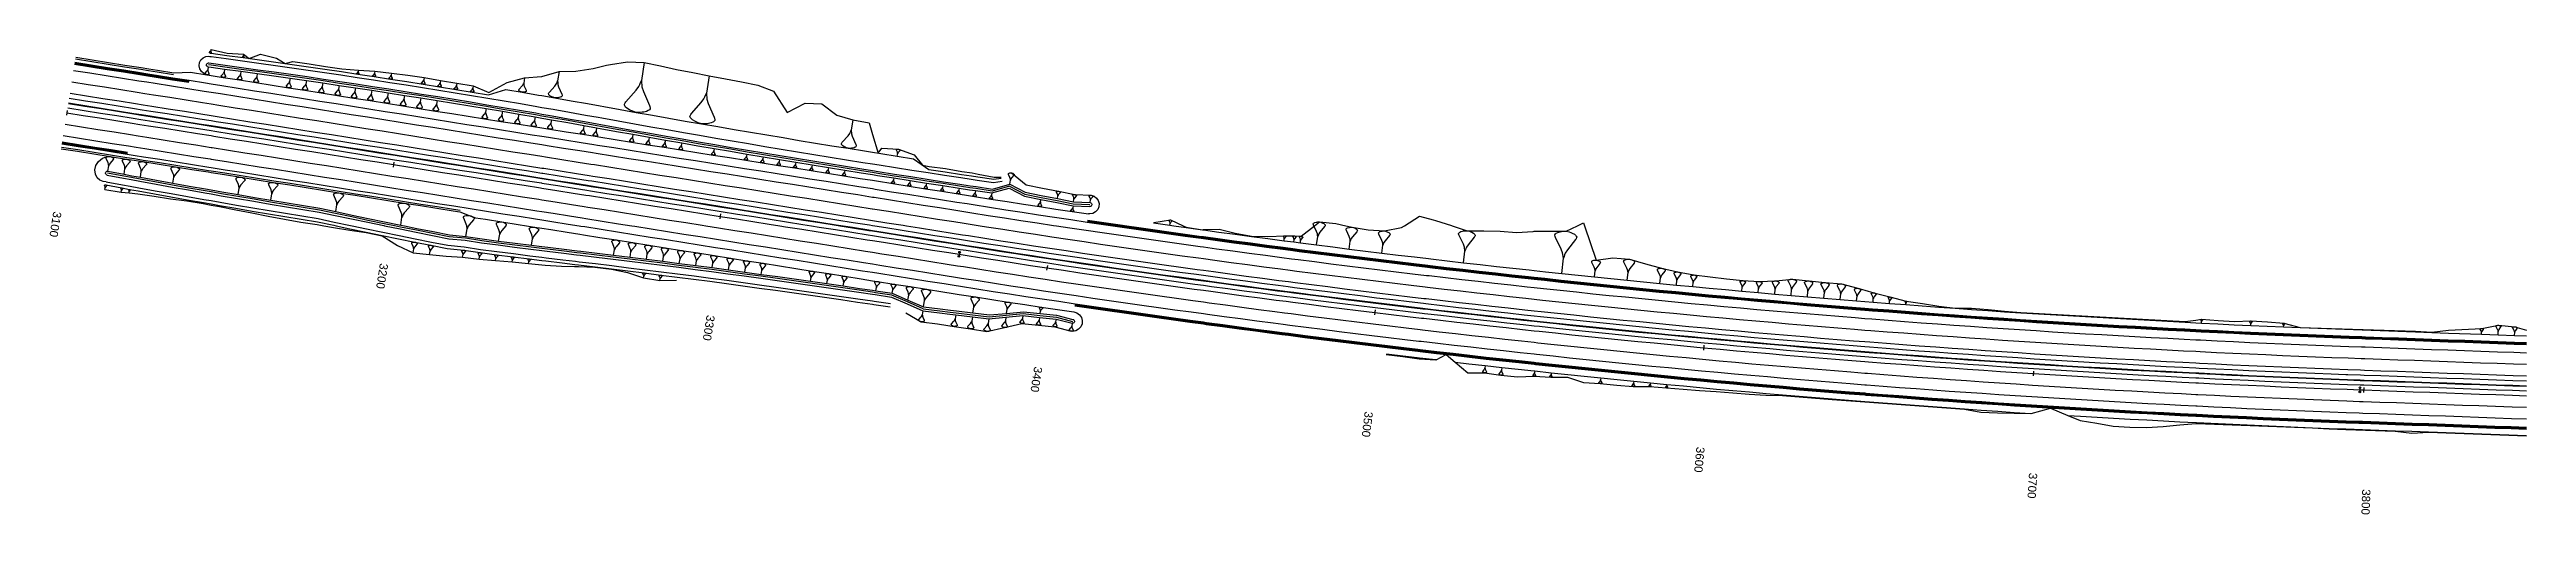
# Model space of a CAD drawing. Extents: x 384551 to 386632, y 802806 to 803252.
# Drawn here: x 384551 to 385300, y 802813 to 802953 of the extents above; entities that cross this region are included whole.
import ezdxf
from ezdxf.enums import TextEntityAlignment as Align

# ---------------------------------------------------------------- set-up
doc = ezdxf.new("R2010")
doc.units = 0
doc.layers.get('0').update_dxf_attribs({"linetype": 'CONTINUOUS'})
doc.styles.add('ARIAL', font='ARIAL.FON')

msp = doc.modelspace()

# ---------------------------------------------------------------- texts
at = {"color": 2, "style": 'ARIAL'}
for s, rotation, p in [('3100', 260.984, (384554.7974, 802904.0768)), ('3200', 260.984, (384653.5617, 802888.4052)), ('3300', 260.984, (384752.3261, 802872.7335)), ('3400', 261.423, (384851.3375, 802857.1521)), ('3500', 263.06, (384951.2801, 802843.626)), ('3600', 264.697, (385051.5683, 802832.9604)), ('3700', 266.334, (385152.1202, 802825.1642)), ('3800', 267.952, (385252.844, 802820.2428))]:
    msp.add_text(s, height=2.5, rotation=rotation, dxfattribs=at).set_placement(p, align=Align.TOP_LEFT)

# ---------------------------------------------------------------- linework, layer by layer
at = {"color": 7}
for p, q in [((384598.94, 802947.1291), (384598.9801, 802947.2232)), ((384599.1161, 802948.0804), (384598.9801, 802947.2232)), ((384598.9801, 802947.2232), (384598.989, 802947.1214)), ((384599.1161, 802948.0804), (384600, 802947.9619)), ((384600, 802948.5671), (384599.2101, 802948.673)), ((384599.5058, 802952.4013), (384599.5077, 802952.4128)), ((384599.5137, 802952.3764), (384599.5058, 802952.4013)), ((384599.5077, 802952.4128), (384599.5247, 802952.4456)), ((384599.5234, 802952.363), (384599.5137, 802952.3764)), ((384599.5331, 802952.3496), (384599.5234, 802952.363)), ((384599.5247, 802952.4456), (384599.5399, 802952.4669)), ((384599.5641, 802952.321), (384599.5331, 802952.3496)), ((384599.5399, 802952.4669), (384599.7704, 802952.7262)), ((384599.6182, 802952.2888), (384599.5641, 802952.321)), ((384599.651, 802952.2718), (384599.6182, 802952.2888)), ((384599.6953, 802952.2529), (384599.651, 802952.2718)), ((384599.7743, 802952.2285), (384599.6953, 802952.2529)), ((384599.7704, 802952.7262), (384599.8312, 802952.8112)), ((384599.7743, 802952.2285), (384600, 802952.1983)), ((384599.8569, 802952.2272), (384599.7743, 802952.2285)), ((384599.8312, 802952.8112), (384599.8501, 802952.8556)), ((384599.8501, 802952.8556), (384599.869, 802952.8999)), ((384599.9049, 802952.2315), (384599.8569, 802952.2272)), ((384599.869, 802952.8999), (384599.8879, 802952.9443)), ((384599.952, 802953.3483), (384599.8879, 802952.9443)), ((384599.8879, 802952.9443), (384599.8921, 802952.8963)), ((384599.8921, 802952.8963), (384599.8963, 802952.8482)), ((384599.8963, 802952.8482), (384599.9005, 802952.8002)), ((384599.9005, 802952.8002), (384599.932, 802952.7006)), ((384599.9414, 802952.2375), (384599.9049, 802952.2315)), ((384599.932, 802952.7006), (384600, 802952.545)), ((384600, 802952.2508), (384599.9414, 802952.2375)), ((384599.952, 802953.3483), (384600, 802953.3375)), ((384600, 802952.545), (384600.0709, 802952.3826)), ((384600.0028, 802952.2514), (384600, 802952.2508)), ((384600.0411, 802952.269), (384600.0028, 802952.2514)), ((384600.0545, 802952.2787), (384600.0411, 802952.269)), ((384600.0678, 802952.2885), (384600.0545, 802952.2787)), ((384600.083, 802952.3097), (384600.0678, 802952.2885)), ((384600.0709, 802952.3826), (384600.0788, 802952.3577)), ((384600.0788, 802952.3577), (384600.0849, 802952.3213)), ((384600.0849, 802952.3213), (384600.083, 802952.3097)), ((384604.0732, 802947.4159), (384603.9304, 802946.5157)), ((384609.4459, 802951.0449), (384609.4476, 802951.0552)), ((384609.453, 802951.0225), (384609.4459, 802951.0449)), ((384609.4476, 802951.0552), (384609.4629, 802951.0847)), ((384609.4617, 802951.0105), (384609.453, 802951.0225)), ((384609.4704, 802950.9985), (384609.4617, 802951.0105)), ((384609.4629, 802951.0847), (384609.4765, 802951.1038)), ((384609.4982, 802950.9728), (384609.4704, 802950.9985)), ((384609.4765, 802951.1038), (384609.6835, 802951.3366)), ((384609.5468, 802950.9438), (384609.4982, 802950.9728)), ((384609.5762, 802950.9285), (384609.5468, 802950.9438)), ((384609.616, 802950.9116), (384609.5762, 802950.9285)), ((384609.687, 802950.8897), (384609.616, 802950.9116)), ((384609.6835, 802951.3366), (384609.7381, 802951.4129)), ((384609.7612, 802950.8886), (384609.687, 802950.8897)), ((384609.7381, 802951.4129), (384609.7551, 802951.4528)), ((384609.7551, 802951.4528), (384609.772, 802951.4926)), ((384609.8043, 802950.8924), (384609.7612, 802950.8886)), ((384609.772, 802951.4926), (384609.7889, 802951.5324)), ((384609.8465, 802951.8952), (384609.7889, 802951.5324)), ((384609.7889, 802951.5324), (384609.7927, 802951.4893)), ((384609.7927, 802951.4893), (384609.7965, 802951.4462)), ((384609.7965, 802951.4462), (384609.8003, 802951.4031)), ((384609.8003, 802951.4031), (384609.8286, 802951.3136)), ((384609.837, 802950.8978), (384609.8043, 802950.8924)), ((384609.8286, 802951.3136), (384609.9533, 802951.0281)), ((384609.8921, 802950.9103), (384609.837, 802950.8978)), ((384609.9265, 802950.9261), (384609.8921, 802950.9103)), ((384609.9385, 802950.9348), (384609.9265, 802950.9261)), ((384609.9505, 802950.9435), (384609.9385, 802950.9348)), ((384609.9642, 802950.9626), (384609.9505, 802950.9435)), ((384609.9533, 802951.0281), (384609.9604, 802951.0057)), ((384609.9604, 802951.0057), (384609.9658, 802950.973)), ((384609.9658, 802950.973), (384609.9642, 802950.9626)), ((384730.9523, 802949.4027), (384730.0883, 802943.9574)), ((384598.1696, 802946.0713), (384598.1735, 802946.0958)), ((384598.1863, 802946.0185), (384598.1696, 802946.0713)), ((384598.1735, 802946.0958), (384598.2096, 802946.1654)), ((384598.2069, 802945.9901), (384598.1863, 802946.0185)), ((384598.2275, 802945.9617), (384598.2069, 802945.9901)), ((384598.2096, 802946.1654), (384598.2419, 802946.2105)), ((384598.2932, 802945.9011), (384598.2275, 802945.9617)), ((384598.2419, 802946.2105), (384598.7309, 802946.7606)), ((384598.4079, 802945.8326), (384598.2932, 802945.9011)), ((384598.4775, 802945.7965), (384598.4079, 802945.8326)), ((384598.5716, 802945.7565), (384598.4775, 802945.7965)), ((384598.7391, 802945.7048), (384598.5716, 802945.7565)), ((384598.7309, 802946.7606), (384598.86, 802946.941)), ((384598.9144, 802945.7021), (384598.7391, 802945.7048)), ((384598.86, 802946.941), (384598.9, 802947.0351)), ((384598.9, 802947.0351), (384598.94, 802947.1291)), ((384599.0163, 802945.711), (384598.9144, 802945.7021)), ((384598.989, 802947.1214), (384598.998, 802947.0195)), ((384598.998, 802947.0195), (384599.0069, 802946.9177)), ((384599.0069, 802946.9177), (384599.0738, 802946.7062)), ((384599.0937, 802945.7238), (384599.0163, 802945.711)), ((384599.0738, 802946.7062), (384599.3685, 802946.0317)), ((384599.2239, 802945.7534), (384599.0937, 802945.7238)), ((384599.3051, 802945.7907), (384599.2239, 802945.7534)), ((384599.3335, 802945.8113), (384599.3051, 802945.7907)), ((384599.3619, 802945.8319), (384599.3335, 802945.8113)), ((384599.3942, 802945.877), (384599.3619, 802945.8319)), ((384599.3685, 802946.0317), (384599.3852, 802945.9789)), ((384599.3852, 802945.9789), (384599.398, 802945.9015)), ((384599.398, 802945.9015), (384599.3942, 802945.877)), ((384603.0793, 802945.3061), (384603.0834, 802945.3318)), ((384603.0968, 802945.2506), (384603.0793, 802945.3061)), ((384603.0834, 802945.3318), (384603.1213, 802945.4049)), ((384603.1185, 802945.2208), (384603.0968, 802945.2506)), ((384603.1401, 802945.191), (384603.1185, 802945.2208)), ((384603.1213, 802945.4049), (384603.1552, 802945.4523)), ((384603.2091, 802945.1273), (384603.1401, 802945.191)), ((384603.1552, 802945.4523), (384603.6687, 802946.0299)), ((384603.3295, 802945.0555), (384603.2091, 802945.1273)), ((384603.4026, 802945.0175), (384603.3295, 802945.0555)), ((384603.5014, 802944.9755), (384603.4026, 802945.0175)), ((384603.6773, 802944.9212), (384603.5014, 802944.9755)), ((384603.6687, 802946.0299), (384603.8042, 802946.2193)), ((384603.8614, 802944.9183), (384603.6773, 802944.9212)), ((384603.8042, 802946.2193), (384603.8463, 802946.3181)), ((384603.8463, 802946.3181), (384603.8883, 802946.4169)), ((384603.9684, 802944.9277), (384603.8614, 802944.9183)), ((384603.8883, 802946.4169), (384603.9304, 802946.5157)), ((384603.9304, 802946.5157), (384603.9398, 802946.4088)), ((384603.9398, 802946.4088), (384603.9491, 802946.3018)), ((384603.9491, 802946.3018), (384603.9585, 802946.1949)), ((384603.9585, 802946.1949), (384604.0288, 802945.9728)), ((384604.0496, 802944.9412), (384603.9684, 802944.9277)), ((384604.0288, 802945.9728), (384604.3382, 802945.2645)), ((384604.1864, 802944.9722), (384604.0496, 802944.9412)), ((384604.2717, 802945.0114), (384604.1864, 802944.9722)), ((384604.3015, 802945.0331), (384604.2717, 802945.0114)), ((384604.3313, 802945.0547), (384604.3015, 802945.0331)), ((384604.3652, 802945.1021), (384604.3313, 802945.0547)), ((384604.3382, 802945.2645), (384604.3558, 802945.209)), ((384604.3558, 802945.209), (384604.3693, 802945.1278)), ((384604.3693, 802945.1278), (384604.3652, 802945.1021)), ((384607.9913, 802944.5394), (384607.9955, 802944.5662)), ((384608.0096, 802944.4814), (384607.9913, 802944.5394)), ((384607.9955, 802944.5662), (384608.0352, 802944.6425)), ((384608.0322, 802944.4503), (384608.0096, 802944.4814)), ((384608.0548, 802944.4192), (384608.0322, 802944.4503)), ((384608.0352, 802944.6425), (384608.0705, 802944.692)), ((384608.1268, 802944.3528), (384608.0548, 802944.4192)), ((384608.0705, 802944.692), (384608.6065, 802945.2949)), ((384608.2525, 802944.2778), (384608.1268, 802944.3528)), ((384608.3288, 802944.2382), (384608.2525, 802944.2778)), ((384608.4319, 802944.1943), (384608.3288, 802944.2382)), ((384608.6156, 802944.1376), (384608.4319, 802944.1943)), ((384608.6065, 802945.2949), (384608.748, 802945.4927)), ((384608.8077, 802944.1346), (384608.6156, 802944.1376)), ((384608.748, 802945.4927), (384608.7919, 802945.5958)), ((384608.7919, 802945.5958), (384608.8358, 802945.6989)), ((384608.9194, 802944.1444), (384608.8077, 802944.1346)), ((384608.8358, 802945.6989), (384608.8797, 802945.802)), ((384609.0288, 802946.7416), (384608.8797, 802945.802)), ((384608.8797, 802945.802), (384608.8895, 802945.6904)), ((384608.8895, 802945.6904), (384608.8993, 802945.5787)), ((384608.8993, 802945.5787), (384608.9091, 802945.4671)), ((384608.9091, 802945.4671), (384608.9824, 802945.2353)), ((384609.0042, 802944.1585), (384608.9194, 802944.1444)), ((384608.9824, 802945.2353), (384609.3054, 802944.496)), ((384609.1469, 802944.1909), (384609.0042, 802944.1585)), ((384609.236, 802944.2318), (384609.1469, 802944.1909)), ((384609.2671, 802944.2544), (384609.236, 802944.2318)), ((384609.2982, 802944.277), (384609.2671, 802944.2544)), ((384609.3336, 802944.3264), (384609.2982, 802944.277)), ((384609.3054, 802944.496), (384609.3237, 802944.4381)), ((384609.3237, 802944.4381), (384609.3378, 802944.3533)), ((384609.3378, 802944.3533), (384609.3336, 802944.3264)), ((384612.9056, 802943.7712), (384612.91, 802943.7991)), ((384612.9246, 802943.711), (384612.9056, 802943.7712)), ((384612.91, 802943.7991), (384612.9512, 802943.8783)), ((384612.9481, 802943.6787), (384612.9246, 802943.711)), ((384612.9715, 802943.6464), (384612.9481, 802943.6787)), ((384612.9512, 802943.8783), (384612.9879, 802943.9296)), ((384613.0463, 802943.5774), (384612.9715, 802943.6464)), ((384612.9879, 802943.9296), (384613.5444, 802944.5556)), ((384613.1768, 802943.4996), (384613.0463, 802943.5774)), ((384613.256, 802943.4584), (384613.1768, 802943.4996)), ((384613.3631, 802943.4129), (384613.256, 802943.4584)), ((384613.5538, 802943.354), (384613.3631, 802943.4129)), ((384613.5444, 802944.5556), (384613.6913, 802944.7609)), ((384613.7533, 802943.3509), (384613.5538, 802943.354)), ((384613.6913, 802944.7609), (384613.7369, 802944.868)), ((384613.7369, 802944.868), (384613.7824, 802944.9751)), ((384613.8692, 802943.3611), (384613.7533, 802943.3509)), ((384613.7824, 802944.9751), (384613.828, 802945.0821)), ((384613.9828, 802946.0577), (384613.828, 802945.0821)), ((384613.828, 802945.0821), (384613.8382, 802944.9662)), ((384613.8382, 802944.9662), (384613.8484, 802944.8503)), ((384613.8484, 802944.8503), (384613.8585, 802944.7344)), ((384613.8585, 802944.7344), (384613.9346, 802944.4937)), ((384613.9573, 802943.3757), (384613.8692, 802943.3611)), ((384613.9346, 802944.4937), (384614.27, 802943.7261)), ((384614.1055, 802943.4094), (384613.9573, 802943.3757)), ((384614.1979, 802943.4518), (384614.1055, 802943.4094)), ((384614.2302, 802943.4753), (384614.1979, 802943.4518)), ((384614.2625, 802943.4987), (384614.2302, 802943.4753)), ((384614.2992, 802943.5501), (384614.2625, 802943.4987)), ((384614.27, 802943.7261), (384614.2891, 802943.666)), ((384614.2891, 802943.666), (384614.3037, 802943.5779)), ((384614.3037, 802943.5779), (384614.2992, 802943.5501)), ((384622.7412, 802942.2303), (384622.7459, 802942.2599)), ((384622.7614, 802942.1663), (384622.7412, 802942.2303)), ((384622.7459, 802942.2599), (384622.7897, 802942.3441)), ((384622.7864, 802942.132), (384622.7614, 802942.1663)), ((384622.8113, 802942.0977), (384622.7864, 802942.132)), ((384622.7897, 802942.3441), (384622.8287, 802942.3987)), ((384622.8908, 802942.0243), (384622.8113, 802942.0977)), ((384622.8287, 802942.3987), (384623.4203, 802943.0642)), ((384623.0295, 802941.9416), (384622.8908, 802942.0243)), ((384623.1137, 802941.8978), (384623.0295, 802941.9416)), ((384623.2275, 802941.8494), (384623.1137, 802941.8978)), ((384623.4302, 802941.7869), (384623.2275, 802941.8494)), ((384623.4203, 802943.0642), (384623.5764, 802943.2824)), ((384623.6423, 802941.7836), (384623.4302, 802941.7869)), ((384623.5764, 802943.2824), (384623.6248, 802943.3962)), ((384623.6248, 802943.3962), (384623.6733, 802943.51)), ((384623.7655, 802941.7944), (384623.6423, 802941.7836)), ((384623.6733, 802943.51), (384623.7217, 802943.6238)), ((384623.8862, 802944.6608), (384623.7217, 802943.6238)), ((384623.7217, 802943.6238), (384623.7325, 802943.5006)), ((384623.7325, 802943.5006), (384623.7433, 802943.3774)), ((384623.7433, 802943.3774), (384623.7542, 802943.2542)), ((384623.7542, 802943.2542), (384623.8351, 802942.9983)), ((384623.8591, 802941.8099), (384623.7655, 802941.7944)), ((384623.8351, 802942.9983), (384624.1916, 802942.1824)), ((384624.0167, 802941.8457), (384623.8591, 802941.8099)), ((384624.1149, 802941.8908), (384624.0167, 802941.8457)), ((384624.1493, 802941.9158), (384624.1149, 802941.8908)), ((384624.1836, 802941.9407), (384624.1493, 802941.9158)), ((384624.2226, 802941.9952), (384624.1836, 802941.9407)), ((384624.1916, 802942.1824), (384624.2118, 802942.1185)), ((384624.2118, 802942.1185), (384624.2273, 802942.0249)), ((384624.2273, 802942.0249), (384624.2226, 802941.9952)), ((384627.6625, 802941.4576), (384627.6673, 802941.488)), ((384627.6832, 802941.3921), (384627.6625, 802941.4576)), ((384627.6673, 802941.488), (384627.7121, 802941.5742)), ((384627.7088, 802941.3569), (384627.6832, 802941.3921)), ((384627.7343, 802941.3217), (384627.7088, 802941.3569)), ((384627.7121, 802941.5742), (384627.7521, 802941.6301)), ((384627.8157, 802941.2466), (384627.7343, 802941.3217)), ((384627.7521, 802941.6301), (384628.3582, 802942.312)), ((384627.9579, 802941.1618), (384627.8157, 802941.2466)), ((384628.0441, 802941.117), (384627.9579, 802941.1618)), ((384628.1608, 802941.0674), (384628.0441, 802941.117)), ((384628.3684, 802941.0033), (384628.1608, 802941.0674)), ((384628.3582, 802942.312), (384628.5182, 802942.5355)), ((384628.5857, 802940.9999), (384628.3684, 802941.0033)), ((384628.5182, 802942.5355), (384628.5678, 802942.6521)), ((384628.5678, 802942.6521), (384628.6175, 802942.7688)), ((384628.712, 802941.011), (384628.5857, 802940.9999)), ((384628.6175, 802942.7688), (384628.6671, 802942.8854)), ((384628.8357, 802943.9478), (384628.6671, 802942.8854)), ((384628.6671, 802942.8854), (384628.6782, 802942.7591)), ((384628.6782, 802942.7591), (384628.6893, 802942.6329)), ((384628.6893, 802942.6329), (384628.7003, 802942.5066)), ((384628.7003, 802942.5066), (384628.7832, 802942.2445)), ((384628.8079, 802941.0269), (384628.712, 802941.011)), ((384628.7832, 802942.2445), (384629.1485, 802941.4085)), ((384628.9693, 802941.0635), (384628.8079, 802941.0269)), ((384629.07, 802941.1098), (384628.9693, 802941.0635)), ((384629.1052, 802941.1353), (384629.07, 802941.1098)), ((384629.1403, 802941.1609), (384629.1052, 802941.1353)), ((384629.1803, 802941.2168), (384629.1403, 802941.1609)), ((384629.1485, 802941.4085), (384629.1692, 802941.343)), ((384629.1692, 802941.343), (384629.1851, 802941.2471)), ((384629.1851, 802941.2471), (384629.1803, 802941.2168)), ((384632.5861, 802940.6834), (384632.591, 802940.7144)), ((384632.6073, 802940.6165), (384632.5861, 802940.6834)), ((384632.591, 802940.7144), (384632.6368, 802940.8025)), ((384632.6333, 802940.5806), (384632.6073, 802940.6165)), ((384632.6594, 802940.5447), (384632.6333, 802940.5806)), ((384632.6368, 802940.8025), (384632.6776, 802940.8595)), ((384632.7425, 802940.468), (384632.6594, 802940.5447)), ((384632.6776, 802940.8595), (384633.2963, 802941.5555)), ((384632.8876, 802940.3815), (384632.7425, 802940.468)), ((384632.9757, 802940.3357), (384632.8876, 802940.3815)), ((384633.0947, 802940.2851), (384632.9757, 802940.3357)), ((384633.3066, 802940.2197), (384633.0947, 802940.2851)), ((384633.2963, 802941.5555), (384633.4595, 802941.7837)), ((384633.5285, 802940.2163), (384633.3066, 802940.2197)), ((384633.4595, 802941.7837), (384633.5102, 802941.9027)), ((384633.5102, 802941.9027), (384633.5608, 802942.0217)), ((384633.6573, 802940.2276), (384633.5285, 802940.2163)), ((384633.5608, 802942.0217), (384633.6115, 802942.1407)), ((384633.7835, 802943.2252), (384633.6115, 802942.1407)), ((384633.6115, 802942.1407), (384633.6228, 802942.0119)), ((384633.6228, 802942.0119), (384633.6341, 802941.883)), ((384633.6341, 802941.883), (384633.6454, 802941.7542)), ((384633.6454, 802941.7542), (384633.73, 802941.4866)), ((384633.7552, 802940.2438), (384633.6573, 802940.2276)), ((384633.73, 802941.4866), (384634.1029, 802940.6333)), ((384633.9199, 802940.2812), (384633.7552, 802940.2438)), ((384634.0227, 802940.3284), (384633.9199, 802940.2812)), ((384634.0586, 802940.3545), (384634.0227, 802940.3284)), ((384634.0945, 802940.3806), (384634.0586, 802940.3545)), ((384634.1353, 802940.4376), (384634.0945, 802940.3806)), ((384634.1029, 802940.6333), (384634.124, 802940.5665)), ((384634.124, 802940.5665), (384634.1403, 802940.4686)), ((384634.1403, 802940.4686), (384634.1353, 802940.4376)), ((384637.5121, 802939.9078), (384637.5171, 802939.9393)), ((384637.5336, 802939.8397), (384637.5121, 802939.9078)), ((384637.5171, 802939.9393), (384637.5636, 802940.0288)), ((384637.5601, 802939.8032), (384637.5336, 802939.8397)), ((384637.5866, 802939.7667), (384637.5601, 802939.8032)), ((384637.5636, 802940.0288), (384637.6051, 802940.0868)), ((384637.6711, 802939.6887), (384637.5866, 802939.7667)), ((384637.6051, 802940.0868), (384638.2343, 802940.7946)), ((384637.8187, 802939.6007), (384637.6711, 802939.6887)), ((384638.2343, 802940.7946), (384638.4003, 802941.0267)), ((384638.4003, 802941.0267), (384638.4519, 802941.1478)), ((384638.4519, 802941.1478), (384638.5034, 802941.2688)), ((384638.5034, 802941.2688), (384638.5549, 802941.3899)), ((384638.7299, 802942.4928), (384638.5549, 802941.3899)), ((384638.5549, 802941.3899), (384638.5664, 802941.2588)), ((384638.5664, 802941.2588), (384638.5779, 802941.1278)), ((384638.5779, 802941.1278), (384638.5894, 802940.9967)), ((384638.5894, 802940.9967), (384638.6755, 802940.7246)), ((384638.6755, 802940.7246), (384639.0547, 802939.8568)), ((384639.0547, 802939.8568), (384639.0762, 802939.7888)), ((384639.0762, 802939.7888), (384639.0927, 802939.6893)), ((384639.0927, 802939.6893), (384639.0877, 802939.6577)), ((384642.5346, 802939.3121), (384643.1724, 802940.0295)), ((384643.1724, 802940.0295), (384643.3407, 802940.2648)), ((384643.3407, 802940.2648), (384643.3929, 802940.3875)), ((384643.3929, 802940.3875), (384643.4451, 802940.5102)), ((384643.4451, 802940.5102), (384643.4973, 802940.6329)), ((384643.6747, 802941.7508), (384643.4973, 802940.6329)), ((384643.4973, 802940.6329), (384643.509, 802940.5)), ((384643.509, 802940.5), (384643.5207, 802940.3672)), ((384643.5207, 802940.3672), (384643.5323, 802940.2344)), ((384643.5323, 802940.2344), (384643.6195, 802939.9586)), ((384643.6195, 802939.9586), (384644.0039, 802939.079)), ((384644.0431, 802946.0854), (384644.0451, 802946.0979)), ((384644.0516, 802946.0585), (384644.0431, 802946.0854)), ((384644.0451, 802946.0979), (384644.0635, 802946.1333)), ((384644.0621, 802946.0441), (384644.0516, 802946.0585)), ((384644.0726, 802946.0297), (384644.0621, 802946.0441)), ((384644.0635, 802946.1333), (384644.0799, 802946.1563)), ((384644.106, 802945.9988), (384644.0726, 802946.0297)), ((384644.0799, 802946.1563), (384644.3287, 802946.4362)), ((384644.1644, 802945.964), (384644.106, 802945.9988)), ((384644.1998, 802945.9456), (384644.1644, 802945.964)), ((384644.2477, 802945.9252), (384644.1998, 802945.9456)), ((384644.3329, 802945.8989), (384644.2477, 802945.9252)), ((384644.3287, 802946.4362), (384644.3944, 802946.528)), ((384644.4221, 802945.8975), (384644.3329, 802945.8989)), ((384644.3944, 802946.528), (384644.4148, 802946.5759)), ((384644.4148, 802946.5759), (384644.4352, 802946.6237)), ((384644.474, 802945.9021), (384644.4221, 802945.8975)), ((384644.4352, 802946.6237), (384644.4555, 802946.6716)), ((384644.5247, 802947.1078), (384644.4555, 802946.6716)), ((384644.4555, 802946.6716), (384644.4601, 802946.6198)), ((384644.4601, 802946.6198), (384644.4646, 802946.5679)), ((384644.4646, 802946.5679), (384644.4692, 802946.5161)), ((384644.4692, 802946.5161), (384644.5032, 802946.4085)), ((384644.5133, 802945.9086), (384644.474, 802945.9021)), ((384644.5032, 802946.4085), (384644.6532, 802946.0653)), ((384644.5796, 802945.9237), (384644.5133, 802945.9086)), ((384644.6209, 802945.9426), (384644.5796, 802945.9237)), ((384644.6354, 802945.9531), (384644.6209, 802945.9426)), ((384644.6498, 802945.9636), (384644.6354, 802945.9531)), ((384644.6662, 802945.9866), (384644.6498, 802945.9636)), ((384644.6532, 802946.0653), (384644.6617, 802946.0384)), ((384644.6617, 802946.0384), (384644.6682, 802945.999)), ((384644.6682, 802945.999), (384644.6662, 802945.9866)), ((384648.3333, 802939.6218), (384648.386, 802939.7457)), ((384648.386, 802939.7457), (384648.4388, 802939.8697)), ((384648.618, 802940.9991), (384648.4388, 802939.8697)), ((384648.4388, 802939.8697), (384648.4506, 802939.7355)), ((384648.4506, 802939.7355), (384648.4623, 802939.6013)), ((384648.8787, 802945.403), (384648.8815, 802945.4201)), ((384648.8904, 802945.3661), (384648.8787, 802945.403)), ((384648.8815, 802945.4201), (384648.9067, 802945.4687)), ((384648.9048, 802945.3463), (384648.8904, 802945.3661)), ((384648.9192, 802945.3265), (384648.9048, 802945.3463)), ((384648.9067, 802945.4687), (384648.9292, 802945.5001)), ((384648.965, 802945.2842), (384648.9192, 802945.3265)), ((384648.9292, 802945.5001), (384649.2705, 802945.884)), ((384649.0451, 802945.2364), (384648.965, 802945.2842)), ((384649.0936, 802945.2112), (384649.0451, 802945.2364)), ((384649.1593, 802945.1833), (384649.0936, 802945.2112)), ((384649.2762, 802945.1472), (384649.1593, 802945.1833)), ((384649.2705, 802945.884), (384649.3605, 802946.0099)), ((384649.3985, 802945.1453), (384649.2762, 802945.1472)), ((384649.3605, 802946.0099), (384649.3885, 802946.0756)), ((384649.3885, 802946.0756), (384649.4164, 802946.1412)), ((384649.4696, 802945.1516), (384649.3985, 802945.1453)), ((384649.4164, 802946.1412), (384649.4443, 802946.2069)), ((384649.5393, 802946.8051), (384649.4443, 802946.2069)), ((384649.4443, 802946.2069), (384649.4506, 802946.1358)), ((384649.4506, 802946.1358), (384649.4568, 802946.0647)), ((384649.4568, 802946.0647), (384649.4631, 802945.9936)), ((384649.4631, 802945.9936), (384649.5097, 802945.8461)), ((384649.5236, 802945.1605), (384649.4696, 802945.1516)), ((384649.5097, 802945.8461), (384649.7154, 802945.3754)), ((384649.6145, 802945.1811), (384649.5236, 802945.1605)), ((384649.6712, 802945.2072), (384649.6145, 802945.1811)), ((384649.691, 802945.2216), (384649.6712, 802945.2072)), ((384649.7108, 802945.2359), (384649.691, 802945.2216)), ((384649.7333, 802945.2674), (384649.7108, 802945.2359)), ((384649.7154, 802945.3754), (384649.7271, 802945.3385)), ((384649.7271, 802945.3385), (384649.736, 802945.2845)), ((384649.736, 802945.2845), (384649.7333, 802945.2674)), ((384653.5597, 802940.2377), (384653.3792, 802939.1003)), ((384653.7803, 802944.6675), (384653.7833, 802944.6863)), ((384653.7931, 802944.6269), (384653.7803, 802944.6675)), ((384653.7833, 802944.6863), (384653.811, 802944.7398)), ((384653.809, 802944.6051), (384653.7931, 802944.6269)), ((384653.8248, 802944.5833), (384653.809, 802944.6051)), ((384653.811, 802944.7398), (384653.8358, 802944.7745)), ((384653.8753, 802944.5367), (384653.8248, 802944.5833)), ((384653.8358, 802944.7745), (384654.2116, 802945.1972)), ((384653.9634, 802944.4841), (384653.8753, 802944.5367)), ((384654.0169, 802944.4563), (384653.9634, 802944.4841)), ((384654.0892, 802944.4255), (384654.0169, 802944.4563)), ((384654.2179, 802944.3858), (384654.0892, 802944.4255)), ((384654.2116, 802945.1972), (384654.3108, 802945.3358)), ((384654.3527, 802944.3837), (384654.2179, 802944.3858)), ((384654.3108, 802945.3358), (384654.3416, 802945.4081)), ((384654.3416, 802945.4081), (384654.3723, 802945.4804)), ((384654.4309, 802944.3906), (384654.3527, 802944.3837)), ((384654.3723, 802945.4804), (384654.4031, 802945.5527)), ((384654.5076, 802946.2114), (384654.4031, 802945.5527)), ((384654.4031, 802945.5527), (384654.41, 802945.4744)), ((384654.41, 802945.4744), (384654.4168, 802945.3961)), ((384654.4168, 802945.3961), (384654.4237, 802945.3179)), ((384654.4237, 802945.3179), (384654.4751, 802945.1554)), ((384654.4904, 802944.4005), (384654.4309, 802944.3906)), ((384654.4751, 802945.1554), (384654.7016, 802944.6371)), ((384654.5905, 802944.4232), (384654.4904, 802944.4005)), ((384654.6529, 802944.4519), (384654.5905, 802944.4232)), ((384654.6747, 802944.4677), (384654.6529, 802944.4519)), ((384654.6965, 802944.4835), (384654.6747, 802944.4677)), ((384654.7213, 802944.5182), (384654.6965, 802944.4835)), ((384654.7016, 802944.6371), (384654.7144, 802944.5965)), ((384654.7144, 802944.5965), (384654.7243, 802944.537)), ((384654.7243, 802944.537), (384654.7213, 802944.5182)), ((384663.6138, 802943.1448), (384663.6171, 802943.1656)), ((384663.628, 802943.1), (384663.6138, 802943.1448)), ((384663.6171, 802943.1656), (384663.6478, 802943.2246)), ((384663.6455, 802943.0759), (384663.628, 802943.1)), ((384663.663, 802943.0519), (384663.6455, 802943.0759)), ((384663.6478, 802943.2246), (384663.6751, 802943.2629)), ((384663.7187, 802943.0005), (384663.663, 802943.0519)), ((384663.6751, 802943.2629), (384664.0898, 802943.7294)), ((384663.8159, 802942.9424), (384663.7187, 802943.0005)), ((384663.8749, 802942.9118), (384663.8159, 802942.9424)), ((384663.9547, 802942.8778), (384663.8749, 802942.9118)), ((384664.0968, 802942.834), (384663.9547, 802942.8778)), ((384664.0898, 802943.7294), (384664.1993, 802943.8823)), ((384664.2455, 802942.8317), (384664.0968, 802942.834)), ((384664.1993, 802943.8823), (384664.2332, 802943.9621)), ((384664.2332, 802943.9621), (384664.2672, 802944.0419)), ((384664.3319, 802942.8393), (384664.2455, 802942.8317)), ((384664.2672, 802944.0419), (384664.3011, 802944.1217)), ((384664.4165, 802944.8486), (384664.3011, 802944.1217)), ((384664.3011, 802944.1217), (384664.3087, 802944.0353)), ((384664.3087, 802944.0353), (384664.3163, 802943.9489)), ((384664.3163, 802943.9489), (384664.3239, 802943.8625)), ((384664.3239, 802943.8625), (384664.3806, 802943.6832)), ((384664.3975, 802942.8502), (384664.3319, 802942.8393)), ((384664.3806, 802943.6832), (384664.6305, 802943.1113)), ((384664.5079, 802942.8752), (384664.3975, 802942.8502)), ((384664.5768, 802942.9069), (384664.5079, 802942.8752)), ((384664.6009, 802942.9243), (384664.5768, 802942.9069)), ((384664.6249, 802942.9418), (384664.6009, 802942.9243)), ((384664.6523, 802942.9801), (384664.6249, 802942.9418)), ((384664.6305, 802943.1113), (384664.6447, 802943.0664)), ((384664.6447, 802943.0664), (384664.6556, 802943.0008)), ((384664.6556, 802943.0008), (384664.6523, 802942.9801)), ((384668.5799, 802942.3358), (384668.583, 802942.3553)), ((384668.5932, 802942.2937), (384668.5799, 802942.3358)), ((384668.583, 802942.3553), (384668.6118, 802942.4108)), ((384668.6096, 802942.271), (384668.5932, 802942.2937)), ((384668.626, 802942.2484), (384668.6096, 802942.271)), ((384668.6118, 802942.4108), (384668.6375, 802942.4468)), ((384668.6784, 802942.2001), (384668.626, 802942.2484)), ((384668.6375, 802942.4468), (384669.0274, 802942.8854)), ((384668.7699, 802942.1455), (384668.6784, 802942.2001)), ((384668.8253, 802942.1167), (384668.7699, 802942.1455)), ((384668.9004, 802942.0848), (384668.8253, 802942.1167)), ((384669.0339, 802942.0436), (384668.9004, 802942.0848)), ((384669.0274, 802942.8854), (384669.1303, 802943.0292)), ((384669.1737, 802942.0414), (384669.0339, 802942.0436)), ((384669.1303, 802943.0292), (384669.1622, 802943.1042)), ((384669.1622, 802943.1042), (384669.1941, 802943.1792)), ((384669.2549, 802942.0485), (384669.1737, 802942.0414)), ((384669.1941, 802943.1792), (384669.226, 802943.2542)), ((384669.3345, 802943.9376), (384669.226, 802943.2542)), ((384669.226, 802943.2542), (384669.2332, 802943.173)), ((384669.2332, 802943.173), (384669.2403, 802943.0918)), ((384669.2403, 802943.0918), (384669.2474, 802943.0106)), ((384669.2474, 802943.0106), (384669.3008, 802942.842)), ((384669.3166, 802942.0588), (384669.2549, 802942.0485)), ((384669.3008, 802942.842), (384669.5357, 802942.3042)), ((384669.4204, 802942.0823), (384669.3166, 802942.0588)), ((384669.4852, 802942.1121), (384669.4204, 802942.0823)), ((384669.5078, 802942.1285), (384669.4852, 802942.1121)), ((384669.5305, 802942.1449), (384669.5078, 802942.1285)), ((384669.5562, 802942.1809), (384669.5305, 802942.1449)), ((384669.5357, 802942.3042), (384669.549, 802942.2621)), ((384669.549, 802942.2621), (384669.5593, 802942.2004)), ((384669.5593, 802942.2004), (384669.5562, 802942.1809)), ((384673.5102, 802941.5391), (384673.5133, 802941.5588)), ((384673.5237, 802941.4964), (384673.5102, 802941.5391)), ((384673.5133, 802941.5588), (384673.5425, 802941.615)), ((384673.5403, 802941.4736), (384673.5237, 802941.4964)), ((384673.5569, 802941.4507), (384673.5403, 802941.4736)), ((384673.5425, 802941.615), (384673.5685, 802941.6513)), ((384673.6099, 802941.4018), (384673.5569, 802941.4507)), ((384673.5685, 802941.6513), (384673.9629, 802942.095)), ((384673.7024, 802941.3466), (384673.6099, 802941.4018)), ((384673.7585, 802941.3174), (384673.7024, 802941.3466)), ((384673.8344, 802941.2851), (384673.7585, 802941.3174)), ((384673.9695, 802941.2434), (384673.8344, 802941.2851)), ((384673.9629, 802942.095), (384674.067, 802942.2405)), ((384674.1109, 802941.2413), (384673.9695, 802941.2434)), ((384674.067, 802942.2405), (384674.0993, 802942.3164)), ((384674.0993, 802942.3164), (384674.1316, 802942.3922)), ((384674.1931, 802941.2485), (384674.1109, 802941.2413)), ((384674.1316, 802942.3922), (384674.1639, 802942.4681)), ((384674.2736, 802943.1595), (384674.1639, 802942.4681)), ((384674.1639, 802942.4681), (384674.1711, 802942.386)), ((384674.1711, 802942.386), (384674.1783, 802942.3038)), ((384674.1783, 802942.3038), (384674.1855, 802942.2217)), ((384674.1855, 802942.2217), (384674.2394, 802942.0511)), ((384674.2555, 802941.2588), (384674.1931, 802941.2485)), ((384674.2394, 802942.0511), (384674.4771, 802941.5072)), ((384674.3605, 802941.2827), (384674.2555, 802941.2588)), ((384674.426, 802941.3128), (384674.3605, 802941.2827)), ((384674.4489, 802941.3294), (384674.426, 802941.3128)), ((384674.4718, 802941.346), (384674.4489, 802941.3294)), ((384674.4978, 802941.3824), (384674.4718, 802941.346)), ((384674.4771, 802941.5072), (384674.4906, 802941.4645)), ((384674.4906, 802941.4645), (384674.501, 802941.4021)), ((384674.501, 802941.4021), (384674.4978, 802941.3824)), ((384678.4535, 802940.7234), (384678.4565, 802940.7427)), ((384678.4667, 802940.6816), (384678.4535, 802940.7234)), ((384678.4565, 802940.7427), (384678.4851, 802940.7977)), ((384678.483, 802940.6591), (384678.4667, 802940.6816)), ((384678.4992, 802940.6367), (384678.483, 802940.6591)), ((384678.4851, 802940.7977), (384678.5106, 802940.8333)), ((384678.5512, 802940.5888), (384678.4992, 802940.6367)), ((384678.5106, 802940.8333), (384678.8971, 802941.2681)), ((384678.6418, 802940.5347), (384678.5512, 802940.5888)), ((384678.6968, 802940.5061), (384678.6418, 802940.5347)), ((384678.7712, 802940.4745), (384678.6968, 802940.5061)), ((384678.9036, 802940.4336), (384678.7712, 802940.4745)), ((384678.8971, 802941.2681), (384678.9991, 802941.4107)), ((384679.0422, 802940.4315), (384678.9036, 802940.4336)), ((384678.9991, 802941.4107), (384679.0307, 802941.4851)), ((384679.0307, 802941.4851), (384679.0624, 802941.5594)), ((384679.1227, 802940.4386), (384679.0422, 802940.4315)), ((384679.0624, 802941.5594), (384679.094, 802941.6338)), ((384679.2015, 802942.3113), (384679.094, 802941.6338)), ((384679.094, 802941.6338), (384679.1011, 802941.5533)), ((384679.1011, 802941.5533), (384679.1082, 802941.4728)), ((384679.1082, 802941.4728), (384679.1152, 802941.3923)), ((384679.1152, 802941.3923), (384679.1681, 802941.2251)), ((384679.1838, 802940.4487), (384679.1227, 802940.4386)), ((384679.1681, 802941.2251), (384679.401, 802940.6921)), ((384679.2867, 802940.4721), (384679.1838, 802940.4487)), ((384679.3509, 802940.5016), (384679.2867, 802940.4721)), ((384679.3734, 802940.5179), (384679.3509, 802940.5016)), ((384679.3958, 802940.5341), (384679.3734, 802940.5179)), ((384679.4213, 802940.5698), (384679.3958, 802940.5341)), ((384679.401, 802940.6921), (384679.4142, 802940.6503)), ((384679.4142, 802940.6503), (384679.4244, 802940.5891)), ((384679.4244, 802940.5891), (384679.4213, 802940.5698)), ((384693.0508, 802941.083), (384693.0579, 802941.1276)), ((384693.0813, 802940.9867), (384693.0508, 802941.083)), ((384693.0579, 802941.1276), (384693.1237, 802941.2544)), ((384693.1188, 802940.935), (384693.0813, 802940.9867)), ((384693.1563, 802940.8833), (384693.1188, 802940.935)), ((384693.1237, 802941.2544), (384693.1825, 802941.3366)), ((384693.276, 802940.7728), (384693.1563, 802940.8833)), ((384693.1825, 802941.3366), (384694.0734, 802942.3387)), ((384693.4849, 802940.6482), (384693.276, 802940.7728)), ((384693.6117, 802940.5824), (384693.4849, 802940.6482)), ((384693.7831, 802940.5094), (384693.6117, 802940.5824)), ((384694.0883, 802940.4152), (384693.7831, 802940.5094)), ((384694.0734, 802942.3387), (384694.3085, 802942.6673)), ((384694.4077, 802940.4103), (384694.0883, 802940.4152)), ((384694.3085, 802942.6673), (384694.3814, 802942.8387)), ((384694.3814, 802942.8387), (384694.4543, 802943.0101)), ((384694.5933, 802940.4266), (384694.4077, 802940.4103)), ((384694.4543, 802943.0101), (384694.5273, 802943.1815)), ((384694.7751, 802944.743), (384694.5273, 802943.1815)), ((384694.5273, 802943.1815), (384694.5436, 802942.9959)), ((384694.5436, 802942.9959), (384694.5599, 802942.8104)), ((384694.5599, 802942.8104), (384694.5762, 802942.6248)), ((384694.5762, 802942.6248), (384694.698, 802942.2396)), ((384694.7342, 802940.45), (384694.5933, 802940.4266)), ((384694.698, 802942.2396), (384695.2349, 802941.0109)), ((384694.9714, 802940.5038), (384694.7342, 802940.45)), ((384695.1195, 802940.5718), (384694.9714, 802940.5038)), ((384695.1711, 802940.6093), (384695.1195, 802940.5718)), ((384695.2228, 802940.6469), (384695.1711, 802940.6093)), ((384695.2816, 802940.729), (384695.2228, 802940.6469)), ((384695.2349, 802941.0109), (384695.2653, 802940.9146)), ((384695.2653, 802940.9146), (384695.2887, 802940.7737)), ((384695.2887, 802940.7737), (384695.2816, 802940.729)), ((384702.0226, 802939.9442), (384702.0357, 802940.0268)), ((384702.079, 802939.766), (384702.0226, 802939.9442)), ((384702.0357, 802940.0268), (384702.1576, 802940.2614)), ((384702.1484, 802939.6704), (384702.079, 802939.766)), ((384702.2179, 802939.5747), (384702.1484, 802939.6704)), ((384702.1576, 802940.2614), (384702.2663, 802940.4134)), ((384702.2663, 802940.4134), (384703.9149, 802942.268)), ((384703.9149, 802942.268), (384704.35, 802942.8761)), ((384704.35, 802942.8761), (384704.485, 802943.1932)), ((384704.485, 802943.1932), (384704.6199, 802943.5104)), ((384704.6199, 802943.5104), (384704.7549, 802943.8276)), ((384705.2134, 802946.7174), (384704.7549, 802943.8276)), ((384704.7549, 802943.8276), (384704.7851, 802943.4842)), ((384704.7851, 802943.4842), (384704.8152, 802943.1408)), ((384704.8152, 802943.1408), (384704.8454, 802942.7975)), ((384704.8454, 802942.7975), (384705.0708, 802942.0845)), ((384705.0708, 802942.0845), (384706.0643, 802939.8108)), ((384706.0643, 802939.8108), (384706.1207, 802939.6326)), ((384725.399, 802937.5241), (384728.5055, 802941.0186)), ((384728.5055, 802941.0186), (384729.3253, 802942.1645)), ((384729.3253, 802942.1645), (384729.5796, 802942.7621)), ((384729.5796, 802942.7621), (384729.8339, 802943.3598)), ((384729.8339, 802943.3598), (384730.0883, 802943.9574)), ((384730.0883, 802943.9574), (384730.1451, 802943.3104)), ((384730.1451, 802943.3104), (384730.2019, 802942.6634)), ((384730.2019, 802942.6634), (384730.2588, 802942.0164)), ((384730.2588, 802942.0164), (384730.6836, 802940.673)), ((384730.6836, 802940.673), (384732.5557, 802936.3885)), ((384749.4884, 802939.5677), (384749.7333, 802940.1431)), ((384750.5651, 802945.3857), (384749.7333, 802940.1431)), ((384749.7333, 802940.1431), (384749.788, 802939.5202)), ((384637.9082, 802939.5541), (384637.8187, 802939.6007)), ((384638.0293, 802939.5026), (384637.9082, 802939.5541)), ((384638.2449, 802939.4361), (384638.0293, 802939.5026)), ((384638.4705, 802939.4326), (384638.2449, 802939.4361)), ((384638.6015, 802939.4441), (384638.4705, 802939.4326)), ((384638.701, 802939.4606), (384638.6015, 802939.4441)), ((384638.8686, 802939.4987), (384638.701, 802939.4606)), ((384638.9731, 802939.5467), (384638.8686, 802939.4987)), ((384639.0097, 802939.5732), (384638.9731, 802939.5467)), ((384639.0462, 802939.5997), (384639.0097, 802939.5732)), ((384639.0877, 802939.6577), (384639.0462, 802939.5997)), ((384642.4403, 802939.1306), (384642.4454, 802939.1625)), ((384642.4621, 802939.0616), (384642.4403, 802939.1306)), ((384642.4454, 802939.1625), (384642.4925, 802939.2533)), ((384642.489, 802939.0246), (384642.4621, 802939.0616)), ((384642.5159, 802938.9876), (384642.489, 802939.0246)), ((384642.4925, 802939.2533), (384642.5346, 802939.3121)), ((384642.6015, 802938.9085), (384642.5159, 802938.9876)), ((384642.7511, 802938.8193), (384642.6015, 802938.9085)), ((384642.8419, 802938.7722), (384642.7511, 802938.8193)), ((384642.9646, 802938.72), (384642.8419, 802938.7722)), ((384643.1831, 802938.6525), (384642.9646, 802938.72)), ((384643.4117, 802938.649), (384643.1831, 802938.6525)), ((384643.5446, 802938.6607), (384643.4117, 802938.649)), ((384643.6455, 802938.6774), (384643.5446, 802938.6607)), ((384643.8153, 802938.7159), (384643.6455, 802938.6774)), ((384643.9213, 802938.7646), (384643.8153, 802938.7159)), ((384643.9583, 802938.7915), (384643.9213, 802938.7646)), ((384643.9953, 802938.8184), (384643.9583, 802938.7915)), ((384644.0374, 802938.8772), (384643.9953, 802938.8184)), ((384644.0039, 802939.079), (384644.0257, 802939.01)), ((384644.0257, 802939.01), (384644.0424, 802938.9091)), ((384644.0424, 802938.9091), (384644.0374, 802938.8772)), ((384647.3709, 802938.3519), (384647.376, 802938.3842)), ((384647.3929, 802938.2823), (384647.3709, 802938.3519)), ((384647.376, 802938.3842), (384647.4236, 802938.4759)), ((384647.4201, 802938.2449), (384647.3929, 802938.2823)), ((384647.4472, 802938.2075), (384647.4201, 802938.2449)), ((384647.4236, 802938.4759), (384647.4662, 802938.5353)), ((384647.5338, 802938.1276), (384647.4472, 802938.2075)), ((384647.4662, 802938.5353), (384648.1105, 802939.2601)), ((384647.6849, 802938.0374), (384647.5338, 802938.1276)), ((384647.7766, 802937.9898), (384647.6849, 802938.0374)), ((384647.9005, 802937.9371), (384647.7766, 802937.9898)), ((384648.1213, 802937.869), (384647.9005, 802937.9371)), ((384648.1105, 802939.2601), (384648.2805, 802939.4978)), ((384648.3523, 802937.8654), (384648.1213, 802937.869)), ((384648.2805, 802939.4978), (384648.3333, 802939.6218)), ((384648.4865, 802937.8772), (384648.3523, 802937.8654)), ((384648.4623, 802939.6013), (384648.4741, 802939.4671)), ((384648.4741, 802939.4671), (384648.5623, 802939.1884)), ((384648.5884, 802937.8941), (384648.4865, 802937.8772)), ((384648.5623, 802939.1884), (384648.9506, 802938.2998)), ((384648.76, 802937.933), (384648.5884, 802937.8941)), ((384648.8671, 802937.9822), (384648.76, 802937.933)), ((384648.9045, 802938.0093), (384648.8671, 802937.9822)), ((384648.9419, 802938.0365), (384648.9045, 802938.0093)), ((384648.9844, 802938.0959), (384648.9419, 802938.0365)), ((384648.9506, 802938.2998), (384648.9726, 802938.2301)), ((384648.9726, 802938.2301), (384648.9895, 802938.1282)), ((384648.9895, 802938.1282), (384648.9844, 802938.0959)), ((384652.3038, 802937.5718), (384652.3089, 802937.6043)), ((384652.326, 802937.5016), (384652.3038, 802937.5718)), ((384652.3089, 802937.6043), (384652.3569, 802937.6966)), ((384652.3533, 802937.464), (384652.326, 802937.5016)), ((384652.3807, 802937.4263), (384652.3533, 802937.464)), ((384652.3569, 802937.6966), (384652.3997, 802937.7564)), ((384652.4678, 802937.3458), (384652.3807, 802937.4263)), ((384652.3997, 802937.7564), (384653.0486, 802938.4864)), ((384652.62, 802937.2551), (384652.4678, 802937.3458)), ((384652.7124, 802937.2071), (384652.62, 802937.2551)), ((384652.8372, 802937.154), (384652.7124, 802937.2071)), ((384653.0595, 802937.0854), (384652.8372, 802937.154)), ((384653.0486, 802938.4864), (384653.2199, 802938.7258)), ((384653.2922, 802937.0818), (384653.0595, 802937.0854)), ((384653.2199, 802938.7258), (384653.273, 802938.8506)), ((384653.273, 802938.8506), (384653.3261, 802938.9754)), ((384653.4273, 802937.0936), (384653.2922, 802937.0818)), ((384653.3261, 802938.9754), (384653.3792, 802939.1003)), ((384653.3792, 802939.1003), (384653.3911, 802938.9651)), ((384653.3911, 802938.9651), (384653.403, 802938.83)), ((384653.403, 802938.83), (384653.4149, 802938.6948)), ((384653.4149, 802938.6948), (384653.5036, 802938.4142)), ((384653.53, 802937.1107), (384653.4273, 802937.0936)), ((384653.5036, 802938.4142), (384653.8947, 802937.5192)), ((384653.7028, 802937.1499), (384653.53, 802937.1107)), ((384653.8106, 802937.1994), (384653.7028, 802937.1499)), ((384653.8482, 802937.2268), (384653.8106, 802937.1994)), ((384653.8859, 802937.2541), (384653.8482, 802937.2268)), ((384653.9287, 802937.3139), (384653.8859, 802937.2541)), ((384653.8947, 802937.5192), (384653.9168, 802937.4491)), ((384653.9168, 802937.4491), (384653.9339, 802937.3464)), ((384653.9339, 802937.3464), (384653.9287, 802937.3139)), ((384657.239, 802936.7901), (384657.2442, 802936.8227)), ((384657.2613, 802936.7197), (384657.239, 802936.7901)), ((384657.2442, 802936.8227), (384657.2923, 802936.9155)), ((384657.2887, 802936.6819), (384657.2613, 802936.7197)), ((384657.3162, 802936.6441), (384657.2887, 802936.6819)), ((384657.2923, 802936.9155), (384657.3353, 802936.9755)), ((384657.4037, 802936.5633), (384657.3162, 802936.6441)), ((384657.3353, 802936.9755), (384657.9868, 802937.7084)), ((384657.5565, 802936.4722), (384657.4037, 802936.5633)), ((384657.6492, 802936.424), (384657.5565, 802936.4722)), ((384657.7745, 802936.3707), (384657.6492, 802936.424)), ((384657.9977, 802936.3018), (384657.7745, 802936.3707)), ((384657.9868, 802937.7084), (384658.1587, 802937.9487)), ((384658.2313, 802936.2982), (384657.9977, 802936.3018)), ((384658.1587, 802937.9487), (384658.2121, 802938.074)), ((384658.2121, 802938.074), (384658.2654, 802938.1994)), ((384658.367, 802936.3101), (384658.2313, 802936.2982)), ((384658.2654, 802938.1994), (384658.3187, 802938.3247)), ((384658.4999, 802939.4666), (384658.3187, 802938.3247)), ((384658.3187, 802938.3247), (384658.3306, 802938.189)), ((384658.3306, 802938.189), (384658.3426, 802938.0533)), ((384658.3426, 802938.0533), (384658.3545, 802937.9176)), ((384658.3545, 802937.9176), (384658.4436, 802937.6359)), ((384658.4701, 802936.3272), (384658.367, 802936.3101)), ((384658.4436, 802937.6359), (384658.8362, 802936.7374)), ((384658.6435, 802936.3666), (384658.4701, 802936.3272)), ((384658.7518, 802936.4163), (384658.6435, 802936.3666)), ((384658.7896, 802936.4437), (384658.7518, 802936.4163)), ((384658.8274, 802936.4712), (384658.7896, 802936.4437)), ((384658.8704, 802936.5313), (384658.8274, 802936.4712)), ((384658.8362, 802936.7374), (384658.8585, 802936.6669)), ((384658.8585, 802936.6669), (384658.8756, 802936.5639)), ((384658.8756, 802936.5639), (384658.8704, 802936.5313)), ((384662.1765, 802936.007), (384662.1817, 802936.0396)), ((384662.1988, 802935.9365), (384662.1765, 802936.007)), ((384662.1817, 802936.0396), (384662.2299, 802936.1324)), ((384662.2263, 802935.8986), (384662.1988, 802935.9365)), ((384662.2538, 802935.8608), (384662.2263, 802935.8986)), ((384662.2299, 802936.1324), (384662.2729, 802936.1925)), ((384662.3414, 802935.7799), (384662.2538, 802935.8608)), ((384662.2729, 802936.1925), (384662.925, 802936.9261)), ((384662.4943, 802935.6887), (384662.3414, 802935.7799)), ((384662.5871, 802935.6405), (384662.4943, 802935.6887)), ((384662.7125, 802935.5871), (384662.5871, 802935.6405)), ((384662.936, 802935.5182), (384662.7125, 802935.5871)), ((384662.925, 802936.9261), (384663.0971, 802937.1666)), ((384663.1697, 802935.5146), (384662.936, 802935.5182)), ((384663.0971, 802937.1666), (384663.1505, 802937.292)), ((384663.1505, 802937.292), (384663.2038, 802937.4175)), ((384663.3055, 802935.5265), (384663.1697, 802935.5146)), ((384663.2038, 802937.4175), (384663.2572, 802937.5429)), ((384663.4386, 802938.6859), (384663.2572, 802937.5429)), ((384663.2572, 802937.5429), (384663.2692, 802937.4071)), ((384663.2692, 802937.4071), (384663.2811, 802937.2713)), ((384663.2811, 802937.2713), (384663.293, 802937.1355)), ((384663.293, 802937.1355), (384663.3822, 802936.8535)), ((384663.4087, 802935.5436), (384663.3055, 802935.5265)), ((384663.3822, 802936.8535), (384663.7752, 802935.9542)), ((384663.5823, 802935.583), (384663.4087, 802935.5436)), ((384663.6907, 802935.6328), (384663.5823, 802935.583)), ((384663.7285, 802935.6603), (384663.6907, 802935.6328)), ((384663.7664, 802935.6878), (384663.7285, 802935.6603)), ((384663.8094, 802935.7479), (384663.7664, 802935.6878)), ((384663.7752, 802935.9542), (384663.7974, 802935.8837)), ((384663.7974, 802935.8837), (384663.8146, 802935.7805)), ((384663.8146, 802935.7805), (384663.8094, 802935.7479)), ((384667.1164, 802935.2223), (384667.1216, 802935.2549)), ((384667.1387, 802935.152), (384667.1164, 802935.2223)), ((384667.1216, 802935.2549), (384667.1697, 802935.3475)), ((384667.1661, 802935.1142), (384667.1387, 802935.152)), ((384667.1935, 802935.0765), (384667.1661, 802935.1142)), ((384667.1697, 802935.3475), (384667.2126, 802935.4075)), ((384667.2809, 802934.9958), (384667.1935, 802935.0765)), ((384667.2126, 802935.4075), (384667.8632, 802936.1394)), ((384667.4335, 802934.9048), (384667.2809, 802934.9958)), ((384667.5261, 802934.8567), (384667.4335, 802934.9048)), ((384667.6512, 802934.8034), (384667.5261, 802934.8567)), ((384667.8742, 802934.7346), (384667.6512, 802934.8034)), ((384667.8632, 802936.1394), (384668.035, 802936.3794)), ((384668.1074, 802934.731), (384667.8742, 802934.7346)), ((384668.035, 802936.3794), (384668.0882, 802936.5046)), ((384668.0882, 802936.5046), (384668.1415, 802936.6298)), ((384668.243, 802934.7429), (384668.1074, 802934.731)), ((384668.1415, 802936.6298), (384668.1948, 802936.755)), ((384668.3757, 802937.8955), (384668.1948, 802936.755)), ((384668.1948, 802936.755), (384668.2067, 802936.6194)), ((384668.2067, 802936.6194), (384668.2186, 802936.4839)), ((384668.2186, 802936.4839), (384668.2305, 802936.3484)), ((384668.2305, 802936.3484), (384668.3194, 802936.067)), ((384668.3459, 802934.76), (384668.243, 802934.7429)), ((384668.3194, 802936.067), (384668.7116, 802935.1697)), ((384668.5192, 802934.7993), (384668.3459, 802934.76)), ((384668.6273, 802934.849), (384668.5192, 802934.7993)), ((384668.665, 802934.8764), (384668.6273, 802934.849)), ((384668.7028, 802934.9038), (384668.665, 802934.8764)), ((384668.7457, 802934.9638), (384668.7028, 802934.9038)), ((384668.7116, 802935.1697), (384668.7338, 802935.0993)), ((384668.7338, 802935.0993), (384668.7509, 802934.9964)), ((384668.7509, 802934.9964), (384668.7457, 802934.9638)), ((384681.9499, 802932.8595), (384681.955, 802932.8912)), ((384681.9716, 802932.7909), (384681.9499, 802932.8595)), ((384681.955, 802932.8912), (384682.0019, 802932.9815)), ((384681.9983, 802932.754), (384681.9716, 802932.7909)), ((384682.0251, 802932.7172), (384681.9983, 802932.754)), ((384682.0019, 802932.9815), (384682.0437, 802933.04)), ((384682.1103, 802932.6386), (384682.0251, 802932.7172)), ((384682.0437, 802933.04), (384682.6782, 802933.7537)), ((384682.2591, 802932.5498), (384682.1103, 802932.6386)), ((384682.3494, 802932.5029), (384682.2591, 802932.5498)), ((384682.4714, 802932.4509), (384682.3494, 802932.5029)), ((384682.6888, 802932.3839), (384682.4714, 802932.4509)), ((384682.6782, 802933.7537), (384682.8456, 802933.9878)), ((384682.9163, 802932.3804), (384682.6888, 802932.3839)), ((384682.8456, 802933.9878), (384682.8975, 802934.1098)), ((384682.8975, 802934.1098), (384682.9495, 802934.2319)), ((384683.0484, 802932.392), (384682.9163, 802932.3804)), ((384682.9495, 802934.2319), (384683.0014, 802934.3539)), ((384683.1779, 802935.4661), (384683.0014, 802934.3539)), ((384683.0014, 802934.3539), (384683.013, 802934.2218)), ((384683.013, 802934.2218), (384683.0246, 802934.0896)), ((384683.0246, 802934.0896), (384683.0363, 802933.9575)), ((384683.0363, 802933.9575), (384683.123, 802933.6831)), ((384683.1488, 802932.4086), (384683.0484, 802932.392)), ((384683.123, 802933.6831), (384683.5054, 802932.8081)), ((384683.3178, 802932.447), (384683.1488, 802932.4086)), ((384683.4232, 802932.4954), (384683.3178, 802932.447)), ((384683.46, 802932.5221), (384683.4232, 802932.4954)), ((384683.4968, 802932.5488), (384683.46, 802932.5221)), ((384683.5387, 802932.6074), (384683.4968, 802932.5488)), ((384683.5054, 802932.8081), (384683.5271, 802932.7395)), ((384683.5271, 802932.7395), (384683.5437, 802932.6391)), ((384683.5437, 802932.6391), (384683.5387, 802932.6074)), ((384686.904, 802932.1001), (384686.9502, 802932.1891)), ((384686.9502, 802932.1891), (384686.9915, 802932.2467)), ((384686.9915, 802932.2467), (384687.6165, 802932.9499)), ((384687.6165, 802932.9499), (384687.7815, 802933.1805)), ((384687.7815, 802933.1805), (384687.8327, 802933.3007)), ((384687.8327, 802933.3007), (384687.8839, 802933.421)), ((384687.8839, 802933.421), (384687.935, 802933.5412)), ((384688.1089, 802934.6369), (384687.935, 802933.5412)), ((384687.935, 802933.5412), (384687.9465, 802933.411)), ((384687.9465, 802933.411), (384687.9579, 802933.2808)), ((384687.9579, 802933.2808), (384687.9693, 802933.1506)), ((384687.9693, 802933.1506), (384688.0548, 802932.8803)), ((384688.0548, 802932.8803), (384688.4315, 802932.0182)), ((384692.555, 802932.1417), (384692.7169, 802932.3681)), ((384692.7169, 802932.3681), (384692.7672, 802932.4862)), ((384692.7672, 802932.4862), (384692.8174, 802932.6042)), ((384692.8174, 802932.6042), (384692.8676, 802932.7223)), ((384693.0383, 802933.798), (384692.8676, 802932.7223)), ((384692.8676, 802932.7223), (384692.8789, 802932.5945)), ((384692.8789, 802932.5945), (384692.8901, 802932.4667)), ((384692.8901, 802932.4667), (384692.9013, 802932.3388)), ((384692.9013, 802932.3388), (384692.9852, 802932.0735)), ((384697.9662, 802932.9495), (384697.7993, 802931.8972)), ((384702.4394, 802939.3702), (384702.2179, 802939.5747)), ((384702.826, 802939.1396), (384702.4394, 802939.3702)), ((384703.0606, 802939.0177), (384702.826, 802939.1396)), ((384703.3778, 802938.8828), (384703.0606, 802939.0177)), ((384703.9426, 802938.7085), (384703.3778, 802938.8828)), ((384704.5337, 802938.6994), (384703.9426, 802938.7085)), ((384704.877, 802938.7295), (384704.5337, 802938.6994)), ((384705.1378, 802938.7728), (384704.877, 802938.7295)), ((384705.5769, 802938.8724), (384705.1378, 802938.7728)), ((384705.8508, 802938.9982), (384705.5769, 802938.8724)), ((384705.9464, 802939.0677), (384705.8508, 802938.9982)), ((384706.0421, 802939.1372), (384705.9464, 802939.0677)), ((384706.1509, 802939.2892), (384706.0421, 802939.1372)), ((384706.1207, 802939.6326), (384706.164, 802939.3718)), ((384706.164, 802939.3718), (384706.1509, 802939.2892)), ((384724.9398, 802936.64), (384724.9644, 802936.7956)), ((384725.046, 802936.3042), (384724.9398, 802936.64)), ((384724.9644, 802936.7956), (384725.1941, 802937.2376)), ((384725.1769, 802936.1239), (384725.046, 802936.3042)), ((384725.3077, 802935.9436), (384725.1769, 802936.1239)), ((384725.1941, 802937.2376), (384725.399, 802937.5241)), ((384725.7251, 802935.5584), (384725.3077, 802935.9436)), ((384726.4536, 802935.1238), (384725.7251, 802935.5584)), ((384726.8957, 802934.8942), (384726.4536, 802935.1238)), ((384727.4933, 802934.6399), (384726.8957, 802934.8942)), ((384728.5577, 802934.3115), (384727.4933, 802934.6399)), ((384729.6714, 802934.2942), (384728.5577, 802934.3115)), ((384730.3184, 802934.3511), (384729.6714, 802934.2942)), ((384730.8099, 802934.4326), (384730.3184, 802934.3511)), ((384731.6371, 802934.6203), (384730.8099, 802934.4326)), ((384732.1532, 802934.8574), (384731.6371, 802934.6203)), ((384732.3335, 802934.9883), (384732.1532, 802934.8574)), ((384732.5138, 802935.1192), (384732.3335, 802934.9883)), ((384732.7187, 802935.4057), (384732.5138, 802935.1192)), ((384732.5557, 802936.3885), (384732.6619, 802936.0527)), ((384732.6619, 802936.0527), (384732.7434, 802935.5613)), ((384732.7434, 802935.5613), (384732.7187, 802935.4057)), ((384744.7764, 802933.098), (384744.8001, 802933.2478)), ((384744.8786, 802932.7747), (384744.7764, 802933.098)), ((384744.8001, 802933.2478), (384745.0212, 802933.6734)), ((384745.0046, 802932.6011), (384744.8786, 802932.7747)), ((384745.1306, 802932.4276), (384745.0046, 802932.6011)), ((384745.0212, 802933.6734), (384745.2185, 802933.9492)), ((384745.5325, 802932.0567), (384745.1306, 802932.4276)), ((384745.2185, 802933.9492), (384748.2094, 802937.3137)), ((384748.2094, 802937.3137), (384748.9987, 802938.4169)), ((384748.9987, 802938.4169), (384749.2435, 802938.9923)), ((384749.2435, 802938.9923), (384749.4884, 802939.5677)), ((384749.788, 802939.5202), (384749.8427, 802938.8972)), ((384749.8427, 802938.8972), (384749.8974, 802938.2743)), ((384749.8974, 802938.2743), (384750.3064, 802936.9809)), ((384750.3064, 802936.9809), (384752.1088, 802932.8559)), ((384752.1088, 802932.8559), (384752.2111, 802932.5326)), ((384752.2111, 802932.5326), (384752.2896, 802932.0594)), ((384686.8991, 802932.0688), (384686.904, 802932.1001)), ((384686.9204, 802932.0013), (384686.8991, 802932.0688)), ((384686.9468, 802931.965), (384686.9204, 802932.0013)), ((384686.9731, 802931.9287), (384686.9468, 802931.965)), ((384687.0571, 802931.8512), (384686.9731, 802931.9287)), ((384687.2037, 802931.7638), (384687.0571, 802931.8512)), ((384687.2926, 802931.7175), (384687.2037, 802931.7638)), ((384687.4129, 802931.6664), (384687.2926, 802931.7175)), ((384687.6271, 802931.6003), (384687.4129, 802931.6664)), ((384687.8512, 802931.5968), (384687.6271, 802931.6003)), ((384687.9813, 802931.6083), (384687.8512, 802931.5968)), ((384688.0802, 802931.6247), (384687.9813, 802931.6083)), ((384688.2467, 802931.6624), (384688.0802, 802931.6247)), ((384688.3505, 802931.7101), (384688.2467, 802931.6624)), ((384688.3868, 802931.7365), (384688.3505, 802931.7101)), ((384688.4231, 802931.7628), (384688.3868, 802931.7365)), ((384688.4643, 802931.8205), (384688.4231, 802931.7628)), ((384688.4315, 802932.0182), (384688.4529, 802931.9507)), ((384688.4529, 802931.9507), (384688.4693, 802931.8518)), ((384688.4693, 802931.8518), (384688.4643, 802931.8205)), ((384691.8505, 802931.2767), (384691.8554, 802931.3075)), ((384691.8715, 802931.2104), (384691.8505, 802931.2767)), ((384691.8554, 802931.3075), (384691.9008, 802931.3948)), ((384691.8974, 802931.1748), (384691.8715, 802931.2104)), ((384691.9232, 802931.1392), (384691.8974, 802931.1748)), ((384691.9008, 802931.3948), (384691.9413, 802931.4514)), ((384692.0057, 802931.0631), (384691.9232, 802931.1392)), ((384691.9413, 802931.4514), (384692.555, 802932.1417)), ((384692.1496, 802930.9772), (384692.0057, 802931.0631)), ((384692.2369, 802930.9318), (384692.1496, 802930.9772)), ((384692.355, 802930.8816), (384692.2369, 802930.9318)), ((384692.5653, 802930.8167), (384692.355, 802930.8816)), ((384692.7853, 802930.8133), (384692.5653, 802930.8167)), ((384692.9131, 802930.8245), (384692.7853, 802930.8133)), ((384693.0102, 802930.8406), (384692.9131, 802930.8245)), ((384692.9852, 802932.0735), (384693.3551, 802931.227)), ((384693.1736, 802930.8777), (384693.0102, 802930.8406)), ((384693.2756, 802930.9246), (384693.1736, 802930.8777)), ((384693.3112, 802930.9504), (384693.2756, 802930.9246)), ((384693.3468, 802930.9763), (384693.3112, 802930.9504)), ((384693.3873, 802931.0329), (384693.3468, 802930.9763)), ((384693.3551, 802931.227), (384693.3761, 802931.1607)), ((384693.3761, 802931.1607), (384693.3922, 802931.0636)), ((384693.3922, 802931.0636), (384693.3873, 802931.0329)), ((384696.8043, 802930.4831), (384696.8091, 802930.5132)), ((384696.8248, 802930.4182), (384696.8043, 802930.4831)), ((384696.8091, 802930.5132), (384696.8535, 802930.5986)), ((384696.8501, 802930.3834), (384696.8248, 802930.4182)), ((384696.8754, 802930.3485), (384696.8501, 802930.3834)), ((384696.8535, 802930.5986), (384696.8931, 802930.654)), ((384696.9561, 802930.2741), (384696.8754, 802930.3485)), ((384696.8931, 802930.654), (384697.4934, 802931.3293)), ((384697.0969, 802930.1901), (384696.9561, 802930.2741)), ((384697.1823, 802930.1457), (384697.0969, 802930.1901)), ((384697.2978, 802930.0966), (384697.1823, 802930.1457)), ((384697.5035, 802930.0331), (384697.2978, 802930.0966)), ((384697.4934, 802931.3293), (384697.6518, 802931.5507)), ((384697.7187, 802930.0298), (384697.5035, 802930.0331)), ((384697.6518, 802931.5507), (384697.701, 802931.6662)), ((384697.701, 802931.6662), (384697.7501, 802931.7817)), ((384697.8438, 802930.0408), (384697.7187, 802930.0298)), ((384697.7501, 802931.7817), (384697.7993, 802931.8972)), ((384697.7993, 802931.8972), (384697.8103, 802931.7722)), ((384697.8103, 802931.7722), (384697.8212, 802931.6471)), ((384697.8212, 802931.6471), (384697.8322, 802931.5221)), ((384697.8322, 802931.5221), (384697.9143, 802931.2625)), ((384697.9387, 802930.0565), (384697.8438, 802930.0408)), ((384697.9143, 802931.2625), (384698.2761, 802930.4345)), ((384698.0986, 802930.0928), (384697.9387, 802930.0565)), ((384698.1983, 802930.1386), (384698.0986, 802930.0928)), ((384698.2332, 802930.1639), (384698.1983, 802930.1386)), ((384698.268, 802930.1892), (384698.2332, 802930.1639)), ((384698.3076, 802930.2446), (384698.268, 802930.1892)), ((384698.2761, 802930.4345), (384698.2966, 802930.3696)), ((384698.2966, 802930.3696), (384698.3124, 802930.2747)), ((384698.3124, 802930.2747), (384698.3076, 802930.2446)), ((384701.7604, 802929.688), (384701.7651, 802929.7173)), ((384701.7804, 802929.6248), (384701.7604, 802929.688)), ((384701.7651, 802929.7173), (384701.8083, 802929.8006)), ((384701.8051, 802929.5908), (384701.7804, 802929.6248)), ((384701.8297, 802929.5569), (384701.8051, 802929.5908)), ((384701.8083, 802929.8006), (384701.8469, 802929.8545)), ((384701.9083, 802929.4844), (384701.8297, 802929.5569)), ((384701.8469, 802929.8545), (384702.4319, 802930.5125)), ((384702.0455, 802929.4025), (384701.9083, 802929.4844)), ((384702.1287, 802929.3593), (384702.0455, 802929.4025)), ((384702.2413, 802929.3114), (384702.1287, 802929.3593)), ((384702.4417, 802929.2496), (384702.2413, 802929.3114)), ((384702.4319, 802930.5125), (384702.5862, 802930.7283)), ((384702.6514, 802929.2463), (384702.4417, 802929.2496)), ((384702.5862, 802930.7283), (384702.6341, 802930.8408)), ((384702.6341, 802930.8408), (384702.682, 802930.9534)), ((384702.7733, 802929.257), (384702.6514, 802929.2463)), ((384702.682, 802930.9534), (384702.7299, 802931.0659)), ((384702.8926, 802932.0913), (384702.7299, 802931.0659)), ((384702.7299, 802931.0659), (384702.7406, 802930.9441)), ((384702.7406, 802930.9441), (384702.7513, 802930.8223)), ((384702.7513, 802930.8223), (384702.762, 802930.7004)), ((384702.762, 802930.7004), (384702.842, 802930.4475)), ((384702.8658, 802929.2724), (384702.7733, 802929.257)), ((384702.842, 802930.4475), (384703.1945, 802929.6407)), ((384703.0216, 802929.3077), (384702.8658, 802929.2724)), ((384703.1188, 802929.3524), (384703.0216, 802929.3077)), ((384703.1527, 802929.377), (384703.1188, 802929.3524)), ((384703.1867, 802929.4017), (384703.1527, 802929.377)), ((384703.2252, 802929.4556), (384703.1867, 802929.4017)), ((384703.1945, 802929.6407), (384703.2145, 802929.5774)), ((384703.2145, 802929.5774), (384703.2299, 802929.4849)), ((384703.2299, 802929.4849), (384703.2252, 802929.4556)), ((384711.6796, 802928.0933), (384711.684, 802928.1208)), ((384711.6984, 802928.0341), (384711.6796, 802928.0933)), ((384711.684, 802928.1208), (384711.7245, 802928.1988)), ((384711.7215, 802928.0023), (384711.6984, 802928.0341)), ((384711.7446, 802927.9704), (384711.7215, 802928.0023)), ((384711.7245, 802928.1988), (384711.7607, 802928.2494)), ((384711.8182, 802927.9025), (384711.7446, 802927.9704)), ((384711.7607, 802928.2494), (384712.3089, 802928.8661)), ((384711.9468, 802927.8258), (384711.8182, 802927.9025)), ((384712.0248, 802927.7852), (384711.9468, 802927.8258)), ((384712.1303, 802927.7403), (384712.0248, 802927.7852)), ((384712.3181, 802927.6824), (384712.1303, 802927.7403)), ((384712.3089, 802928.8661), (384712.4536, 802929.0684)), ((384712.5147, 802927.6793), (384712.3181, 802927.6824)), ((384712.4536, 802929.0684), (384712.4985, 802929.1738)), ((384712.4985, 802929.1738), (384712.5434, 802929.2793)), ((384712.6289, 802927.6894), (384712.5147, 802927.6793)), ((384712.5434, 802929.2793), (384712.5883, 802929.3848)), ((384712.7408, 802930.3458), (384712.5883, 802929.3848)), ((384712.5883, 802929.3848), (384712.5983, 802929.2706)), ((384712.5983, 802929.2706), (384712.6083, 802929.1564)), ((384712.6083, 802929.1564), (384712.6184, 802929.0422)), ((384712.6184, 802929.0422), (384712.6933, 802928.8051)), ((384712.7156, 802927.7038), (384712.6289, 802927.6894)), ((384712.6933, 802928.8051), (384713.0237, 802928.049)), ((384712.8616, 802927.7369), (384712.7156, 802927.7038)), ((384712.9527, 802927.7787), (384712.8616, 802927.7369)), ((384712.9845, 802927.8018), (384712.9527, 802927.7787)), ((384713.0163, 802927.8249), (384712.9845, 802927.8018)), ((384713.0525, 802927.8755), (384713.0163, 802927.8249)), ((384713.0237, 802928.049), (384713.0425, 802927.9897)), ((384713.0425, 802927.9897), (384713.0569, 802927.903)), ((384713.0569, 802927.903), (384713.0525, 802927.8755)), ((384715.5193, 802927.4749), (384715.5235, 802927.5015)), ((384715.5375, 802927.4173), (384715.5193, 802927.4749)), ((384715.5235, 802927.5015), (384715.5628, 802927.5772)), ((384715.5599, 802927.3865), (384715.5375, 802927.4173)), ((384715.5823, 802927.3556), (384715.5599, 802927.3865)), ((384715.5628, 802927.5772), (384715.5979, 802927.6262)), ((384715.6537, 802927.2897), (384715.5823, 802927.3556)), ((384715.5979, 802927.6262), (384716.1298, 802928.2246)), ((384715.7785, 802927.2152), (384715.6537, 802927.2897)), ((384715.8542, 802927.1759), (384715.7785, 802927.2152)), ((384715.9565, 802927.1324), (384715.8542, 802927.1759)), ((384716.1388, 802927.0761), (384715.9565, 802927.1324)), ((384716.1298, 802928.2246), (384716.2702, 802928.4208)), ((384716.3295, 802927.0732), (384716.1388, 802927.0761)), ((384716.2702, 802928.4208), (384716.3138, 802928.5231)), ((384716.3138, 802928.5231), (384716.3573, 802928.6255)), ((384716.4403, 802927.0829), (384716.3295, 802927.0732)), ((384716.3573, 802928.6255), (384716.4008, 802928.7278)), ((384716.5488, 802929.6602), (384716.4008, 802928.7278)), ((384716.4008, 802928.7278), (384716.4106, 802928.617)), ((384716.4106, 802928.617), (384716.4203, 802928.5062)), ((384716.4203, 802928.5062), (384716.43, 802928.3954)), ((384716.43, 802928.3954), (384716.5028, 802928.1654)), ((384716.5244, 802927.0969), (384716.4403, 802927.0829)), ((384716.5028, 802928.1654), (384716.8233, 802927.4318)), ((384716.6661, 802927.129), (384716.5244, 802927.0969)), ((384716.7544, 802927.1696), (384716.6661, 802927.129)), ((384716.7853, 802927.192), (384716.7544, 802927.1696)), ((384716.8162, 802927.2144), (384716.7853, 802927.192)), ((384716.8513, 802927.2635), (384716.8162, 802927.2144)), ((384716.8233, 802927.4318), (384716.8415, 802927.3743)), ((384716.8415, 802927.3743), (384716.8555, 802927.2901)), ((384716.8555, 802927.2901), (384716.8513, 802927.2635)), ((384726.5664, 802925.6962), (384726.5703, 802925.7205)), ((384726.583, 802925.6436), (384726.5664, 802925.6962)), ((384726.5703, 802925.7205), (384726.6062, 802925.7898)), ((384726.6035, 802925.6154), (384726.583, 802925.6436)), ((384726.624, 802925.5872), (384726.6035, 802925.6154)), ((384726.6062, 802925.7898), (384726.6383, 802925.8346)), ((384726.6893, 802925.5269), (384726.624, 802925.5872)), ((384726.6383, 802925.8346), (384727.1246, 802926.3817)), ((384726.8034, 802925.4588), (384726.6893, 802925.5269)), ((384726.8726, 802925.4229), (384726.8034, 802925.4588)), ((384726.9662, 802925.3831), (384726.8726, 802925.4229)), ((384727.1328, 802925.3316), (384726.9662, 802925.3831)), ((384727.1246, 802926.3817), (384727.253, 802926.5611)), ((384727.3072, 802925.3289), (384727.1328, 802925.3316)), ((384727.253, 802926.5611), (384727.2928, 802926.6546)), ((384727.2928, 802926.6546), (384727.3326, 802926.7482)), ((384727.4085, 802925.3378), (384727.3072, 802925.3289)), ((384727.3326, 802926.7482), (384727.3724, 802926.8418)), ((384727.5077, 802927.6943), (384727.3724, 802926.8418)), ((384727.3724, 802926.8418), (384727.3813, 802926.7405)), ((384727.3813, 802926.7405), (384727.3902, 802926.6392)), ((384727.3902, 802926.6392), (384727.3991, 802926.5379)), ((384727.3991, 802926.5379), (384727.4656, 802926.3276)), ((384727.4854, 802925.3506), (384727.4085, 802925.3378)), ((384727.4656, 802926.3276), (384727.7587, 802925.6568)), ((384727.6149, 802925.38), (384727.4854, 802925.3506)), ((384727.6957, 802925.4171), (384727.6149, 802925.38)), ((384727.7239, 802925.4376), (384727.6957, 802925.4171)), ((384727.7521, 802925.4581), (384727.7239, 802925.4376)), ((384727.7842, 802925.5029), (384727.7521, 802925.4581)), ((384727.7587, 802925.6568), (384727.7753, 802925.6042)), ((384727.7753, 802925.6042), (384727.7881, 802925.5273)), ((384727.7881, 802925.5273), (384727.7842, 802925.5029)), ((384731.5261, 802924.8988), (384731.5298, 802924.9222)), ((384731.5421, 802924.8482), (384731.5261, 802924.8988)), ((384731.5298, 802924.9222), (384731.5644, 802924.9888)), ((384731.5618, 802924.8211), (384731.5421, 802924.8482)), ((384731.5815, 802924.7939), (384731.5618, 802924.8211)), ((384731.5644, 802924.9888), (384731.5952, 802925.032)), ((384731.6444, 802924.7359), (384731.5815, 802924.7939)), ((384731.5952, 802925.032), (384732.0632, 802925.5583)), ((384731.7541, 802924.6704), (384731.6444, 802924.7359)), ((384732.0632, 802925.5583), (384732.1866, 802925.7309)), ((384732.1866, 802925.7309), (384732.2249, 802925.8209)), ((384732.2249, 802925.8209), (384732.2633, 802925.911)), ((384732.2633, 802925.911), (384732.3016, 802926.001)), ((384732.4317, 802926.8212), (384732.3016, 802926.001)), ((384732.3016, 802926.001), (384732.3101, 802925.9035)), ((384732.3101, 802925.9035), (384732.3187, 802925.8061)), ((384732.3187, 802925.8061), (384732.3272, 802925.7086)), ((384732.3272, 802925.7086), (384732.3912, 802925.5063)), ((384732.3912, 802925.5063), (384732.6732, 802924.8609)), ((384732.6978, 802924.7129), (384732.6669, 802924.6697)), ((384732.6732, 802924.8609), (384732.6892, 802924.8103)), ((384732.6892, 802924.8103), (384732.7015, 802924.7363)), ((384732.7015, 802924.7363), (384732.6978, 802924.7129)), ((384736.5509, 802924.2306), (384737.0017, 802924.7377)), ((384737.0017, 802924.7377), (384737.1206, 802924.904)), ((384737.1206, 802924.904), (384737.1575, 802924.9907)), ((384737.1575, 802924.9907), (384737.1944, 802925.0774)), ((384737.1944, 802925.0774), (384737.2313, 802925.1641)), ((384737.3567, 802925.9543), (384737.2313, 802925.1641)), ((384737.2313, 802925.1641), (384737.2396, 802925.0702)), ((384737.2396, 802925.0702), (384737.2478, 802924.9764)), ((384737.2478, 802924.9764), (384737.2561, 802924.8825)), ((384737.2561, 802924.8825), (384737.3177, 802924.6876)), ((384742.2827, 802925.0935), (384742.1617, 802924.3312)), ((384746.2339, 802931.6383), (384745.5325, 802932.0567)), ((384746.6595, 802931.4172), (384746.2339, 802931.6383)), ((384747.2349, 802931.1723), (384746.6595, 802931.4172)), ((384748.2596, 802930.8562), (384747.2349, 802931.1723)), ((384749.3319, 802930.8396), (384748.2596, 802930.8562)), ((384749.9548, 802930.8943), (384749.3319, 802930.8396)), ((384750.428, 802930.9728), (384749.9548, 802930.8943)), ((384751.2245, 802931.1535), (384750.428, 802930.9728)), ((384751.7214, 802931.3818), (384751.2245, 802931.1535)), ((384751.8949, 802931.5078), (384751.7214, 802931.3818)), ((384752.0685, 802931.6338), (384751.8949, 802931.5078)), ((384752.2658, 802931.9096), (384752.0685, 802931.6338)), ((384752.2896, 802932.0594), (384752.2658, 802931.9096)), ((384790.5816, 802924.7717), (384790.5957, 802924.8605)), ((384790.6423, 802924.58), (384790.5816, 802924.7717)), ((384790.5957, 802924.8605), (384790.7268, 802925.1127)), ((384790.7268, 802925.1127), (384790.8437, 802925.2762)), ((384790.8437, 802925.2762), (384792.6165, 802927.2704)), ((384792.6165, 802927.2704), (384793.0843, 802927.9243)), ((384793.0843, 802927.9243), (384793.2295, 802928.2654)), ((384793.2295, 802928.2654), (384793.3746, 802928.6064)), ((384793.3746, 802928.6064), (384793.5198, 802928.9475)), ((384794.0128, 802932.055), (384793.5198, 802928.9475)), ((384793.5198, 802928.9475), (384793.5522, 802928.5783)), ((384793.5522, 802928.5783), (384793.5846, 802928.209)), ((384793.5846, 802928.209), (384793.6171, 802927.8398)), ((384793.6171, 802927.8398), (384793.8595, 802927.0732)), ((384793.8595, 802927.0732), (384794.9278, 802924.6281)), ((384568.2632, 802920.6108), (384568.2705, 802920.6569)), ((384568.2874, 802920.4652), (384568.2632, 802920.6108)), ((384568.2705, 802920.6569), (384568.3313, 802920.7417)), ((384568.3188, 802920.3657), (384568.2874, 802920.4652)), ((384568.8734, 802919.0964), (384568.3188, 802920.3657)), ((384568.3313, 802920.7417), (384568.3847, 802920.7805)), ((384568.3847, 802920.7805), (384568.4381, 802920.8193)), ((384568.4381, 802920.8193), (384568.591, 802920.8895)), ((384568.591, 802920.8895), (384568.836, 802920.9451)), ((384568.7938, 802916.5102), (384569.0498, 802918.1234)), ((384568.836, 802920.9451), (384568.9816, 802920.9693)), ((384568.9993, 802918.6984), (384568.8734, 802919.0964)), ((384568.9816, 802920.9693), (384569.1733, 802920.9861)), ((384569.0161, 802918.5067), (384568.9993, 802918.6984)), ((384569.033, 802918.3151), (384569.0161, 802918.5067)), ((384569.0498, 802918.1234), (384569.033, 802918.3151)), ((384569.1252, 802918.3004), (384569.0498, 802918.1234)), ((384569.2005, 802918.4775), (384569.1252, 802918.3004)), ((384569.1733, 802920.9861), (384569.5033, 802920.981)), ((384569.2759, 802918.6545), (384569.2005, 802918.4775)), ((384569.5187, 802918.994), (384569.2759, 802918.6545)), ((384569.5033, 802920.981), (384569.8186, 802920.8837)), ((384570.439, 802920.0293), (384569.5187, 802918.994)), ((384569.8186, 802920.8837), (384569.9956, 802920.8084)), ((384569.9956, 802920.8084), (384570.1266, 802920.7403)), ((384570.1266, 802920.7403), (384570.3424, 802920.6116)), ((384570.3424, 802920.6116), (384570.4661, 802920.4975)), ((384570.4997, 802920.1141), (384570.439, 802920.0293)), ((384570.4661, 802920.4975), (384570.5048, 802920.4441)), ((384570.5678, 802920.2451), (384570.4997, 802920.1141)), ((384570.5048, 802920.4441), (384570.5436, 802920.3907)), ((384570.5436, 802920.3907), (384570.5751, 802920.2912)), ((384570.5751, 802920.2912), (384570.5678, 802920.2451)), ((384573.1644, 802919.8161), (384573.1719, 802919.8636)), ((384573.1892, 802919.6662), (384573.1644, 802919.8161)), ((384573.1719, 802919.8636), (384573.2344, 802919.951)), ((384573.2216, 802919.5637), (384573.1892, 802919.6662)), ((384573.7928, 802918.2564), (384573.2216, 802919.5637)), ((384573.2344, 802919.951), (384573.2894, 802919.9909)), ((384573.2894, 802919.9909), (384573.3444, 802920.0309)), ((384573.3444, 802920.0309), (384573.5019, 802920.1032)), ((384573.5019, 802920.1032), (384573.7543, 802920.1605)), ((384573.7108, 802915.5929), (384573.9745, 802917.2543)), ((384573.7543, 802920.1605), (384573.9042, 802920.1853)), ((384573.9225, 802917.8466), (384573.7928, 802918.2564)), ((384573.9042, 802920.1853), (384574.1017, 802920.2027)), ((384573.9398, 802917.6492), (384573.9225, 802917.8466)), ((384573.9571, 802917.4517), (384573.9398, 802917.6492)), ((384573.9745, 802917.2543), (384573.9571, 802917.4517)), ((384574.0521, 802917.4367), (384573.9745, 802917.2543)), ((384574.1297, 802917.619), (384574.0521, 802917.4367)), ((384574.1017, 802920.2027), (384574.4415, 802920.1974)), ((384574.2073, 802917.8014), (384574.1297, 802917.619)), ((384574.4574, 802918.151), (384574.2073, 802917.8014)), ((384574.4415, 802920.1974), (384574.7662, 802920.0972)), ((384575.4052, 802919.2172), (384574.4574, 802918.151)), ((384574.7662, 802920.0972), (384574.9486, 802920.0196)), ((384574.9486, 802920.0196), (384575.0834, 802919.9496)), ((384575.0834, 802919.9496), (384575.3057, 802919.817)), ((384575.3057, 802919.817), (384575.4331, 802919.6994)), ((384575.4678, 802919.3046), (384575.4052, 802919.2172)), ((384575.4331, 802919.6994), (384575.473, 802919.6444)), ((384575.5378, 802919.4395), (384575.4678, 802919.3046)), ((384575.473, 802919.6444), (384575.5129, 802919.5894)), ((384575.5129, 802919.5894), (384575.5454, 802919.487)), ((384575.5454, 802919.487), (384575.5378, 802919.4395)), ((384578.0682, 802919.0223), (384578.0759, 802919.071)), ((384578.0937, 802918.8683), (384578.0682, 802919.0223)), ((384578.0759, 802919.071), (384578.1401, 802919.1608)), ((384578.127, 802918.763), (384578.0937, 802918.8683)), ((384578.7136, 802917.4206), (384578.127, 802918.763)), ((384578.1401, 802919.1608), (384578.1966, 802919.2018)), ((384578.1966, 802919.2018), (384578.2531, 802919.2428)), ((384578.2531, 802919.2428), (384578.4148, 802919.3171)), ((384578.4148, 802919.3171), (384578.674, 802919.3759)), ((384578.674, 802919.3759), (384578.828, 802919.4014)), ((384578.8467, 802916.9997), (384578.7136, 802917.4206)), ((384578.828, 802919.4014), (384579.0307, 802919.4192)), ((384579.0307, 802919.4192), (384579.3797, 802919.4138)), ((384579.3961, 802917.3123), (384579.1392, 802916.9532)), ((384579.3797, 802919.4138), (384579.7132, 802919.311)), ((384580.3694, 802918.4072), (384579.3961, 802917.3123)), ((384579.7132, 802919.311), (384579.9004, 802919.2313)), ((384579.9004, 802919.2313), (384580.039, 802919.1593)), ((384580.039, 802919.1593), (384580.2672, 802919.0231)), ((384580.2672, 802919.0231), (384580.398, 802918.9024)), ((384580.4336, 802918.497), (384580.3694, 802918.4072)), ((384580.398, 802918.9024), (384580.439, 802918.846)), ((384580.5056, 802918.6355), (384580.4336, 802918.497)), ((384580.439, 802918.846), (384580.48, 802918.7895)), ((384580.48, 802918.7895), (384580.5133, 802918.6842)), ((384580.5133, 802918.6842), (384580.5056, 802918.6355)), ((384587.8839, 802917.437), (384587.892, 802917.488)), ((384587.9106, 802917.2758), (384587.8839, 802917.437)), ((384587.892, 802917.488), (384587.9592, 802917.5819)), ((384587.9454, 802917.1657), (384587.9106, 802917.2758)), ((384587.9592, 802917.5819), (384588.0183, 802917.6248)), ((384588.0183, 802917.6248), (384588.0774, 802917.6677)), ((384588.0774, 802917.6677), (384588.2466, 802917.7454)), ((384588.2466, 802917.7454), (384588.5178, 802917.807)), ((384588.5178, 802917.807), (384588.6789, 802917.8337)), ((384588.6789, 802917.8337), (384588.891, 802917.8523)), ((384588.891, 802917.8523), (384589.2561, 802917.8467)), ((384589.2561, 802917.8467), (384589.6051, 802917.739)), ((384589.6051, 802917.739), (384589.801, 802917.6556)), ((384589.801, 802917.6556), (384589.9459, 802917.5804)), ((384589.9459, 802917.5804), (384590.1848, 802917.4379)), ((384590.1848, 802917.4379), (384590.3216, 802917.3116)), ((384590.3216, 802917.3116), (384590.3645, 802917.2525)), ((384590.3645, 802917.2525), (384590.4074, 802917.1934)), ((384731.8207, 802924.6358), (384731.7541, 802924.6704)), ((384731.9107, 802924.5975), (384731.8207, 802924.6358)), ((384732.071, 802924.5481), (384731.9107, 802924.5975)), ((384732.2388, 802924.5455), (384732.071, 802924.5481)), ((384732.3362, 802924.554), (384732.2388, 802924.5455)), ((384732.4102, 802924.5663), (384732.3362, 802924.554)), ((384732.5349, 802924.5946), (384732.4102, 802924.5663)), ((384732.6126, 802924.6303), (384732.5349, 802924.5946)), ((384732.6397, 802924.65), (384732.6126, 802924.6303)), ((384732.6669, 802924.6697), (384732.6397, 802924.65)), ((384736.4843, 802924.1024), (384736.4878, 802924.1249)), ((384736.4997, 802924.0536), (384736.4843, 802924.1024)), ((384736.4878, 802924.1249), (384736.5212, 802924.1891)), ((384736.5187, 802924.0275), (384736.4997, 802924.0536)), ((384736.5377, 802924.0013), (384736.5187, 802924.0275)), ((384736.5212, 802924.1891), (384736.5509, 802924.2306)), ((384736.5982, 802923.9454), (384736.5377, 802924.0013)), ((384736.7039, 802923.8824), (384736.5982, 802923.9454)), ((384736.7681, 802923.849), (384736.7039, 802923.8824)), ((384736.8548, 802923.8121), (384736.7681, 802923.849)), ((384737.0092, 802923.7645), (384736.8548, 802923.8121)), ((384737.1708, 802923.762), (384737.0092, 802923.7645)), ((384737.2647, 802923.7702), (384737.1708, 802923.762)), ((384737.336, 802923.7821), (384737.2647, 802923.7702)), ((384737.3177, 802924.6876), (384737.5894, 802924.0659)), ((384737.4561, 802923.8093), (384737.336, 802923.7821)), ((384737.531, 802923.8437), (384737.4561, 802923.8093)), ((384737.5571, 802923.8627), (384737.531, 802923.8437)), ((384737.5833, 802923.8817), (384737.5571, 802923.8627)), ((384737.613, 802923.9233), (384737.5833, 802923.8817)), ((384737.5894, 802924.0659), (384737.6048, 802924.0171)), ((384737.6048, 802924.0171), (384737.6166, 802923.9458)), ((384737.6166, 802923.9458), (384737.613, 802923.9233)), ((384741.441, 802923.3069), (384741.4444, 802923.3287)), ((384741.4558, 802923.2599), (384741.441, 802923.3069)), ((384741.4444, 802923.3287), (384741.4766, 802923.3905)), ((384741.4742, 802923.2346), (384741.4558, 802923.2599)), ((384741.4925, 802923.2094), (384741.4742, 802923.2346)), ((384741.4766, 802923.3905), (384741.5053, 802923.4306)), ((384741.5509, 802923.1555), (384741.4925, 802923.2094)), ((384741.5053, 802923.4306), (384741.9401, 802923.9198)), ((384741.6529, 802923.0946), (384741.5509, 802923.1555)), ((384741.7148, 802923.0625), (384741.6529, 802923.0946)), ((384741.7984, 802923.0269), (384741.7148, 802923.0625)), ((384741.9475, 802922.9809), (384741.7984, 802923.0269)), ((384741.9401, 802923.9198), (384742.0549, 802924.0802)), ((384742.1034, 802922.9785), (384741.9475, 802922.9809)), ((384742.0549, 802924.0802), (384742.0905, 802924.1639)), ((384742.0905, 802924.1639), (384742.1261, 802924.2476)), ((384742.1939, 802922.9864), (384742.1034, 802922.9785)), ((384742.1261, 802924.2476), (384742.1617, 802924.3312)), ((384742.1617, 802924.3312), (384742.1697, 802924.2407)), ((384742.1697, 802924.2407), (384742.1776, 802924.1501)), ((384742.1776, 802924.1501), (384742.1856, 802924.0595)), ((384742.1856, 802924.0595), (384742.2451, 802923.8714)), ((384742.2627, 802922.9979), (384742.1939, 802922.9864)), ((384742.2451, 802923.8714), (384742.5071, 802923.2717)), ((384742.3785, 802923.0241), (384742.2627, 802922.9979)), ((384742.4508, 802923.0573), (384742.3785, 802923.0241)), ((384742.476, 802923.0756), (384742.4508, 802923.0573)), ((384742.5013, 802923.094), (384742.476, 802923.0756)), ((384742.53, 802923.1341), (384742.5013, 802923.094)), ((384742.5071, 802923.2717), (384742.522, 802923.2246)), ((384742.522, 802923.2246), (384742.5334, 802923.1559)), ((384742.5334, 802923.1559), (384742.53, 802923.1341)), ((384751.35, 802921.7188), (384751.3532, 802921.7391)), ((384751.3639, 802921.6748), (384751.35, 802921.7188)), ((384751.3532, 802921.7391), (384751.3833, 802921.797)), ((384751.381, 802921.6511), (384751.3639, 802921.6748)), ((384751.3982, 802921.6275), (384751.381, 802921.6511)), ((384751.3833, 802921.797), (384751.4101, 802921.8346)), ((384751.4528, 802921.5771), (384751.3982, 802921.6275)), ((384751.4101, 802921.8346), (384751.817, 802922.2923)), ((384751.5483, 802921.5201), (384751.4528, 802921.5771)), ((384751.6062, 802921.4901), (384751.5483, 802921.5201)), ((384751.6845, 802921.4567), (384751.6062, 802921.4901)), ((384751.8239, 802921.4137), (384751.6845, 802921.4567)), ((384751.817, 802922.2923), (384751.9244, 802922.4424)), ((384751.9698, 802921.4115), (384751.8239, 802921.4137)), ((384751.9244, 802922.4424), (384751.9578, 802922.5207)), ((384751.9578, 802922.5207), (384751.9911, 802922.599)), ((384752.0545, 802921.4189), (384751.9698, 802921.4115)), ((384751.9911, 802922.599), (384752.0244, 802922.6773)), ((384752.1376, 802923.3906), (384752.0244, 802922.6773)), ((384752.0244, 802922.6773), (384752.0318, 802922.5925)), ((384752.0318, 802922.5925), (384752.0393, 802922.5078)), ((384752.0393, 802922.5078), (384752.0467, 802922.423)), ((384752.0467, 802922.423), (384752.1024, 802922.247)), ((384752.1189, 802921.4296), (384752.0545, 802921.4189)), ((384752.1024, 802922.247), (384752.3476, 802921.6858)), ((384752.2273, 802921.4542), (384752.1189, 802921.4296)), ((384752.2949, 802921.4852), (384752.2273, 802921.4542)), ((384752.3185, 802921.5024), (384752.2949, 802921.4852)), ((384752.3421, 802921.5195), (384752.3185, 802921.5024)), ((384752.3689, 802921.5571), (384752.3421, 802921.5195)), ((384752.3476, 802921.6858), (384752.3615, 802921.6418)), ((384752.3615, 802921.6418), (384752.3722, 802921.5774)), ((384752.3722, 802921.5774), (384752.3689, 802921.5571)), ((384761.253, 802920.1344), (384761.2561, 802920.1537)), ((384761.2662, 802920.0929), (384761.253, 802920.1344)), ((384761.2561, 802920.1537), (384761.2845, 802920.2083)), ((384761.2824, 802920.0706), (384761.2662, 802920.0929)), ((384761.2985, 802920.0484), (384761.2824, 802920.0706)), ((384761.2845, 802920.2083), (384761.3098, 802920.2437)), ((384761.3501, 802920.0007), (384761.2985, 802920.0484)), ((384761.3098, 802920.2437), (384761.6939, 802920.6758)), ((384761.4402, 802919.947), (384761.3501, 802920.0007)), ((384761.4949, 802919.9186), (384761.4402, 802919.947)), ((384761.5687, 802919.8872), (384761.4949, 802919.9186)), ((384761.7003, 802919.8466), (384761.5687, 802919.8872)), ((384761.6939, 802920.6758), (384761.7952, 802920.8174)), ((384761.838, 802919.8444), (384761.7003, 802919.8466)), ((384761.7952, 802920.8174), (384761.8267, 802920.8913)), ((384761.8267, 802920.8913), (384761.8581, 802920.9652)), ((384761.918, 802919.8515), (384761.838, 802919.8444)), ((384761.8581, 802920.9652), (384761.8895, 802921.0391)), ((384761.9964, 802921.7123), (384761.8895, 802921.0391)), ((384761.8895, 802921.0391), (384761.8966, 802920.9591)), ((384761.8966, 802920.9591), (384761.9036, 802920.8791)), ((384761.9036, 802920.8791), (384761.9106, 802920.7991)), ((384761.9106, 802920.7991), (384761.9631, 802920.633)), ((384761.9788, 802919.8615), (384761.918, 802919.8515)), ((384761.9631, 802920.633), (384762.1946, 802920.1034)), ((384762.081, 802919.8848), (384761.9788, 802919.8615)), ((384762.1448, 802919.9141), (384762.081, 802919.8848)), ((384762.1671, 802919.9302), (384762.1448, 802919.9141)), ((384762.1894, 802919.9464), (384762.1671, 802919.9302)), ((384762.2148, 802919.9818), (384762.1894, 802919.9464)), ((384762.1946, 802920.1034), (384762.2077, 802920.0618)), ((384762.2077, 802920.0618), (384762.2178, 802920.0011)), ((384762.2178, 802920.0011), (384762.2148, 802919.9818)), ((384766.2024, 802919.3437), (384766.2053, 802919.3625)), ((384766.2152, 802919.3032), (384766.2024, 802919.3437)), ((384766.2053, 802919.3625), (384766.233, 802919.4158)), ((384766.2309, 802919.2815), (384766.2152, 802919.3032)), ((384766.2467, 802919.2598), (384766.2309, 802919.2815)), ((384766.233, 802919.4158), (384766.2577, 802919.4503)), ((384766.297, 802919.2133), (384766.2467, 802919.2598)), ((384766.2577, 802919.4503), (384766.6322, 802919.8716)), ((384766.3849, 802919.1609), (384766.297, 802919.2133)), ((384766.4382, 802919.1332), (384766.3849, 802919.1609)), ((384766.5102, 802919.1026), (384766.4382, 802919.1332)), ((384766.6385, 802919.063), (384766.5102, 802919.1026)), ((384766.6322, 802919.8716), (384766.7311, 802920.0098)), ((384766.7728, 802919.0609), (384766.6385, 802919.063)), ((384766.7311, 802920.0098), (384766.7617, 802920.0818)), ((384766.7617, 802920.0818), (384766.7924, 802920.1539)), ((384766.8508, 802919.0678), (384766.7728, 802919.0609)), ((384766.7924, 802920.1539), (384766.8231, 802920.2259)), ((384766.9272, 802920.8824), (384766.8231, 802920.2259)), ((384766.8231, 802920.2259), (384766.8299, 802920.1479)), ((384766.8299, 802920.1479), (384766.8368, 802920.0699)), ((384766.8368, 802920.0699), (384766.8436, 802919.9919)), ((384766.8436, 802919.9919), (384766.8948, 802919.8299)), ((384766.9101, 802919.0776), (384766.8508, 802919.0678)), ((384766.8948, 802919.8299), (384767.1205, 802919.3134)), ((384767.0098, 802919.1002), (384766.9101, 802919.0776)), ((384767.072, 802919.1288), (384767.0098, 802919.1002)), ((384767.0938, 802919.1446), (384767.072, 802919.1288)), ((384767.1155, 802919.1604), (384767.0938, 802919.1446)), ((384767.1402, 802919.1949), (384767.1155, 802919.1604)), ((384767.1205, 802919.3134), (384767.1334, 802919.2729)), ((384767.1334, 802919.2729), (384767.1432, 802919.2137)), ((384767.1432, 802919.2137), (384767.1402, 802919.1949)), ((384771.1502, 802918.5539), (384771.1531, 802918.5723)), ((384771.1627, 802918.5144), (384771.1502, 802918.5539)), ((384771.1531, 802918.5723), (384771.1802, 802918.6244)), ((384771.1782, 802918.4931), (384771.1627, 802918.5144)), ((384771.1936, 802918.4718), (384771.1782, 802918.4931)), ((384771.1802, 802918.6244), (384771.2043, 802918.6582)), ((384771.2428, 802918.4264), (384771.1936, 802918.4718)), ((384771.2043, 802918.6582), (384771.5706, 802919.0702)), ((384771.3287, 802918.3752), (384771.2428, 802918.4264)), ((384771.3808, 802918.3481), (384771.3287, 802918.3752)), ((384771.4513, 802918.3181), (384771.3808, 802918.3481)), ((384771.5768, 802918.2794), (384771.4513, 802918.3181)), ((384771.5706, 802919.0702), (384771.6673, 802919.2053)), ((384771.7081, 802918.2774), (384771.5768, 802918.2794)), ((384771.6673, 802919.2053), (384771.6972, 802919.2758)), ((384771.6972, 802919.2758), (384771.7272, 802919.3462)), ((384771.7844, 802918.2841), (384771.7081, 802918.2774)), ((384771.7272, 802919.3462), (384771.7572, 802919.4167)), ((384771.8591, 802920.0587), (384771.7572, 802919.4167)), ((384771.7572, 802919.4167), (384771.7639, 802919.3404)), ((384771.7639, 802919.3404), (384771.7706, 802919.2641)), ((384771.7706, 802919.2641), (384771.7773, 802919.1878)), ((384771.7773, 802919.1878), (384771.8274, 802919.0295)), ((384771.8423, 802918.2937), (384771.7844, 802918.2841)), ((384771.8274, 802919.0295), (384772.0481, 802918.5243)), ((384771.9398, 802918.3158), (384771.8423, 802918.2937)), ((384772.0007, 802918.3438), (384771.9398, 802918.3158)), ((384772.0219, 802918.3592), (384772.0007, 802918.3438)), ((384772.0432, 802918.3746), (384772.0219, 802918.3592)), ((384772.0674, 802918.4084), (384772.0432, 802918.3746)), ((384772.0481, 802918.5243), (384772.0607, 802918.4847)), ((384772.0607, 802918.4847), (384772.0703, 802918.4268)), ((384772.0703, 802918.4268), (384772.0674, 802918.4084)), ((384776.0966, 802917.7651), (384776.0994, 802917.7831)), ((384776.1088, 802917.7263), (384776.0966, 802917.7651)), ((384776.0994, 802917.7831), (384776.126, 802917.8342)), ((384776.124, 802917.7054), (384776.1088, 802917.7263)), ((384776.1391, 802917.6846), (384776.124, 802917.7054)), ((384776.126, 802917.8342), (384776.1497, 802917.8674)), ((384776.1874, 802917.64), (384776.1391, 802917.6846)), ((384776.1497, 802917.8674), (384776.5089, 802918.2715)), ((384776.2716, 802917.5898), (384776.1874, 802917.64)), ((384776.3228, 802917.5632), (384776.2716, 802917.5898)), ((384776.3919, 802917.5338), (384776.3228, 802917.5632)), ((384776.515, 802917.4958), (384776.3919, 802917.5338)), ((384776.5089, 802918.2715), (384776.6038, 802918.4041)), ((384776.6438, 802917.4938), (384776.515, 802917.4958)), ((384776.6038, 802918.4041), (384776.6332, 802918.4732)), ((384776.6332, 802918.4732), (384776.6626, 802918.5423)), ((384776.7186, 802917.5004), (384776.6438, 802917.4938)), ((384776.6626, 802918.5423), (384776.692, 802918.6114)), ((384776.7919, 802919.2412), (384776.692, 802918.6114)), ((384776.692, 802918.6114), (384776.6986, 802918.5366)), ((384776.6986, 802918.5366), (384776.7051, 802918.4618)), ((384776.7051, 802918.4618), (384776.7117, 802918.3869)), ((384776.7117, 802918.3869), (384776.7608, 802918.2316)), ((384776.7755, 802917.5098), (384776.7186, 802917.5004)), ((384776.7608, 802918.2316), (384776.9774, 802917.736)), ((384776.8711, 802917.5315), (384776.7755, 802917.5098)), ((384776.9308, 802917.559), (384776.8711, 802917.5315)), ((384776.9517, 802917.5741), (384776.9308, 802917.559)), ((384776.9725, 802917.5892), (384776.9517, 802917.5741)), ((384776.9962, 802917.6224), (384776.9725, 802917.5892)), ((384776.9774, 802917.736), (384776.9896, 802917.6972)), ((384776.9896, 802917.6972), (384776.9991, 802917.6404)), ((384776.9991, 802917.6404), (384776.9962, 802917.6224)), ((384781.0937, 802917.0779), (384781.4473, 802917.4756)), ((384781.4473, 802917.4756), (384781.5406, 802917.606)), ((384781.5406, 802917.606), (384781.5695, 802917.674)), ((384781.5695, 802917.674), (384781.5985, 802917.7421)), ((384781.5985, 802917.7421), (384781.6274, 802917.8101)), ((384781.7257, 802918.4298), (384781.6274, 802917.8101)), ((384781.6274, 802917.8101), (384781.6339, 802917.7364)), ((384781.6339, 802917.7364), (384781.6403, 802917.6628)), ((384781.6403, 802917.6628), (384781.6468, 802917.5892)), ((384781.6468, 802917.5892), (384781.6952, 802917.4363)), ((384781.6952, 802917.4363), (384781.9082, 802916.9486)), ((384786.6605, 802917.6246), (384786.5634, 802917.0127)), ((384790.717, 802924.4771), (384790.6423, 802924.58)), ((384790.7916, 802924.3743), (384790.717, 802924.4771)), ((384791.0298, 802924.1544), (384790.7916, 802924.3743)), ((384791.4456, 802923.9064), (384791.0298, 802924.1544)), ((384791.6978, 802923.7754), (384791.4456, 802923.9064)), ((384792.0389, 802923.6302), (384791.6978, 802923.7754)), ((384792.6463, 802923.4428), (384792.0389, 802923.6302)), ((384793.2819, 802923.433), (384792.6463, 802923.4428)), ((384793.6511, 802923.4654), (384793.2819, 802923.433)), ((384793.9315, 802923.512), (384793.6511, 802923.4654)), ((384794.4036, 802923.6191), (384793.9315, 802923.512)), ((384794.6982, 802923.7544), (384794.4036, 802923.6191)), ((384794.801, 802923.8291), (384794.6982, 802923.7544)), ((384794.9039, 802923.9038), (384794.801, 802923.8291)), ((384795.0209, 802924.0673), (384794.9039, 802923.9038)), ((384794.9278, 802924.6281), (384794.9885, 802924.4365)), ((384794.9885, 802924.4365), (384795.035, 802924.156)), ((384795.035, 802924.156), (384795.0209, 802924.0673)), ((384807.2115, 802922.9988), (384807.215, 802923.0204)), ((384807.2228, 802922.9308), (384807.2115, 802922.9988)), ((384807.215, 802923.0204), (384807.2433, 802923.06)), ((384807.2375, 802922.8843), (384807.2228, 802922.9308)), ((384807.4967, 802922.2912), (384807.2375, 802922.8843)), ((384807.2433, 802923.06), (384807.2683, 802923.0781)), ((384807.2683, 802923.0781), (384807.2932, 802923.0963)), ((384807.2932, 802923.0963), (384807.3647, 802923.1291)), ((384807.3647, 802923.1291), (384807.4792, 802923.1551)), ((384807.4595, 802921.0828), (384807.5791, 802921.8366)), ((384807.4792, 802923.1551), (384807.5472, 802923.1664)), ((384807.5555, 802922.1053), (384807.4967, 802922.2912)), ((384807.5472, 802923.1664), (384807.6368, 802923.1742)), ((384807.5634, 802922.0157), (384807.5555, 802922.1053)), ((384807.5712, 802921.9262), (384807.5634, 802922.0157)), ((384807.5791, 802921.8366), (384807.5712, 802921.9262)), ((384807.6143, 802921.9193), (384807.5791, 802921.8366)), ((384807.6495, 802922.0021), (384807.6143, 802921.9193)), ((384807.6368, 802923.1742), (384807.791, 802923.1718)), ((384807.6847, 802922.0848), (384807.6495, 802922.0021)), ((384807.7982, 802922.2434), (384807.6847, 802922.0848)), ((384807.791, 802923.1718), (384807.9383, 802923.1264)), ((384808.2282, 802922.7271), (384807.7982, 802922.2434)), ((384807.9383, 802923.1264), (384808.021, 802923.0912)), ((384808.021, 802923.0912), (384808.0822, 802923.0594)), ((384808.0822, 802923.0594), (384808.1831, 802922.9992)), ((384808.1831, 802922.9992), (384808.2408, 802922.9459)), ((384808.2566, 802922.7668), (384808.2282, 802922.7271)), ((384808.2408, 802922.9459), (384808.259, 802922.921)), ((384808.2884, 802922.828), (384808.2566, 802922.7668)), ((384808.259, 802922.921), (384808.2771, 802922.896)), ((384808.2771, 802922.896), (384808.2918, 802922.8495)), ((384808.2918, 802922.8495), (384808.2884, 802922.828)), ((384567.7442, 802912.2452), (384567.7465, 802912.2598)), ((384567.7518, 802912.1993), (384567.7442, 802912.2452)), ((384567.7465, 802912.2598), (384567.7657, 802912.2866)), ((384567.7618, 802912.1679), (384567.7518, 802912.1993)), ((384567.9368, 802911.7672), (384567.7618, 802912.1679)), ((384567.7657, 802912.2866), (384567.7826, 802912.2988)), ((384567.7826, 802912.2988), (384567.7994, 802912.311)), ((384567.7994, 802912.311), (384567.8477, 802912.3332)), ((384567.8477, 802912.3332), (384567.925, 802912.3508)), ((384567.9117, 802910.9509), (384567.9925, 802911.4601)), ((384567.925, 802912.3508), (384567.971, 802912.3584)), ((384567.9766, 802911.6416), (384567.9368, 802911.7672)), ((384567.971, 802912.3584), (384568.0315, 802912.3637)), ((384567.9819, 802911.5811), (384567.9766, 802911.6416)), ((384567.9872, 802911.5206), (384567.9819, 802911.5811)), ((384567.9925, 802911.4601), (384567.9872, 802911.5206)), ((384568.0163, 802911.516), (384567.9925, 802911.4601)), ((384568.0401, 802911.5719), (384568.0163, 802911.516)), ((384568.0315, 802912.3637), (384568.1356, 802912.3621)), ((384568.0639, 802911.6277), (384568.0401, 802911.5719)), ((384568.1405, 802911.7349), (384568.0639, 802911.6277)), ((384568.1356, 802912.3621), (384568.2352, 802912.3314)), ((384568.431, 802912.0617), (384568.1405, 802911.7349)), ((384568.2352, 802912.3314), (384568.291, 802912.3076)), ((384568.291, 802912.3076), (384568.3324, 802912.2861)), ((384568.3324, 802912.2861), (384568.4005, 802912.2455)), ((384568.4005, 802912.2455), (384568.4395, 802912.2095)), ((384568.4502, 802912.0885), (384568.431, 802912.0617)), ((384568.4395, 802912.2095), (384568.4518, 802912.1926)), ((384568.4716, 802912.1298), (384568.4502, 802912.0885)), ((384568.4518, 802912.1926), (384568.464, 802912.1757)), ((384568.464, 802912.1757), (384568.4739, 802912.1443)), ((384568.4739, 802912.1443), (384568.4716, 802912.1298)), ((384572.7146, 802911.3439), (384572.7166, 802911.3564)), ((384572.7212, 802911.3042), (384572.7146, 802911.3439)), ((384572.7166, 802911.3564), (384572.7332, 802911.3796)), ((384572.7298, 802911.2771), (384572.7212, 802911.3042)), ((384572.881, 802910.9311), (384572.7298, 802911.2771)), ((384572.7332, 802911.3796), (384572.7477, 802911.3901)), ((384572.7477, 802911.3901), (384572.7623, 802911.4007)), ((384572.7623, 802911.4007), (384572.804, 802911.4199)), ((384572.804, 802911.4199), (384572.8708, 802911.435)), ((384572.8593, 802910.2262), (384572.929, 802910.6659)), ((384572.8708, 802911.435), (384572.9105, 802911.4416)), ((384572.9153, 802910.8226), (384572.881, 802910.9311)), ((384572.9105, 802911.4416), (384572.9627, 802911.4462)), ((384572.9199, 802910.7704), (384572.9153, 802910.8226)), ((384572.9244, 802910.7181), (384572.9199, 802910.7704)), ((384572.929, 802910.6659), (384572.9244, 802910.7181)), ((384572.9496, 802910.7141), (384572.929, 802910.6659)), ((384572.9701, 802910.7624), (384572.9496, 802910.7141)), ((384572.9627, 802911.4462), (384573.0526, 802911.4448)), ((384572.9906, 802910.8107), (384572.9701, 802910.7624)), ((384573.0568, 802910.9032), (384572.9906, 802910.8107)), ((384573.0526, 802911.4448), (384573.1386, 802911.4183)), ((384573.3077, 802911.1854), (384573.0568, 802910.9032)), ((384573.1386, 802911.4183), (384573.1868, 802911.3977)), ((384573.1868, 802911.3977), (384573.2225, 802911.3792)), ((384573.2225, 802911.3792), (384573.2814, 802911.3441)), ((384573.2814, 802911.3441), (384573.3151, 802911.313)), ((384573.3242, 802911.2085), (384573.3077, 802911.1854)), ((384573.3151, 802911.313), (384573.3256, 802911.2984)), ((384573.3428, 802911.2442), (384573.3242, 802911.2085)), ((384573.3256, 802911.2984), (384573.3362, 802911.2839)), ((384573.3362, 802911.2839), (384573.3448, 802911.2568)), ((384573.3448, 802911.2568), (384573.3428, 802911.2442)), ((384575.0771, 802910.9259), (384575.0789, 802910.937)), ((384575.0829, 802910.8909), (384575.0771, 802910.9259)), ((384575.0789, 802910.937), (384575.0935, 802910.9574)), ((384575.0905, 802910.867), (384575.0829, 802910.8909)), ((384575.2238, 802910.5618), (384575.0905, 802910.867)), ((384575.0935, 802910.9574), (384575.1063, 802910.9668)), ((384575.1063, 802910.9668), (384575.1192, 802910.9761)), ((384575.1192, 802910.9761), (384575.1559, 802910.993)), ((384575.1559, 802910.993), (384575.2148, 802911.0063)), ((384575.2047, 802909.94), (384575.2662, 802910.3279)), ((384575.2148, 802911.0063), (384575.2498, 802911.0121)), ((384575.2541, 802910.4662), (384575.2238, 802910.5618)), ((384575.2498, 802911.0121), (384575.2959, 802911.0162)), ((384575.2581, 802910.4201), (384575.2541, 802910.4662)), ((384575.2622, 802910.374), (384575.2581, 802910.4201)), ((384575.2662, 802910.3279), (384575.2622, 802910.374)), ((384575.2844, 802910.3705), (384575.2662, 802910.3279)), ((384575.3025, 802910.413), (384575.2844, 802910.3705)), ((384575.2959, 802911.0162), (384575.3753, 802911.015)), ((384575.3206, 802910.4556), (384575.3025, 802910.413)), ((384575.379, 802910.5372), (384575.3206, 802910.4556)), ((384575.3753, 802911.015), (384575.4511, 802910.9916)), ((384575.6003, 802910.7861), (384575.379, 802910.5372)), ((384575.4511, 802910.9916), (384575.4937, 802910.9735)), ((384575.4937, 802910.9735), (384575.5251, 802910.9571)), ((384575.5251, 802910.9571), (384575.577, 802910.9262)), ((384575.577, 802910.9262), (384575.6068, 802910.8987)), ((384575.6149, 802910.8065), (384575.6003, 802910.7861)), ((384575.6068, 802910.8987), (384575.6161, 802910.8859)), ((384575.6312, 802910.838), (384575.6149, 802910.8065)), ((384575.6161, 802910.8859), (384575.6254, 802910.873)), ((384575.6254, 802910.873), (384575.633, 802910.8491)), ((384575.633, 802910.8491), (384575.6312, 802910.838)), ((384578.6294, 802914.6853), (384578.9001, 802916.3915)), ((384578.8645, 802916.7969), (384578.8467, 802916.9997)), ((384578.8823, 802916.5942), (384578.8645, 802916.7969)), ((384578.9001, 802916.3915), (384578.8823, 802916.5942)), ((384578.9798, 802916.5787), (384578.9001, 802916.3915)), ((384579.0595, 802916.766), (384578.9798, 802916.5787)), ((384579.1392, 802916.9532), (384579.0595, 802916.766)), ((384588.5592, 802915.7611), (384587.9454, 802917.1657)), ((384588.4711, 802912.8991), (384588.7543, 802914.6843)), ((384588.6984, 802915.3207), (384588.5592, 802915.7611)), ((384588.7171, 802915.1086), (384588.6984, 802915.3207)), ((384588.7357, 802914.8965), (384588.7171, 802915.1086)), ((384588.7543, 802914.6843), (384588.7357, 802914.8965)), ((384588.8377, 802914.8803), (384588.7543, 802914.6843)), ((384588.9211, 802915.0762), (384588.8377, 802914.8803)), ((384589.0045, 802915.2721), (384588.9211, 802915.0762)), ((384589.2732, 802915.6478), (384589.0045, 802915.2721)), ((384590.2917, 802916.7934), (384589.2732, 802915.6478)), ((384590.3589, 802916.8874), (384590.2917, 802916.7934)), ((384590.4341, 802917.0323), (384590.3589, 802916.8874)), ((384590.4074, 802917.1934), (384590.4422, 802917.0833)), ((384590.4422, 802917.0833), (384590.4341, 802917.0323)), ((384607.5475, 802914.276), (384607.5561, 802914.3303)), ((384607.5759, 802914.1044), (384607.5475, 802914.276)), ((384607.5561, 802914.3303), (384607.6277, 802914.4303)), ((384607.613, 802913.9871), (384607.5759, 802914.1044)), ((384608.2667, 802912.4911), (384607.613, 802913.9871)), ((384607.6277, 802914.4303), (384607.6906, 802914.476)), ((384607.6906, 802914.476), (384607.7536, 802914.5217)), ((384607.7536, 802914.5217), (384607.9338, 802914.6045)), ((384607.9338, 802914.6045), (384608.2226, 802914.6701)), ((384608.1729, 802909.443), (384608.4746, 802911.3443)), ((384608.2226, 802914.6701), (384608.3942, 802914.6985)), ((384608.415, 802912.0221), (384608.2667, 802912.4911)), ((384608.3942, 802914.6985), (384608.6201, 802914.7184)), ((384608.4349, 802911.7961), (384608.415, 802912.0221)), ((384608.4547, 802911.5702), (384608.4349, 802911.7961)), ((384608.4746, 802911.3443), (384608.4547, 802911.5702)), ((384608.5634, 802911.553), (384608.4746, 802911.3443)), ((384608.6522, 802911.7617), (384608.5634, 802911.553)), ((384608.6201, 802914.7184), (384609.009, 802914.7124)), ((384608.741, 802911.9703), (384608.6522, 802911.7617)), ((384609.0272, 802912.3704), (384608.741, 802911.9703)), ((384609.009, 802914.7124), (384609.3806, 802914.5977)), ((384610.1119, 802913.5906), (384609.0272, 802912.3704)), ((384609.3806, 802914.5977), (384609.5893, 802914.5089)), ((384609.5893, 802914.5089), (384609.7437, 802914.4287)), ((384609.7437, 802914.4287), (384609.998, 802914.277)), ((384609.998, 802914.277), (384610.1438, 802914.1425)), ((384610.1835, 802913.6906), (384610.1119, 802913.5906)), ((384610.1438, 802914.1425), (384610.1895, 802914.0795)), ((384610.2636, 802913.845), (384610.1835, 802913.6906)), ((384610.1895, 802914.0795), (384610.2352, 802914.0166)), ((384610.2352, 802914.0166), (384610.2723, 802913.8993)), ((384610.2723, 802913.8993), (384610.2636, 802913.845)), ((384617.3954, 802912.7003), (384617.4042, 802912.7557)), ((384617.4244, 802912.5254), (384617.3954, 802912.7003)), ((384617.4042, 802912.7557), (384617.4772, 802912.8577)), ((384617.4622, 802912.4058), (384617.4244, 802912.5254)), ((384618.1287, 802910.8806), (384617.4622, 802912.4058)), ((384617.4772, 802912.8577), (384617.5413, 802912.9043)), ((384617.5413, 802912.9043), (384617.6055, 802912.9508)), ((384617.6055, 802912.9508), (384617.7892, 802913.0353)), ((384617.7892, 802913.0353), (384618.0837, 802913.1021)), ((384618.0837, 802913.1021), (384618.2587, 802913.1311)), ((384618.2799, 802910.4024), (384618.1287, 802910.8806)), ((384618.2587, 802913.1311), (384618.489, 802913.1513)), ((384618.3001, 802910.1721), (384618.2799, 802910.4024)), ((384618.3204, 802909.9418), (384618.3001, 802910.1721)), ((384618.3406, 802909.7115), (384618.3204, 802909.9418)), ((384618.4311, 802909.9242), (384618.3406, 802909.7115)), ((384618.5217, 802910.1369), (384618.4311, 802909.9242)), ((384618.489, 802913.1513), (384618.8854, 802913.1452)), ((384618.6122, 802910.3497), (384618.5217, 802910.1369)), ((384618.904, 802910.7576), (384618.6122, 802910.3497)), ((384618.8854, 802913.1452), (384619.2643, 802913.0283)), ((384620.0098, 802912.0016), (384618.904, 802910.7576)), ((384619.2643, 802913.0283), (384619.4771, 802912.9378)), ((384619.4771, 802912.9378), (384619.6344, 802912.856)), ((384619.6344, 802912.856), (384619.8938, 802912.7013)), ((384619.8938, 802912.7013), (384620.0423, 802912.5642)), ((384620.0828, 802912.1035), (384620.0098, 802912.0016)), ((384620.0423, 802912.5642), (384620.0889, 802912.5)), ((384620.1646, 802912.2609), (384620.0828, 802912.1035)), ((384620.0889, 802912.5), (384620.1355, 802912.4358)), ((384620.1355, 802912.4358), (384620.1733, 802912.3163)), ((384620.1733, 802912.3163), (384620.1646, 802912.2609)), ((384637.1408, 802909.7051), (384637.209, 802909.7547)), ((384637.209, 802909.7547), (384637.2773, 802909.8042)), ((384637.2773, 802909.8042), (384637.4726, 802909.894)), ((384637.4726, 802909.894), (384637.7858, 802909.965)), ((384637.7858, 802909.965), (384637.9718, 802909.9959)), ((384637.9718, 802909.9959), (384638.2167, 802910.0174)), ((384638.2167, 802910.0174), (384638.6383, 802910.0109)), ((384638.6383, 802910.0109), (384639.0412, 802909.8866)), ((384639.0412, 802909.8866), (384639.2674, 802909.7903)), ((384639.2674, 802909.7903), (384639.4348, 802909.7034)), ((384781.0414, 802916.9773), (384781.0442, 802916.995)), ((384781.0535, 802916.939), (384781.0414, 802916.9773)), ((384781.0442, 802916.995), (384781.0704, 802917.0453)), ((384781.0684, 802916.9185), (384781.0535, 802916.939)), ((384781.0833, 802916.898), (384781.0684, 802916.9185)), ((384781.0704, 802917.0453), (384781.0937, 802917.0779)), ((384781.1308, 802916.8542), (384781.0833, 802916.898)), ((384781.2137, 802916.8047), (384781.1308, 802916.8542)), ((384781.264, 802916.7786), (384781.2137, 802916.8047)), ((384781.3321, 802916.7496), (384781.264, 802916.7786)), ((384781.4532, 802916.7122), (384781.3321, 802916.7496)), ((384781.58, 802916.7103), (384781.4532, 802916.7122)), ((384781.6536, 802916.7168), (384781.58, 802916.7103)), ((384781.7095, 802916.726), (384781.6536, 802916.7168)), ((384781.8037, 802916.7474), (384781.7095, 802916.726)), ((384781.8624, 802916.7744), (384781.8037, 802916.7474)), ((384781.8829, 802916.7893), (384781.8624, 802916.7744)), ((384781.9035, 802916.8042), (384781.8829, 802916.7893)), ((384781.9268, 802916.8368), (384781.9035, 802916.8042)), ((384781.9082, 802916.9486), (384781.9203, 802916.9104)), ((384781.9203, 802916.9104), (384781.9296, 802916.8545)), ((384781.9296, 802916.8545), (384781.9268, 802916.8368)), ((384785.9848, 802916.1903), (384785.9876, 802916.2078)), ((384785.9968, 802916.1526), (384785.9848, 802916.1903)), ((384785.9876, 802916.2078), (384786.0134, 802916.2575)), ((384786.0115, 802916.1323), (384785.9968, 802916.1526)), ((384786.0262, 802916.1121), (384786.0115, 802916.1323)), ((384786.0134, 802916.2575), (384786.0364, 802916.2897)), ((384786.0731, 802916.0688), (384786.0262, 802916.1121)), ((384786.0364, 802916.2897), (384786.3855, 802916.6824)), ((384786.155, 802916.02), (384786.0731, 802916.0688)), ((384786.2046, 802915.9941), (384786.155, 802916.02)), ((384786.2718, 802915.9656), (384786.2046, 802915.9941)), ((384786.3914, 802915.9287), (384786.2718, 802915.9656)), ((384786.3855, 802916.6824), (384786.4777, 802916.8112)), ((384786.5166, 802915.9267), (384786.3914, 802915.9287)), ((384786.4777, 802916.8112), (384786.5063, 802916.8784)), ((384786.5063, 802916.8784), (384786.5348, 802916.9455)), ((384786.5893, 802915.9331), (384786.5166, 802915.9267)), ((384786.5348, 802916.9455), (384786.5634, 802917.0127)), ((384786.5634, 802917.0127), (384786.5698, 802916.94)), ((384786.5698, 802916.94), (384786.5762, 802916.8673)), ((384786.5762, 802916.8673), (384786.5826, 802916.7946)), ((384786.5826, 802916.7946), (384786.6303, 802916.6436)), ((384786.6445, 802915.9423), (384786.5893, 802915.9331)), ((384786.6303, 802916.6436), (384786.8407, 802916.1621)), ((384786.7375, 802915.9634), (384786.6445, 802915.9423)), ((384786.7955, 802915.99), (384786.7375, 802915.9634)), ((384786.8157, 802916.0047), (384786.7955, 802915.99)), ((384786.836, 802916.0194), (384786.8157, 802916.0047)), ((384786.859, 802916.0516), (384786.836, 802916.0194)), ((384786.8407, 802916.1621), (384786.8527, 802916.1243)), ((384786.8527, 802916.1243), (384786.8618, 802916.0691)), ((384786.8618, 802916.0691), (384786.859, 802916.0516)), ((384790.9267, 802915.4044), (384790.9295, 802915.4217)), ((384790.9386, 802915.367), (384790.9267, 802915.4044)), ((384790.9295, 802915.4217), (384790.9551, 802915.4709)), ((384790.9531, 802915.3469), (384790.9386, 802915.367)), ((384790.9677, 802915.3268), (384790.9531, 802915.3469)), ((384790.9551, 802915.4709), (384790.9779, 802915.5028)), ((384791.0142, 802915.2839), (384790.9677, 802915.3268)), ((384790.9779, 802915.5028), (384791.3238, 802915.892)), ((384791.0953, 802915.2355), (384791.0142, 802915.2839)), ((384791.1446, 802915.21), (384791.0953, 802915.2355)), ((384791.2111, 802915.1816), (384791.1446, 802915.21)), ((384791.3296, 802915.1451), (384791.2111, 802915.1816)), ((384791.3238, 802915.892), (384791.4151, 802916.0196)), ((384791.4537, 802915.1432), (384791.3296, 802915.1451)), ((384791.4151, 802916.0196), (384791.4434, 802916.0861)), ((384791.4434, 802916.0861), (384791.4718, 802916.1527)), ((384791.5257, 802915.1495), (384791.4537, 802915.1432)), ((384791.4718, 802916.1527), (384791.5001, 802916.2192)), ((384791.5963, 802916.8256), (384791.5001, 802916.2192)), ((384791.5001, 802916.2192), (384791.5064, 802916.1472)), ((384791.5064, 802916.1472), (384791.5127, 802916.0751)), ((384791.5127, 802916.0751), (384791.5191, 802916.0031)), ((384791.5191, 802916.0031), (384791.5664, 802915.8535)), ((384791.5804, 802915.1586), (384791.5257, 802915.1495)), ((384791.5664, 802915.8535), (384791.7748, 802915.3764)), ((384791.6726, 802915.1795), (384791.5804, 802915.1586)), ((384791.73, 802915.2059), (384791.6726, 802915.1795)), ((384791.7501, 802915.2205), (384791.73, 802915.2059)), ((384791.7702, 802915.235), (384791.7501, 802915.2205)), ((384791.793, 802915.2669), (384791.7702, 802915.235)), ((384791.7748, 802915.3764), (384791.7867, 802915.339)), ((384791.7867, 802915.339), (384791.7958, 802915.2843)), ((384791.7958, 802915.2843), (384791.793, 802915.2669)), ((384805.7436, 802913.0522), (384805.7464, 802913.0694)), ((384805.7554, 802913.015), (384805.7436, 802913.0522)), ((384805.7464, 802913.0694), (384805.7718, 802913.1184)), ((384805.7699, 802912.9951), (384805.7554, 802913.015)), ((384805.7844, 802912.9751), (384805.7699, 802912.9951)), ((384805.7718, 802913.1184), (384805.7945, 802913.1501)), ((384805.8306, 802912.9324), (384805.7844, 802912.9751)), ((384805.7945, 802913.1501), (384806.1385, 802913.5371)), ((384805.9113, 802912.8843), (384805.8306, 802912.9324)), ((384805.9602, 802912.8589), (384805.9113, 802912.8843)), ((384806.0264, 802912.8307), (384805.9602, 802912.8589)), ((384806.1443, 802912.7943), (384806.0264, 802912.8307)), ((384806.1385, 802913.5371), (384806.2293, 802913.664)), ((384806.2676, 802912.7924), (384806.1443, 802912.7943)), ((384806.2293, 802913.664), (384806.2575, 802913.7302)), ((384806.2575, 802913.7302), (384806.2856, 802913.7964)), ((384806.3393, 802912.7987), (384806.2676, 802912.7924)), ((384806.2856, 802913.7964), (384806.3138, 802913.8626)), ((384806.4095, 802914.4656), (384806.3138, 802913.8626)), ((384806.3138, 802913.8626), (384806.3201, 802913.7909)), ((384806.3201, 802913.7909), (384806.3264, 802913.7193)), ((384806.3264, 802913.7193), (384806.3327, 802913.6476)), ((384806.3327, 802913.6476), (384806.3797, 802913.4988)), ((384806.3937, 802912.8077), (384806.3393, 802912.7987)), ((384806.3797, 802913.4988), (384806.587, 802913.0244)), ((384806.4853, 802912.8285), (384806.3937, 802912.8077)), ((384806.5425, 802912.8548), (384806.4853, 802912.8285)), ((384806.5624, 802912.8693), (384806.5425, 802912.8548)), ((384806.5824, 802912.8838), (384806.5624, 802912.8693)), ((384806.6051, 802912.9155), (384806.5824, 802912.8838)), ((384806.587, 802913.0244), (384806.5988, 802912.9872)), ((384806.5988, 802912.9872), (384806.6078, 802912.9327)), ((384806.6078, 802912.9327), (384806.6051, 802912.9155)), ((384810.6796, 802912.2701), (384810.6824, 802912.2874)), ((384810.6914, 802912.2327), (384810.6796, 802912.2701)), ((384810.6824, 802912.2874), (384810.7079, 802912.3366)), ((384810.706, 802912.2126), (384810.6914, 802912.2327)), ((384810.7206, 802912.1925), (384810.706, 802912.2126)), ((384810.7079, 802912.3366), (384810.7308, 802912.3685)), ((384810.7671, 802912.1496), (384810.7206, 802912.1925)), ((384810.7308, 802912.3685), (384811.0767, 802912.7577)), ((384810.8482, 802912.1012), (384810.7671, 802912.1496)), ((384810.8974, 802912.0756), (384810.8482, 802912.1012)), ((384810.964, 802912.0473), (384810.8974, 802912.0756)), ((384811.0825, 802912.0108), (384810.964, 802912.0473)), ((384811.0767, 802912.7577), (384811.168, 802912.8853)), ((384811.2065, 802912.0088), (384811.0825, 802912.0108)), ((384811.168, 802912.8853), (384811.1963, 802912.9518)), ((384811.1963, 802912.9518), (384811.2246, 802913.0184)), ((384811.2786, 802912.0152), (384811.2065, 802912.0088)), ((384811.2246, 802913.0184), (384811.253, 802913.0849)), ((384811.3492, 802913.6913), (384811.253, 802913.0849)), ((384811.253, 802913.0849), (384811.2593, 802913.0129)), ((384811.2593, 802913.0129), (384811.2656, 802912.9408)), ((384811.2656, 802912.9408), (384811.2719, 802912.8688)), ((384811.2719, 802912.8688), (384811.3192, 802912.7192)), ((384811.3333, 802912.0242), (384811.2786, 802912.0152)), ((384811.3192, 802912.7192), (384811.5277, 802912.2421)), ((384811.4254, 802912.0451), (384811.3333, 802912.0242)), ((384811.4829, 802912.0715), (384811.4254, 802912.0451)), ((384811.503, 802912.0861), (384811.4829, 802912.0715)), ((384811.5231, 802912.1007), (384811.503, 802912.0861)), ((384811.5459, 802912.1326), (384811.5231, 802912.1007)), ((384811.5277, 802912.2421), (384811.5395, 802912.2047)), ((384811.5395, 802912.2047), (384811.5486, 802912.1499)), ((384811.5486, 802912.1499), (384811.5459, 802912.1326)), ((384815.6141, 802911.4889), (384815.6169, 802911.5063)), ((384815.6261, 802911.4511), (384815.6141, 802911.4889)), ((384815.6169, 802911.5063), (384815.6427, 802911.556)), ((384815.6408, 802911.4309), (384815.6261, 802911.4511)), ((384815.6555, 802911.4106), (384815.6408, 802911.4309)), ((384815.6427, 802911.556), (384815.6657, 802911.5882)), ((384815.7024, 802911.3673), (384815.6555, 802911.4106)), ((384815.6657, 802911.5882), (384816.0149, 802911.9809)), ((384815.7843, 802911.3185), (384815.7024, 802911.3673)), ((384815.8339, 802911.2927), (384815.7843, 802911.3185)), ((384815.9011, 802911.2641), (384815.8339, 802911.2927)), ((384816.0207, 802911.2272), (384815.9011, 802911.2641)), ((384816.0149, 802911.9809), (384816.107, 802912.1097)), ((384816.1459, 802911.2252), (384816.0207, 802911.2272)), ((384816.107, 802912.1097), (384816.1356, 802912.1769)), ((384816.1356, 802912.1769), (384816.1642, 802912.244)), ((384816.2186, 802911.2316), (384816.1459, 802911.2252)), ((384816.1642, 802912.244), (384816.1927, 802912.3112)), ((384816.2898, 802912.9231), (384816.1927, 802912.3112)), ((384816.1927, 802912.3112), (384816.1991, 802912.2385)), ((384816.1991, 802912.2385), (384816.2055, 802912.1658)), ((384816.2055, 802912.1658), (384816.2119, 802912.0931)), ((384816.2119, 802912.0931), (384816.2596, 802911.9421)), ((384816.2738, 802911.2408), (384816.2186, 802911.2316)), ((384816.2596, 802911.9421), (384816.47, 802911.4606)), ((384816.3668, 802911.2619), (384816.2738, 802911.2408)), ((384816.4248, 802911.2885), (384816.3668, 802911.2619)), ((384816.4451, 802911.3032), (384816.4248, 802911.2885)), ((384816.4653, 802911.3179), (384816.4451, 802911.3032)), ((384816.4884, 802911.3501), (384816.4653, 802911.3179)), ((384816.47, 802911.4606), (384816.482, 802911.4229)), ((384816.482, 802911.4229), (384816.4911, 802911.3676)), ((384816.4911, 802911.3676), (384816.4884, 802911.3501)), ((384820.5472, 802910.7086), (384820.55, 802910.7263)), ((384820.5593, 802910.6704), (384820.5472, 802910.7086)), ((384820.55, 802910.7263), (384820.5761, 802910.7766)), ((384820.5742, 802910.6499), (384820.5593, 802910.6704)), ((384820.5891, 802910.6294), (384820.5742, 802910.6499)), ((384820.5761, 802910.7766), (384820.5994, 802910.8092)), ((384820.6366, 802910.5855), (384820.5891, 802910.6294)), ((384820.5994, 802910.8092), (384820.953, 802911.207)), ((384820.7195, 802910.536), (384820.6366, 802910.5855)), ((384820.7698, 802910.5099), (384820.7195, 802910.536)), ((384820.8378, 802910.481), (384820.7698, 802910.5099)), ((384820.9589, 802910.4436), (384820.8378, 802910.481)), ((384820.953, 802911.207), (384821.0463, 802911.3374)), ((384821.0857, 802910.4416), (384820.9589, 802910.4436)), ((384821.0463, 802911.3374), (384821.0753, 802911.4054)), ((384821.0753, 802911.4054), (384821.1042, 802911.4734)), ((384821.1593, 802910.4481), (384821.0857, 802910.4416)), ((384821.1042, 802911.4734), (384821.1331, 802911.5414)), ((384821.2315, 802912.1612), (384821.1331, 802911.5414)), ((384821.1331, 802911.5414), (384821.1396, 802911.4678)), ((384821.1396, 802911.4678), (384821.1461, 802911.3942)), ((384821.1461, 802911.3942), (384821.1525, 802911.3205)), ((384821.1525, 802911.3205), (384821.2009, 802911.1676)), ((384821.2153, 802910.4574), (384821.1593, 802910.4481)), ((384821.2009, 802911.1676), (384821.414, 802910.68)), ((384821.3094, 802910.4787), (384821.2153, 802910.4574)), ((384821.3682, 802910.5057), (384821.3094, 802910.4787)), ((384821.3887, 802910.5206), (384821.3682, 802910.5057)), ((384821.4092, 802910.5355), (384821.3887, 802910.5206)), ((384821.4325, 802910.5681), (384821.4092, 802910.5355)), ((384821.414, 802910.68), (384821.4261, 802910.6418)), ((384821.4261, 802910.6418), (384821.4353, 802910.5858)), ((384821.4353, 802910.5858), (384821.4325, 802910.5681)), ((384825.4787, 802909.9293), (384825.4816, 802909.9473)), ((384825.491, 802909.8905), (384825.4787, 802909.9293)), ((384825.4816, 802909.9473), (384825.5081, 802909.9984)), ((384825.5062, 802909.8696), (384825.491, 802909.8905)), ((384825.5213, 802909.8488), (384825.5062, 802909.8696)), ((384825.5081, 802909.9984), (384825.5318, 802910.0316)), ((384825.5696, 802909.8042), (384825.5213, 802909.8488)), ((384825.5318, 802910.0316), (384825.8911, 802910.4357)), ((384825.6538, 802909.754), (384825.5696, 802909.8042)), ((384825.7049, 802909.7274), (384825.6538, 802909.754)), ((384825.7741, 802909.698), (384825.7049, 802909.7274)), ((384825.8911, 802910.4357), (384825.9859, 802910.5682)), ((384825.9859, 802910.5682), (384826.0154, 802910.6374)), ((384826.0154, 802910.6374), (384826.0448, 802910.7065)), ((384826.0448, 802910.7065), (384826.0742, 802910.7756)), ((384826.1741, 802911.4054), (384826.0742, 802910.7756)), ((384826.0742, 802910.7756), (384826.0808, 802910.7008)), ((384826.0808, 802910.7008), (384826.0873, 802910.6259)), ((384826.0873, 802910.6259), (384826.0939, 802910.5511)), ((384826.0939, 802910.5511), (384826.143, 802910.3957)), ((384826.143, 802910.3957), (384826.3595, 802909.9002)), ((384826.313, 802909.7231), (384826.2533, 802909.6957)), ((384826.3339, 802909.7383), (384826.313, 802909.7231)), ((384826.3547, 802909.7534), (384826.3339, 802909.7383)), ((384826.3784, 802909.7866), (384826.3547, 802909.7534)), ((384826.3595, 802909.9002), (384826.3718, 802909.8614)), ((384826.3718, 802909.8614), (384826.3813, 802909.8045)), ((384826.3813, 802909.8045), (384826.3784, 802909.7866)), ((384830.8195, 802909.6692), (384830.9161, 802909.8044)), ((384830.9161, 802909.8044), (384830.946, 802909.8748)), ((384830.946, 802909.8748), (384830.976, 802909.9453)), ((384830.976, 802909.9453), (384831.0059, 802910.0158)), ((384831.1074, 802910.6579), (384831.0059, 802910.0158)), ((384831.0059, 802910.0158), (384831.0127, 802909.9395)), ((384831.0127, 802909.9395), (384831.0194, 802909.8632)), ((384831.0194, 802909.8632), (384831.0261, 802909.7869)), ((384831.0261, 802909.7869), (384831.0763, 802909.6286)), ((384836.025, 802909.925), (384835.9221, 802909.2683)), ((384841.0564, 802915.7334), (384841.0619, 802915.7686)), ((384841.0752, 802915.6223), (384841.0564, 802915.7334)), ((384841.0619, 802915.7686), (384841.108, 802915.8335)), ((384841.0995, 802915.5464), (384841.0752, 802915.6223)), ((384841.5261, 802914.579), (384841.0995, 802915.5464)), ((384841.108, 802915.8335), (384841.1487, 802915.8633)), ((384841.1487, 802915.8633), (384841.1893, 802915.893)), ((384841.1893, 802915.893), (384841.3059, 802915.947)), ((384841.3059, 802915.947), (384841.4928, 802915.9901)), ((384841.4721, 802912.6046), (384841.6633, 802913.8367)), ((384841.4928, 802915.9901), (384841.6039, 802916.0089)), ((384841.6232, 802914.2755), (384841.5261, 802914.579)), ((384841.6039, 802916.0089), (384841.7501, 802916.0223)), ((384841.6366, 802914.1292), (384841.6232, 802914.2755)), ((384841.6499, 802913.9829), (384841.6366, 802914.1292)), ((384841.6633, 802913.8367), (384841.6499, 802913.9829)), ((384841.7203, 802913.972), (384841.6633, 802913.8367)), ((384841.7774, 802914.1074), (384841.7203, 802913.972)), ((384841.7501, 802916.0223), (384842.002, 802916.0192)), ((384841.8345, 802914.2427), (384841.7774, 802914.1074)), ((384842.019, 802914.5025), (384841.8345, 802914.2427)), ((384842.002, 802916.0192), (384842.243, 802915.9458)), ((384842.7188, 802915.2951), (384842.019, 802914.5025)), ((384842.243, 802915.9458), (384842.3783, 802915.8887)), ((384842.3783, 802915.8887), (384842.4785, 802915.8371)), ((384842.4785, 802915.8371), (384842.6436, 802915.7394)), ((384842.6436, 802915.7394), (384842.7382, 802915.6526)), ((384842.7649, 802915.3601), (384842.7188, 802915.2951)), ((384842.7382, 802915.6526), (384842.768, 802915.6119)), ((384842.8165, 802915.4602), (384842.7649, 802915.3601)), ((384842.768, 802915.6119), (384842.7977, 802915.5713)), ((384842.7977, 802915.5713), (384842.822, 802915.4954)), ((384842.822, 802915.4954), (384842.8165, 802915.4602)), ((384855.5955, 802910.2735), (384855.599, 802910.2967)), ((384855.6082, 802910.2004), (384855.5955, 802910.2735)), ((384855.599, 802910.2967), (384855.6292, 802910.3396)), ((384855.6244, 802910.1505), (384855.6082, 802910.2004)), ((384855.9083, 802909.5142), (384855.6244, 802910.1505)), ((384855.6292, 802910.3396), (384855.6559, 802910.3593)), ((384855.6559, 802910.3593), (384855.6827, 802910.3791)), ((384855.6827, 802910.3791), (384855.7593, 802910.415)), ((384855.7593, 802910.415), (384855.8823, 802910.4439)), ((384855.8823, 802910.4439), (384855.9555, 802910.4566)), ((384855.9555, 802910.4566), (384856.0518, 802910.4658)), ((384856.0518, 802910.4658), (384856.2178, 802910.4645)), ((384856.2178, 802910.4645), (384856.3767, 802910.4168)), ((384856.6921, 802909.9894), (384856.2332, 802909.4652)), ((384856.3767, 802910.4168), (384856.4661, 802910.3796)), ((384856.4661, 802910.3796), (384856.5322, 802910.3459)), ((384856.5322, 802910.3459), (384856.6412, 802910.282)), ((384856.6412, 802910.282), (384856.7039, 802910.225)), ((384856.7223, 802910.0324), (384856.6921, 802909.9894)), ((384856.7039, 802910.225), (384856.7236, 802910.1983)), ((384856.756, 802910.0985), (384856.7223, 802910.0324)), ((384856.7236, 802910.1983), (384856.7433, 802910.1716)), ((384856.7433, 802910.1716), (384856.7595, 802910.1217)), ((384856.7595, 802910.1217), (384856.756, 802910.0985)), ((384618.033, 802907.773), (384618.3406, 802909.7115)), ((384637.0539, 802909.5378), (384637.0632, 802909.5967)), ((384637.0847, 802909.3518), (384637.0539, 802909.5378)), ((384637.0632, 802909.5967), (384637.1408, 802909.7051)), ((384637.1249, 802909.2246), (384637.0847, 802909.3518)), ((384637.8336, 802907.6028), (384637.1249, 802909.2246)), ((384637.7319, 802904.2983), (384638.0589, 802906.3595)), ((384637.9944, 802907.0943), (384637.8336, 802907.6028)), ((384638.0159, 802906.8494), (384637.9944, 802907.0943)), ((384638.0374, 802906.6044), (384638.0159, 802906.8494)), ((384638.0589, 802906.3595), (384638.0374, 802906.6044)), ((384638.1552, 802906.5858), (384638.0589, 802906.3595)), ((384638.2515, 802906.812), (384638.1552, 802906.5858)), ((384638.3477, 802907.0382), (384638.2515, 802906.812)), ((384638.6581, 802907.472), (384638.3477, 802907.0382)), ((384639.834, 802908.7948), (384638.6581, 802907.472)), ((384639.4348, 802909.7034), (384639.7105, 802909.5389)), ((384639.7105, 802909.5389), (384639.8685, 802909.393)), ((384639.9116, 802908.9032), (384639.834, 802908.7948)), ((384639.8685, 802909.393), (384639.9181, 802909.3248)), ((384639.9985, 802909.0705), (384639.9116, 802908.9032)), ((384639.9181, 802909.3248), (384639.9676, 802909.2566)), ((384639.9676, 802909.2566), (384640.0078, 802909.1294)), ((384640.0078, 802909.1294), (384639.9985, 802909.0705)), ((384656.5464, 802906.3257), (384656.5573, 802906.3943)), ((384656.5823, 802906.1091), (384656.5464, 802906.3257)), ((384656.5573, 802906.3943), (384656.6476, 802906.5206)), ((384656.6292, 802905.9611), (384656.5823, 802906.1091)), ((384657.4542, 802904.0728), (384656.6292, 802905.9611)), ((384656.6476, 802906.5206), (384656.7271, 802906.5782)), ((384656.7271, 802906.5782), (384656.8065, 802906.6359)), ((384656.8065, 802906.6359), (384657.034, 802906.7404)), ((384657.034, 802906.7404), (384657.3986, 802906.8232)), ((384657.3358, 802900.2254), (384657.7166, 802902.6253)), ((384657.3986, 802906.8232), (384657.6152, 802906.8591)), ((384657.6415, 802903.4808), (384657.4542, 802904.0728)), ((384657.6152, 802906.8591), (384657.9003, 802906.8841)), ((384657.6665, 802903.1956), (384657.6415, 802903.4808)), ((384657.6916, 802902.9105), (384657.6665, 802903.1956)), ((384657.7166, 802902.6253), (384657.6916, 802902.9105)), ((384657.8287, 802902.8887), (384657.7166, 802902.6253)), ((384657.9408, 802903.1521), (384657.8287, 802902.8887)), ((384657.9003, 802906.8841), (384658.3912, 802906.8765)), ((384658.0529, 802903.4155), (384657.9408, 802903.1521)), ((384658.4142, 802903.9205), (384658.0529, 802903.4155)), ((384658.3912, 802906.8765), (384658.8603, 802906.7318)), ((384659.7833, 802905.4606), (384658.4142, 802903.9205)), ((384658.8603, 802906.7318), (384659.1237, 802906.6197)), ((384659.1237, 802906.6197), (384659.3185, 802906.5185)), ((384659.3185, 802906.5185), (384659.6396, 802906.327)), ((384659.6396, 802906.327), (384659.8235, 802906.1572)), ((384659.8736, 802905.5869), (384659.7833, 802905.4606)), ((384659.8235, 802906.1572), (384659.8812, 802906.0778)), ((384659.9748, 802905.7817), (384659.8736, 802905.5869)), ((384659.8812, 802906.0778), (384659.9389, 802905.9983)), ((384659.9389, 802905.9983), (384659.9857, 802905.8503)), ((384659.9857, 802905.8503), (384659.9748, 802905.7817)), ((384676.2907, 802902.6243), (384676.3011, 802902.6897)), ((384676.325, 802902.4178), (384676.2907, 802902.6243)), ((384676.3011, 802902.6897), (384676.3872, 802902.8101)), ((384676.3696, 802902.2766), (384676.325, 802902.4178)), ((384677.1565, 802900.4758), (384676.3696, 802902.2766)), ((384676.3872, 802902.8101), (384676.463, 802902.8651)), ((384676.463, 802902.8651), (384676.5388, 802902.9202)), ((384676.5388, 802902.9202), (384676.7557, 802903.0198)), ((384676.7557, 802903.0198), (384677.1034, 802903.0987)), ((384677.1034, 802903.0987), (384677.31, 802903.133)), ((384677.31, 802903.133), (384677.5819, 802903.1569)), ((384677.5819, 802903.1569), (384678.05, 802903.1496)), ((384678.05, 802903.1496), (384678.4974, 802903.0116)), ((384678.4974, 802903.0116), (384678.7486, 802902.9047)), ((384678.7486, 802902.9047), (384678.9344, 802902.8082)), ((384678.9344, 802902.8082), (384679.2406, 802902.6255)), ((384679.2406, 802902.6255), (384679.416, 802902.4636)), ((384679.416, 802902.4636), (384679.4711, 802902.3878)), ((384679.4711, 802902.3878), (384679.5261, 802902.3121)), ((384679.5261, 802902.3121), (384679.5707, 802902.1709)), ((384825.8972, 802909.66), (384825.7741, 802909.698)), ((384826.026, 802909.658), (384825.8972, 802909.66)), ((384826.1008, 802909.6646), (384826.026, 802909.658)), ((384826.1576, 802909.674), (384826.1008, 802909.6646)), ((384826.2533, 802909.6957), (384826.1576, 802909.674)), ((384830.3993, 802909.1527), (384830.4022, 802909.1711)), ((384830.4119, 802909.1131), (384830.3993, 802909.1527)), ((384830.4022, 802909.1711), (384830.4293, 802909.2232)), ((384830.4273, 802909.0919), (384830.4119, 802909.1131)), ((384830.4428, 802909.0706), (384830.4273, 802909.0919)), ((384830.4293, 802909.2232), (384830.4534, 802909.257)), ((384830.492, 802909.0252), (384830.4428, 802909.0706)), ((384830.4534, 802909.257), (384830.8195, 802909.6692)), ((384830.5779, 802908.974), (384830.492, 802909.0252)), ((384830.6301, 802908.947), (384830.5779, 802908.974)), ((384830.7005, 802908.9171), (384830.6301, 802908.947)), ((384830.8261, 802908.8784), (384830.7005, 802908.9171)), ((384830.9574, 802908.8764), (384830.8261, 802908.8784)), ((384831.0336, 802908.8832), (384830.9574, 802908.8764)), ((384831.0916, 802908.8928), (384831.0336, 802908.8832)), ((384831.0763, 802909.6286), (384831.2973, 802909.1235)), ((384831.1891, 802908.915), (384831.0916, 802908.8928)), ((384831.2499, 802908.943), (384831.1891, 802908.915)), ((384831.2712, 802908.9584), (384831.2499, 802908.943)), ((384831.2924, 802908.9739), (384831.2712, 802908.9584)), ((384831.3166, 802909.0077), (384831.2924, 802908.9739)), ((384831.2973, 802909.1235), (384831.3098, 802909.084)), ((384831.3098, 802909.084), (384831.3195, 802909.026)), ((384831.3195, 802909.026), (384831.3166, 802909.0077)), ((384835.3031, 802908.3848), (384835.306, 802908.4036)), ((384835.316, 802908.3444), (384835.3031, 802908.3848)), ((384835.306, 802908.4036), (384835.3336, 802908.457)), ((384835.3318, 802908.3227), (384835.316, 802908.3444)), ((384835.3476, 802908.301), (384835.3318, 802908.3227)), ((384835.3336, 802908.457), (384835.3583, 802908.4915)), ((384835.398, 802908.2546), (384835.3476, 802908.301)), ((384835.3583, 802908.4915), (384835.732, 802908.9136)), ((384835.486, 802908.2024), (384835.398, 802908.2546)), ((384835.5393, 802908.1748), (384835.486, 802908.2024)), ((384835.6114, 802908.1443), (384835.5393, 802908.1748)), ((384835.7398, 802908.105), (384835.6114, 802908.1443)), ((384835.732, 802908.9136), (384835.8305, 802909.0519)), ((384835.8741, 802908.1031), (384835.7398, 802908.105)), ((384835.8305, 802909.0519), (384835.861, 802909.124)), ((384835.861, 802909.124), (384835.8916, 802909.1961)), ((384835.9521, 802908.1101), (384835.8741, 802908.1031)), ((384835.8916, 802909.1961), (384835.9221, 802909.2683)), ((384835.9221, 802909.2683), (384835.9291, 802909.1903)), ((384835.9291, 802909.1903), (384835.9361, 802909.1123)), ((384835.9361, 802909.1123), (384835.9431, 802909.0343)), ((384835.9431, 802909.0343), (384835.9946, 802908.8724)), ((384836.0113, 802908.1201), (384835.9521, 802908.1101)), ((384835.9946, 802908.8724), (384836.2214, 802908.3563)), ((384836.111, 802908.1429), (384836.0113, 802908.1201)), ((384836.1732, 802908.1716), (384836.111, 802908.1429)), ((384836.1949, 802908.1874), (384836.1732, 802908.1716)), ((384836.2166, 802908.2033), (384836.1949, 802908.1874)), ((384836.2412, 802908.2379), (384836.2166, 802908.2033)), ((384836.2214, 802908.3563), (384836.2342, 802908.3158)), ((384836.2342, 802908.3158), (384836.2442, 802908.2566)), ((384836.2442, 802908.2566), (384836.2412, 802908.2379)), ((384849.9668, 802906.1575), (384849.9702, 802906.1798)), ((384849.9823, 802906.1094), (384849.9668, 802906.1575)), ((384849.9702, 802906.1798), (384850.0027, 802906.2434)), ((384850.0012, 802906.0837), (384849.9823, 802906.1094)), ((384850.0202, 802906.0579), (384850.0012, 802906.0837)), ((384850.0027, 802906.2434), (384850.0319, 802906.2847)), ((384850.0804, 802906.0031), (384850.0202, 802906.0579)), ((384850.0319, 802906.2847), (384850.4743, 802906.7887)), ((384850.1853, 802905.9414), (384850.0804, 802906.0031)), ((384850.2489, 802905.9088), (384850.1853, 802905.9414)), ((384850.3348, 802905.8729), (384850.2489, 802905.9088)), ((384850.4878, 802905.8268), (384850.3348, 802905.8729)), ((384850.4743, 802906.7887), (384850.5908, 802906.9538)), ((384850.6475, 802905.8253), (384850.4878, 802905.8268)), ((384850.5908, 802906.9538), (384850.6268, 802907.0397)), ((384850.6268, 802907.0397), (384850.6627, 802907.1257)), ((384850.7403, 802905.834), (384850.6475, 802905.8253)), ((384850.6627, 802907.1257), (384850.6986, 802907.2116)), ((384850.8177, 802907.9934), (384850.6986, 802907.2116)), ((384850.6986, 802907.2116), (384850.7074, 802907.1189)), ((384850.7074, 802907.1189), (384850.7161, 802907.0261)), ((384850.7161, 802907.0261), (384850.7248, 802906.9334)), ((384850.7248, 802906.9334), (384850.787, 802906.7411)), ((384850.8107, 802905.8461), (384850.7403, 802905.834)), ((384850.787, 802906.7411), (384851.0593, 802906.1282)), ((384850.9292, 802905.8738), (384850.8107, 802905.8461)), ((384851.003, 802905.9083), (384850.9292, 802905.8738)), ((384851.0287, 802905.9272), (384851.003, 802905.9083)), ((384851.0544, 802905.9461), (384851.0287, 802905.9272)), ((384851.0836, 802905.9874), (384851.0544, 802905.9461)), ((384851.0593, 802906.1282), (384851.0748, 802906.0802)), ((384851.0748, 802906.0802), (384851.087, 802906.0098)), ((384851.087, 802906.0098), (384851.0836, 802905.9874)), ((384855.8782, 802908.2132), (384856.0007, 802909.0255)), ((384855.9731, 802909.3145), (384855.9083, 802909.5142)), ((384855.9823, 802909.2182), (384855.9731, 802909.3145)), ((384855.9915, 802909.1219), (384855.9823, 802909.2182)), ((384856.0007, 802909.0255), (384855.9915, 802909.1219)), ((384856.038, 802909.1149), (384856.0007, 802909.0255)), ((384856.0752, 802909.2042), (384856.038, 802909.1149)), ((384856.1124, 802909.2935), (384856.0752, 802909.2042)), ((384856.2332, 802909.4652), (384856.1124, 802909.2935)), ((384859.9083, 802904.606), (384859.911, 802904.6238)), ((384859.9208, 802904.5676), (384859.9083, 802904.606)), ((384859.911, 802904.6238), (384859.9368, 802904.6747)), ((384859.936, 802904.5471), (384859.9208, 802904.5676)), ((384859.9512, 802904.5266), (384859.936, 802904.5471)), ((384859.9368, 802904.6747), (384859.96, 802904.7077)), ((384859.9994, 802904.4829), (384859.9512, 802904.5266)), ((384859.96, 802904.7077), (384860.3121, 802905.1112)), ((384860.0833, 802904.4339), (384859.9994, 802904.4829)), ((384860.1341, 802904.4081), (384860.0833, 802904.4339)), ((384860.2028, 802904.3796), (384860.1341, 802904.4081)), ((384860.3251, 802904.3431), (384860.2028, 802904.3796)), ((384860.3121, 802905.1112), (384860.4048, 802905.2432)), ((384860.4526, 802904.3423), (384860.3251, 802904.3431)), ((384860.4048, 802905.2432), (384860.4333, 802905.3119)), ((384860.4333, 802905.3119), (384860.4618, 802905.3807)), ((384860.5267, 802904.3495), (384860.4526, 802904.3423)), ((384860.4618, 802905.3807), (384860.4903, 802905.4494)), ((384860.4771, 802909.3068), (384860.4806, 802909.3299)), ((384860.4898, 802909.2342), (384860.4771, 802909.3068)), ((384860.4806, 802909.3299), (384860.5105, 802909.3726)), ((384860.506, 802909.1847), (384860.4898, 802909.2342)), ((384860.5836, 802906.0739), (384860.4903, 802905.4494)), ((384860.4903, 802905.4494), (384860.4975, 802905.3753)), ((384860.4975, 802905.3753), (384860.5047, 802905.3013)), ((384860.5047, 802905.3013), (384860.5119, 802905.2272)), ((384860.7889, 802908.5531), (384860.506, 802909.1847)), ((384860.5105, 802909.3726), (384860.537, 802909.3922)), ((384860.5119, 802905.2272), (384860.5619, 802905.0738)), ((384860.5829, 802904.3593), (384860.5267, 802904.3495)), ((384860.537, 802909.3922), (384860.5635, 802909.4118)), ((384860.5619, 802905.0738), (384860.7808, 802904.5851)), ((384860.5635, 802909.4118), (384860.6396, 802909.4476)), ((384860.6774, 802904.3817), (384860.5829, 802904.3593)), ((384860.6396, 802909.4476), (384860.7618, 802909.4765)), ((384860.7363, 802904.4094), (384860.6774, 802904.3817)), ((384860.7568, 802904.4245), (384860.7363, 802904.4094)), ((384860.7773, 802904.4397), (384860.7568, 802904.4245)), ((384860.7608, 802907.2607), (384860.8814, 802908.0678)), ((384860.7618, 802909.4765), (384860.8344, 802909.4892)), ((384860.8005, 802904.4727), (384860.7773, 802904.4397)), ((384860.7808, 802904.5851), (384860.7933, 802904.5468)), ((384860.8535, 802908.3548), (384860.7889, 802908.5531)), ((384860.7933, 802904.5468), (384860.8031, 802904.4906)), ((384860.8031, 802904.4906), (384860.8005, 802904.4727)), ((384860.8344, 802909.4892), (384860.9301, 802909.4985)), ((384860.8628, 802908.2591), (384860.8535, 802908.3548)), ((384860.8721, 802908.1635), (384860.8628, 802908.2591)), ((384860.8814, 802908.0678), (384860.8721, 802908.1635)), ((384860.9182, 802908.1566), (384860.8814, 802908.0678)), ((384860.9551, 802908.2454), (384860.9182, 802908.1566)), ((384860.9301, 802909.4985), (384861.0949, 802909.4975)), ((384860.9919, 802908.3342), (384860.9551, 802908.2454)), ((384861.1117, 802908.5049), (384860.9919, 802908.3342)), ((384861.0949, 802909.4975), (384861.2529, 802909.4503)), ((384861.5667, 802909.0262), (384861.1117, 802908.5049)), ((384861.2529, 802909.4503), (384861.3417, 802909.4134)), ((384861.3417, 802909.4134), (384861.4074, 802909.3801)), ((384861.4074, 802909.3801), (384861.5158, 802909.3167)), ((384861.5158, 802909.3167), (384861.5781, 802909.2603)), ((384861.5967, 802909.0689), (384861.5667, 802909.0262)), ((384861.5781, 802909.2603), (384861.5977, 802909.2338)), ((384861.6301, 802909.1346), (384861.5967, 802909.0689)), ((384861.5977, 802909.2338), (384861.6174, 802909.2073)), ((384861.6174, 802909.2073), (384861.6335, 802909.1577)), ((384861.6335, 802909.1577), (384861.6301, 802909.1346)), ((384865.4749, 802909.0411), (384865.4782, 802909.0636)), ((384865.4874, 802908.9705), (384865.4749, 802909.0411)), ((384865.4782, 802909.0636), (384865.5073, 802909.1052)), ((384865.5032, 802908.9223), (384865.4874, 802908.9705)), ((384865.7793, 802908.3081), (384865.5032, 802908.9223)), ((384865.5073, 802909.1052), (384865.5331, 802909.1243)), ((384865.5331, 802909.1243), (384865.5589, 802909.1434)), ((384865.5589, 802909.1434), (384865.6328, 802909.1783)), ((384865.6328, 802909.1783), (384865.7517, 802909.2066)), ((384865.7517, 802909.2066), (384865.8223, 802909.2191)), ((384865.7539, 802907.0504), (384865.8701, 802907.8359)), ((384865.8426, 802908.1152), (384865.7793, 802908.3081)), ((384865.8223, 802909.2191), (384865.9154, 802909.2283)), ((384865.8517, 802908.0221), (384865.8426, 802908.1152)), ((384865.8609, 802907.929), (384865.8517, 802908.0221)), ((384865.8701, 802907.8359), (384865.8609, 802907.929)), ((384865.9058, 802907.9224), (384865.8701, 802907.8359)), ((384865.9415, 802908.0088), (384865.9058, 802907.9224)), ((384865.9154, 802909.2283), (384866.0759, 802909.2275)), ((384865.9772, 802908.0953), (384865.9415, 802908.0088)), ((384866.0936, 802908.2616), (384865.9772, 802908.0953)), ((384866.0759, 802909.2275), (384866.2297, 802909.1818)), ((384866.5357, 802908.7696), (384866.0936, 802908.2616)), ((384866.2297, 802909.1818), (384866.3161, 802909.1461)), ((384866.3161, 802909.1461), (384866.3801, 802909.1137)), ((384866.3801, 802909.1137), (384866.4857, 802909.0522)), ((384866.4857, 802909.0522), (384866.5464, 802908.9973)), ((384866.5647, 802908.8111), (384866.5357, 802908.7696)), ((384866.5464, 802908.9973), (384866.5655, 802908.9716)), ((384866.5971, 802908.8752), (384866.5647, 802908.8111)), ((384866.5655, 802908.9716), (384866.5847, 802908.9458)), ((384866.5847, 802908.9458), (384866.6005, 802908.8976)), ((384866.6005, 802908.8976), (384866.5971, 802908.8752)), ((384660.69, 802894.8168), (384660.6952, 802894.85)), ((384660.7073, 802894.7121), (384660.69, 802894.8168)), ((384660.6952, 802894.85), (384660.7389, 802894.9111)), ((384660.7389, 802894.9111), (384660.7774, 802894.939)), ((384660.7774, 802894.939), (384660.8158, 802894.9669)), ((384660.8158, 802894.9669), (384660.9258, 802895.0175)), ((384660.9258, 802895.0175), (384661.1022, 802895.0575)), ((384661.1022, 802895.0575), (384661.207, 802895.0749)), ((384661.207, 802895.0749), (384661.345, 802895.087)), ((384661.345, 802895.087), (384661.5824, 802895.0833)), ((384661.5824, 802895.0833), (384661.8094, 802895.0133)), ((384661.8094, 802895.0133), (384661.9368, 802894.9591)), ((384661.9368, 802894.9591), (384662.031, 802894.9101)), ((384662.031, 802894.9101), (384662.1864, 802894.8175)), ((384662.1864, 802894.8175), (384662.2754, 802894.7353)), ((384677.0435, 802896.8065), (384677.4067, 802899.0953)), ((384677.3069, 802900), (384677.1565, 802900.4758)), ((384677.335, 802899.9111), (384677.3069, 802900)), ((384677.3589, 802899.6392), (384677.335, 802899.9111)), ((384677.3828, 802899.3672), (384677.3589, 802899.6392)), ((384677.4067, 802899.0953), (384677.3828, 802899.3672)), ((384677.5136, 802899.3465), (384677.4067, 802899.0953)), ((384677.6205, 802899.5977), (384677.5136, 802899.3465)), ((384677.7274, 802899.8489), (384677.6205, 802899.5977)), ((384677.8355, 802900), (384677.7274, 802899.8489)), ((384678.072, 802900.3305), (384677.8355, 802900)), ((384679.3777, 802901.7993), (384678.072, 802900.3305)), ((384679.4638, 802901.9197), (384679.3777, 802901.7993)), ((384679.5603, 802902.1055), (384679.4638, 802901.9197)), ((384679.5707, 802902.1709), (384679.5603, 802902.1055)), ((384686.252, 802900.7062), (384686.2616, 802900.7661)), ((384686.2834, 802900.5169), (384686.252, 802900.7062)), ((384686.2616, 802900.7661), (384686.3405, 802900.8764)), ((384686.3243, 802900.3876), (384686.2834, 802900.5169)), ((384686.4937, 802900), (384686.3243, 802900.3876)), ((384686.3405, 802900.8764), (384686.4099, 802900.9268)), ((384686.4099, 802900.9268), (384686.4793, 802900.9772)), ((384686.4793, 802900.9772), (384686.678, 802901.0685)), ((384687.0452, 802898.7379), (384686.4937, 802900)), ((384686.678, 802901.0685), (384686.9966, 802901.1408)), ((384686.9417, 802895.3765), (384687.2744, 802897.4732)), ((384686.9966, 802901.1408), (384687.1858, 802901.1722)), ((384687.2088, 802898.2206), (384687.0452, 802898.7379)), ((384687.1858, 802901.1722), (384687.4349, 802901.194)), ((384687.2307, 802897.9715), (384687.2088, 802898.2206)), ((384687.2525, 802897.7223), (384687.2307, 802897.9715)), ((384687.2744, 802897.4732), (384687.2525, 802897.7223)), ((384687.3723, 802897.7033), (384687.2744, 802897.4732)), ((384687.4703, 802897.9334), (384687.3723, 802897.7033)), ((384687.4349, 802901.194), (384687.8638, 802901.1874)), ((384687.5682, 802898.1636), (384687.4703, 802897.9334)), ((384687.8839, 802898.6048), (384687.5682, 802898.1636)), ((384687.8638, 802901.1874), (384688.2736, 802901.061)), ((384689.08, 802899.9504), (384687.8839, 802898.6048)), ((384688.2736, 802901.061), (384688.5037, 802900.963)), ((384688.5037, 802900.963), (384688.6739, 802900.8746)), ((384688.6739, 802900.8746), (384688.9545, 802900.7073)), ((384688.9545, 802900.7073), (384689.1152, 802900.5589)), ((384689.1155, 802900), (384689.08, 802899.9504)), ((384689.1152, 802900.5589), (384689.1656, 802900.4895)), ((384689.1589, 802900.0607), (384689.1155, 802900)), ((384689.2474, 802900.2309), (384689.1589, 802900.0607)), ((384689.1656, 802900.4895), (384689.216, 802900.4201)), ((384689.216, 802900.4201), (384689.2569, 802900.2908)), ((384689.2569, 802900.2908), (384689.2474, 802900.2309)), ((384696.2138, 802899.1645), (384696.2228, 802899.2212)), ((384696.2435, 802898.9853), (384696.2138, 802899.1645)), ((384696.2228, 802899.2212), (384696.2975, 802899.3257)), ((384696.2822, 802898.8628), (384696.2435, 802898.9853)), ((384696.9649, 802897.3003), (384696.2822, 802898.8628)), ((384696.2975, 802899.3257), (384696.3633, 802899.3734)), ((384696.3633, 802899.3734), (384696.429, 802899.4211)), ((384696.429, 802899.4211), (384696.6172, 802899.5076)), ((384696.6172, 802899.5076), (384696.9189, 802899.5761)), ((384696.8669, 802894.1168), (384697.182, 802896.1026)), ((384696.9189, 802899.5761), (384697.0981, 802899.6058)), ((384697.1199, 802896.8104), (384696.9649, 802897.3003)), ((384697.0981, 802899.6058), (384697.3341, 802899.6265)), ((384697.1406, 802896.5745), (384697.1199, 802896.8104)), ((384697.1613, 802896.3385), (384697.1406, 802896.5745)), ((384697.182, 802896.1026), (384697.1613, 802896.3385)), ((384697.2748, 802896.3205), (384697.182, 802896.1026)), ((384697.3675, 802896.5385), (384697.2748, 802896.3205)), ((384697.3341, 802899.6265), (384697.7402, 802899.6202)), ((384697.4603, 802896.7564), (384697.3675, 802896.5385)), ((384697.7593, 802897.1743), (384697.4603, 802896.7564)), ((384697.7402, 802899.6202), (384698.1284, 802899.5005)), ((384698.8921, 802898.4487), (384697.7593, 802897.1743)), ((384698.1284, 802899.5005), (384698.3463, 802899.4077)), ((384698.3463, 802899.4077), (384698.5075, 802899.324)), ((384698.5075, 802899.324), (384698.7732, 802899.1655)), ((384698.7732, 802899.1655), (384698.9254, 802899.025)), ((384698.9668, 802898.5531), (384698.8921, 802898.4487)), ((384698.9254, 802899.025), (384698.9731, 802898.9593)), ((384699.0506, 802898.7143), (384698.9668, 802898.5531)), ((384698.9731, 802898.9593), (384699.0209, 802898.8935)), ((384699.0209, 802898.8935), (384699.0596, 802898.7711)), ((384699.0596, 802898.7711), (384699.0506, 802898.7143)), ((384721.1542, 802895.321), (384721.1617, 802895.3685)), ((384721.179, 802895.1711), (384721.1542, 802895.321)), ((384721.1617, 802895.3685), (384721.2242, 802895.4559)), ((384721.2115, 802895.0686), (384721.179, 802895.1711)), ((384721.7827, 802893.7613), (384721.2115, 802895.0686)), ((384721.2242, 802895.4559), (384721.2792, 802895.4958)), ((384721.2792, 802895.4958), (384721.3342, 802895.5358)), ((384721.3342, 802895.5358), (384721.4917, 802895.6081)), ((384721.4917, 802895.6081), (384721.7441, 802895.6654)), ((384721.7441, 802895.6654), (384721.8941, 802895.6902)), ((384721.8941, 802895.6902), (384722.0915, 802895.7076)), ((384722.0915, 802895.7076), (384722.4313, 802895.7023)), ((384722.4313, 802895.7023), (384722.7561, 802895.6021)), ((384722.7561, 802895.6021), (384722.9384, 802895.5245)), ((384722.9384, 802895.5245), (384723.0733, 802895.4545)), ((384723.0733, 802895.4545), (384723.2956, 802895.3219)), ((384723.2956, 802895.3219), (384723.4229, 802895.2043)), ((384723.4576, 802894.8095), (384723.3951, 802894.7221)), ((384723.4229, 802895.2043), (384723.4629, 802895.1493)), ((384723.5277, 802894.9444), (384723.4576, 802894.8095)), ((384723.4629, 802895.1493), (384723.5028, 802895.0943)), ((384723.5028, 802895.0943), (384723.5352, 802894.9919)), ((384723.5352, 802894.9919), (384723.5277, 802894.9444)), ((384726.2609, 802894.72), (384726.3138, 802894.7584)), ((384726.3138, 802894.7584), (384726.4653, 802894.8281)), ((384726.4653, 802894.8281), (384726.7082, 802894.8832)), ((384726.7082, 802894.8832), (384726.8525, 802894.9071)), ((384726.8525, 802894.9071), (384727.0425, 802894.9238)), ((384727.0425, 802894.9238), (384727.3695, 802894.9188)), ((384727.3695, 802894.9188), (384727.682, 802894.8223)), ((384727.682, 802894.8223), (384727.8575, 802894.7477)), ((384727.8575, 802894.7477), (384727.9873, 802894.6802)), ((384889.6598, 802901.6252), (384889.6621, 802901.6418)), ((384889.6693, 802901.5732), (384889.6598, 802901.6252)), ((384889.6621, 802901.6418), (384889.6833, 802901.6726)), ((384889.6812, 802901.5378), (384889.6693, 802901.5732)), ((384889.8879, 802901.0867), (384889.6812, 802901.5378)), ((384889.6833, 802901.6726), (384889.7022, 802901.6868)), ((384889.7022, 802901.6868), (384889.7211, 802901.701)), ((384889.7211, 802901.701), (384889.7754, 802901.7272)), ((384889.7754, 802901.7272), (384889.8628, 802901.7486)), ((384889.8628, 802901.7486), (384889.9148, 802901.7582)), ((384889.8758, 802900.1598), (384889.9573, 802900.7393)), ((384889.9355, 802900.9449), (384889.8879, 802901.0867)), ((384889.9148, 802901.7582), (384889.9834, 802901.7655)), ((384889.9428, 802900.8764), (384889.9355, 802900.9449)), ((384889.95, 802900.8078), (384889.9428, 802900.8764)), ((384889.9573, 802900.7393), (384889.95, 802900.8078)), ((384889.9831, 802900.8031), (384889.9573, 802900.7393)), ((384890.009, 802900.867), (384889.9831, 802900.8031)), ((384889.9834, 802901.7655), (384890.1016, 802901.7657)), ((384890.0349, 802900.9309), (384890.009, 802900.867)), ((384890.1197, 802901.0541), (384890.0349, 802900.9309)), ((384890.1016, 802901.7657), (384890.2152, 802901.7329)), ((384890.4428, 802901.4307), (384890.1197, 802901.0541)), ((384890.2152, 802901.7329), (384890.2791, 802901.707)), ((384890.2791, 802901.707), (384890.3264, 802901.6835)), ((384890.3264, 802901.6835), (384890.4045, 802901.6387)), ((384890.4045, 802901.6387), (384890.4495, 802901.5986)), ((384890.464, 802901.4615), (384890.4428, 802901.4307)), ((384890.4495, 802901.5986), (384890.4638, 802901.5797)), ((384890.4638, 802901.5797), (384890.478, 802901.5608)), ((384890.4876, 802901.5089), (384890.464, 802901.4615)), ((384890.478, 802901.5608), (384890.4899, 802901.5254)), ((384890.4899, 802901.5254), (384890.4876, 802901.5089)), ((384924.1624, 802896.8602), (384924.1644, 802896.8758)), ((384924.1718, 802896.8114), (384924.1624, 802896.8602)), ((384924.1644, 802896.8758), (384924.184, 802896.9049)), ((384924.1834, 802896.7782), (384924.1718, 802896.8114)), ((384924.382, 802896.3558), (384924.1834, 802896.7782)), ((384924.184, 802896.9049), (384924.2017, 802896.9185)), ((384924.2017, 802896.9185), (384924.2193, 802896.932)), ((384924.2193, 802896.932), (384924.2701, 802896.9571)), ((384924.2701, 802896.9571), (384924.3522, 802896.9781)), ((384924.3522, 802896.9781), (384924.401, 802896.9876)), ((384924.3793, 802895.4841), (384924.4505, 802896.0298)), ((384924.4281, 802896.223), (384924.382, 802896.3558)), ((384924.401, 802896.9876), (384924.4654, 802896.9951)), ((384924.4355, 802896.1586), (384924.4281, 802896.223)), ((384924.443, 802896.0942), (384924.4355, 802896.1586)), ((384924.4505, 802896.0298), (384924.443, 802896.0942)), ((384924.4742, 802896.0901), (384924.4505, 802896.0298)), ((384924.4654, 802896.9951), (384924.5765, 802896.9964)), ((384924.4979, 802896.1505), (384924.4742, 802896.0901)), ((384924.5216, 802896.2108), (384924.4979, 802896.1505)), ((384924.6003, 802896.3274), (384924.5216, 802896.2108)), ((384924.5765, 802896.9964), (384924.6836, 802896.9666)), ((384924.9006, 802896.6846), (384924.6003, 802896.3274)), ((384924.6836, 802896.9666), (384924.744, 802896.9429)), ((384924.744, 802896.9429), (384924.7887, 802896.9212)), ((384924.7887, 802896.9212), (384924.8626, 802896.8798)), ((384924.8626, 802896.8798), (384924.9053, 802896.8426)), ((384924.9202, 802896.7138), (384924.9006, 802896.6846)), ((384924.9053, 802896.8426), (384924.9189, 802896.8249)), ((384924.9189, 802896.8249), (384924.9324, 802896.8073)), ((384924.9419, 802896.7585), (384924.9202, 802896.7138)), ((384924.9324, 802896.8073), (384924.9439, 802896.7741)), ((384924.9439, 802896.7741), (384924.9419, 802896.7585)), ((384927.076, 802896.7512), (384927.0784, 802896.7699)), ((384927.0874, 802896.6926), (384927.076, 802896.7512)), ((384927.0784, 802896.7699), (384927.102, 802896.8049)), ((384927.1013, 802896.6527), (384927.0874, 802896.6926)), ((384927.3402, 802896.146), (384927.1013, 802896.6527)), ((384927.102, 802896.8049), (384927.1231, 802896.8212)), ((384927.1231, 802896.8212), (384927.1443, 802896.8375)), ((384927.1443, 802896.8375), (384927.2053, 802896.8677)), ((384927.2053, 802896.8677), (384927.3037, 802896.893)), ((384927.3037, 802896.893), (384927.3623, 802896.9044)), ((384927.3378, 802895.0995), (384927.4227, 802895.7547)), ((384927.3956, 802895.9865), (384927.3402, 802896.146)), ((384927.3623, 802896.9044), (384927.4396, 802896.9134)), ((384927.4047, 802895.9092), (384927.3956, 802895.9865)), ((384927.4137, 802895.832), (384927.4047, 802895.9092)), ((384927.4227, 802895.7547), (384927.4137, 802895.832)), ((384927.4511, 802895.8271), (384927.4227, 802895.7547)), ((384927.4396, 802896.9134), (384927.573, 802896.9152)), ((384927.4795, 802895.8995), (384927.4511, 802895.8271)), ((384927.508, 802895.972), (384927.4795, 802895.8995)), ((384927.6022, 802896.112), (384927.508, 802895.972)), ((384927.573, 802896.9152), (384927.7016, 802896.8795)), ((384927.9623, 802896.5412), (384927.6022, 802896.112)), ((384927.7016, 802896.8795), (384927.7741, 802896.8511)), ((384927.7741, 802896.8511), (384927.8278, 802896.8251)), ((384927.8278, 802896.8251), (384927.9166, 802896.7755)), ((384927.9166, 802896.7755), (384927.9679, 802896.7308)), ((384927.9859, 802896.5762), (384927.9623, 802896.5412)), ((384927.9679, 802896.7308), (384927.9842, 802896.7096)), ((384927.9842, 802896.7096), (384928.0005, 802896.6885)), ((384928.0119, 802896.6299), (384927.9859, 802896.5762)), ((384928.0005, 802896.6885), (384928.0143, 802896.6486)), ((384928.0143, 802896.6486), (384928.0119, 802896.6299)), ((384929.0247, 802896.6508), (384929.0273, 802896.6712)), ((384929.0372, 802896.5867), (384929.0247, 802896.6508)), ((384929.0273, 802896.6712), (384929.0531, 802896.7095)), ((384929.0524, 802896.5431), (384929.0372, 802896.5867)), ((384929.314, 802895.989), (384929.0524, 802896.5431)), ((384929.0531, 802896.7095), (384929.0762, 802896.7274)), ((384929.0762, 802896.7274), (384929.0993, 802896.7452)), ((384929.0993, 802896.7452), (384929.166, 802896.7782)), ((384929.166, 802896.7782), (384929.2737, 802896.806)), ((384929.2737, 802896.806), (384929.3378, 802896.8185)), ((384929.3121, 802894.8443), (384929.4045, 802895.561)), ((384929.3748, 802895.8146), (384929.314, 802895.989)), ((384929.3378, 802896.8185), (384929.4223, 802896.8284)), ((384929.3847, 802895.73), (384929.3748, 802895.8146)), ((384929.3946, 802895.6455), (384929.3847, 802895.73)), ((384929.4045, 802895.561), (384929.3946, 802895.6455)), ((384929.4356, 802895.6402), (384929.4045, 802895.561)), ((384929.4223, 802896.8284), (384929.5683, 802896.8304)), ((384929.4666, 802895.7195), (384929.4356, 802895.6402)), ((384929.4977, 802895.7987), (384929.4666, 802895.7195)), ((384929.6007, 802895.952), (384929.4977, 802895.7987)), ((384929.5683, 802896.8304), (384929.709, 802896.7915)), ((384929.9943, 802896.4216), (384929.6007, 802895.952)), ((384929.709, 802896.7915), (384929.7882, 802896.7604)), ((384929.7882, 802896.7604), (384929.847, 802896.732)), ((384929.847, 802896.732), (384929.9441, 802896.6779)), ((384929.9441, 802896.6779), (384930.0002, 802896.629)), ((384930.0201, 802896.4599), (384929.9943, 802896.4216)), ((384930.0002, 802896.629), (384930.0181, 802896.6059)), ((384930.0181, 802896.6059), (384930.0359, 802896.5828)), ((384930.0485, 802896.5187), (384930.0201, 802896.4599)), ((384930.0359, 802896.5828), (384930.0511, 802896.5392)), ((384930.0511, 802896.5392), (384930.0485, 802896.5187)), ((384933.2277, 802900.552), (384933.2369, 802900.6239)), ((384933.2721, 802900.3271), (384933.2277, 802900.552)), ((384933.2369, 802900.6239), (384933.3271, 802900.7585)), ((384933.3257, 802900.1742), (384933.2721, 802900.3271)), ((384933.4082, 802900), (384933.3257, 802900.1742)), ((384933.3271, 802900.7585), (384933.4082, 802900.8212)), ((384933.4082, 802900.8212), (384933.4893, 802900.884)), ((384934.2468, 802898.2301), (384933.4082, 802900)), ((384933.4893, 802900.884), (384933.7233, 802901.0002)), ((384933.7233, 802901.0002), (384934.1011, 802901.0982)), ((384934.1011, 802901.0982), (384934.326, 802901.1426)), ((384934.2458, 802894.2116), (384934.5667, 802896.728)), ((384934.4611, 802897.6182), (384934.2468, 802898.2301)), ((384934.326, 802901.1426), (384934.6227, 802901.1778)), ((384934.4963, 802897.3215), (384934.4611, 802897.6182)), ((384934.5315, 802897.0247), (384934.4963, 802897.3215)), ((384934.5667, 802896.728), (384934.5315, 802897.0247)), ((384934.6753, 802897.0064), (384934.5667, 802896.728)), ((384934.6227, 802901.1778), (384935.1352, 802901.1855)), ((384934.7839, 802897.2848), (384934.6753, 802897.0064)), ((384934.8924, 802897.5632), (384934.7839, 802897.2848)), ((384935.2534, 802898.1017), (384934.8924, 802897.5632)), ((384935.1352, 802901.1855), (384935.6293, 802901.0495)), ((384936.6329, 802899.7524), (384935.2534, 802898.1017)), ((384935.6293, 802901.0495), (384935.9077, 802900.9409)), ((384935.9077, 802900.9409), (384936.1142, 802900.8415)), ((384936.1142, 802900.8415), (384936.4554, 802900.6518)), ((384936.4554, 802900.6518), (384936.6527, 802900.4806)), ((384936.7232, 802899.887), (384936.6329, 802899.7524)), ((384936.6527, 802900.4806), (384936.7154, 802900.3995)), ((384936.7154, 802900.3995), (384936.7782, 802900.3184)), ((384936.7775, 802900), (384936.7232, 802899.887)), ((384936.8226, 802900.0936), (384936.7775, 802900)), ((384936.7782, 802900.3184), (384936.8317, 802900.1655)), ((384936.8317, 802900.1655), (384936.8226, 802900.0936)), ((384943.1345, 802898.9704), (384943.1429, 802899.0385)), ((384943.1771, 802898.7575), (384943.1345, 802898.9704)), ((384943.1429, 802899.0385), (384943.2281, 802899.1663)), ((384943.2283, 802898.6128), (384943.1771, 802898.7575)), ((384943.2281, 802899.1663), (384943.3047, 802899.2259)), ((384944.1061, 802896.7737), (384943.2283, 802898.6128)), ((384943.3047, 802899.2259), (384943.3813, 802899.2855)), ((384943.3813, 802899.2855), (384943.6027, 802899.3963)), ((384943.6027, 802899.3963), (384943.9603, 802899.4901)), ((384943.9603, 802899.4901), (384944.1731, 802899.5328)), ((384944.3106, 802896.1947), (384944.1061, 802896.7737)), ((384944.116, 802892.9673), (384944.4132, 802895.3517)), ((384944.1731, 802899.5328), (384944.4541, 802899.567)), ((384944.3448, 802895.9137), (384944.3106, 802896.1947)), ((384944.379, 802895.6327), (384944.3448, 802895.9137)), ((384944.4132, 802895.3517), (384944.379, 802895.6327)), ((384944.5152, 802895.6158), (384944.4132, 802895.3517)), ((384944.4541, 802899.567), (384944.9395, 802899.5757)), ((384944.6173, 802895.8798), (384944.5152, 802895.6158)), ((384944.7194, 802896.1438), (384944.6173, 802895.8798)), ((384945.0598, 802896.6549), (384944.7194, 802896.1438)), ((384944.9395, 802899.5757), (384945.4079, 802899.4481)), ((384946.3621, 802898.2222), (384945.0598, 802896.6549)), ((384945.4079, 802899.4481), (384945.672, 802899.346)), ((384945.672, 802899.346), (384945.8678, 802899.2524)), ((384945.8678, 802899.2524), (384946.1915, 802899.0737)), ((384946.1915, 802899.0737), (384946.3789, 802898.912)), ((384946.4472, 802898.35), (384946.3621, 802898.2222)), ((384946.3789, 802898.912), (384946.4385, 802898.8354)), ((384946.4385, 802898.8354), (384946.4982, 802898.7588)), ((384946.5408, 802898.5459), (384946.4472, 802898.35)), ((384946.4982, 802898.7588), (384946.5493, 802898.614)), ((384946.5493, 802898.614), (384946.5408, 802898.5459)), ((384952.9798, 802897.8185), (384952.9882, 802897.8875)), ((384953.0236, 802897.6034), (384952.9798, 802897.8185)), ((384952.9882, 802897.8875), (384953.0739, 802898.0169)), ((384953.0757, 802897.4572), (384953.0236, 802897.6034)), ((384953.0739, 802898.0169), (384953.1512, 802898.0774)), ((384953.9686, 802895.6001), (384953.0757, 802897.4572)), ((384953.1512, 802898.0774), (384953.2285, 802898.1379)), ((384953.2285, 802898.1379), (384953.452, 802898.2506)), ((384953.452, 802898.2506), (384953.8134, 802898.3465)), ((384953.8134, 802898.3465), (384954.0285, 802898.3902)), ((384954.1772, 802895.0153), (384953.9686, 802895.6001)), ((384954.0285, 802898.3902), (384954.3125, 802898.4256)), ((384954.2125, 802894.7312), (384954.1772, 802895.0153)), ((384954.3125, 802898.4256), (384954.8033, 802898.4358)), ((384954.5907, 802894.9649), (384954.4882, 802894.6977)), ((384954.9334, 802895.4827), (384954.5907, 802894.9649)), ((384954.8033, 802898.4358), (384955.2773, 802898.3082)), ((384956.2457, 802897.0713), (384954.9334, 802895.4827)), ((384955.2773, 802898.3082), (384955.5446, 802898.2057)), ((384955.5446, 802898.2057), (384955.7429, 802898.1116)), ((384955.7429, 802898.1116), (384956.0707, 802897.9319)), ((384956.0707, 802897.9319), (384956.2607, 802897.7689)), ((384956.3314, 802897.2008), (384956.2457, 802897.0713)), ((384956.2607, 802897.7689), (384956.3212, 802897.6916)), ((384956.3212, 802897.6916), (384956.3818, 802897.6143)), ((384956.4255, 802897.3991), (384956.3314, 802897.2008)), ((384956.3818, 802897.6143), (384956.4339, 802897.4681)), ((384956.4339, 802897.4681), (384956.4255, 802897.3991)), ((384977.1661, 802897.5954), (384977.1775, 802897.6951)), ((384977.2316, 802897.2848), (384977.1661, 802897.5954)), ((384977.1775, 802897.6951), (384977.3001, 802897.8831)), ((384977.3085, 802897.074), (384977.2316, 802897.2848)), ((384977.3001, 802897.8831), (384977.4112, 802897.9714)), ((384978.6185, 802894.3985), (384977.3085, 802897.074)), ((384977.4112, 802897.9714), (384977.5223, 802898.0597)), ((384977.5223, 802898.0597), (384977.8443, 802898.2249)), ((384977.8443, 802898.2249), (384978.3657, 802898.3673)), ((384978.3657, 802898.3673), (384978.6763, 802898.4327)), ((384978.6763, 802898.4327), (384979.0865, 802898.4868)), ((384979.0865, 802898.4868), (384979.7959, 802898.5066)), ((384979.7959, 802898.5066), (384980.4825, 802898.327)), ((384981.8953, 802896.5489), (384980.0145, 802894.2387)), ((384980.4825, 802898.327), (384980.87, 802898.1816)), ((384980.87, 802898.1816), (384981.1577, 802898.0476)), ((384981.1577, 802898.0476), (384981.6334, 802897.7911)), ((384981.6334, 802897.7911), (384981.9097, 802897.5575)), ((384982.0179, 802896.7369), (384981.8953, 802896.5489)), ((384981.9097, 802897.5575), (384981.998, 802897.4463)), ((384981.998, 802897.4463), (384982.0863, 802897.3352)), ((384982.1518, 802897.0247), (384982.0179, 802896.7369)), ((384982.0863, 802897.3352), (384982.1632, 802897.1244)), ((384982.1632, 802897.1244), (384982.1518, 802897.0247)), ((385006.2394, 802897.146), (385006.2534, 802897.2781)), ((385006.3296, 802896.7357), (385006.2394, 802897.146)), ((385006.2534, 802897.2781), (385006.4134, 802897.5283)), ((385006.4337, 802896.4575), (385006.3296, 802896.7357)), ((385006.4134, 802897.5283), (385006.5595, 802897.6465)), ((385008.1981, 802892.9311), (385006.4337, 802896.4575)), ((385006.5595, 802897.6465), (385006.7056, 802897.7646)), ((385006.7056, 802897.7646), (385007.1299, 802897.9869)), ((385007.1299, 802897.9869), (385007.8184, 802898.1812)), ((385007.8184, 802898.1812), (385008.2287, 802898.2714)), ((385008.2287, 802898.2714), (385008.7711, 802898.3476)), ((385008.7711, 802898.3476), (385009.7099, 802898.3819)), ((385009.7099, 802898.3819), (385010.6207, 802898.1519)), ((385012.5108, 802895.8145), (385010.0476, 802892.7354)), ((385010.6207, 802898.1519), (385011.1352, 802897.9639)), ((385011.1352, 802897.9639), (385011.5175, 802897.7899)), ((385011.5175, 802897.7899), (385012.1501, 802897.4557)), ((385012.1501, 802897.4557), (385012.5185, 802897.1496)), ((385012.6709, 802896.0648), (385012.5108, 802895.8145)), ((385012.5185, 802897.1496), (385012.6366, 802897.0035)), ((385012.6366, 802897.0035), (385012.7548, 802896.8574)), ((385012.8449, 802896.4471), (385012.6709, 802896.0648)), ((385012.7548, 802896.8574), (385012.8589, 802896.5792)), ((385012.8589, 802896.5792), (385012.8449, 802896.4471)), ((384660.73, 802894.6405), (384660.7073, 802894.7121)), ((384661.1292, 802893.7269), (384660.73, 802894.6405)), ((384661.0719, 802891.8656), (384661.2561, 802893.0267)), ((384661.2197, 802893.4405), (384661.1292, 802893.7269)), ((384661.2318, 802893.3026), (384661.2197, 802893.4405)), ((384661.244, 802893.1646), (384661.2318, 802893.3026)), ((384661.2561, 802893.0267), (384661.244, 802893.1646)), ((384661.3103, 802893.1541), (384661.2561, 802893.0267)), ((384661.3645, 802893.2815), (384661.3103, 802893.1541)), ((384661.4188, 802893.4089), (384661.3645, 802893.2815)), ((384661.5936, 802893.6533), (384661.4188, 802893.4089)), ((384662.2559, 802894.3983), (384661.5936, 802893.6533)), ((384662.2996, 802894.4594), (384662.2559, 802894.3983)), ((384662.2754, 802894.7353), (384662.3033, 802894.6969)), ((384662.3486, 802894.5537), (384662.2996, 802894.4594)), ((384662.3033, 802894.6969), (384662.3312, 802894.6584)), ((384662.3312, 802894.6584), (384662.3538, 802894.5868)), ((384662.3538, 802894.5868), (384662.3486, 802894.5537)), ((384665.7293, 802893.8722), (384665.7338, 802893.9005)), ((384665.7441, 802893.7831), (384665.7293, 802893.8722)), ((384665.7338, 802893.9005), (384665.771, 802893.9524)), ((384665.7634, 802893.7221), (384665.7441, 802893.7831)), ((384666.1031, 802892.9448), (384665.7634, 802893.7221)), ((384665.771, 802893.9524), (384665.8037, 802893.9762)), ((384665.8037, 802893.9762), (384665.8364, 802893.9999)), ((384665.8364, 802893.9999), (384665.9301, 802894.043)), ((384665.9301, 802894.043), (384666.0802, 802894.077)), ((384666.0543, 802891.3609), (384666.2111, 802892.3488)), ((384666.0802, 802894.077), (384666.1693, 802894.0918)), ((384666.1801, 802892.701), (384666.1031, 802892.9448)), ((384666.1693, 802894.0918), (384666.2867, 802894.1021)), ((384666.1905, 802892.5836), (384666.1801, 802892.701)), ((384666.2008, 802892.4662), (384666.1905, 802892.5836)), ((384666.2111, 802892.3488), (384666.2008, 802892.4662)), ((384666.2572, 802892.4573), (384666.2111, 802892.3488)), ((384666.3034, 802892.5657), (384666.2572, 802892.4573)), ((384666.2867, 802894.1021), (384666.4888, 802894.099)), ((384666.3495, 802892.6741), (384666.3034, 802892.5657)), ((384666.4983, 802892.8821), (384666.3495, 802892.6741)), ((384666.4888, 802894.099), (384666.6819, 802894.0394)), ((384667.0619, 802893.5161), (384666.4983, 802892.8821)), ((384666.6819, 802894.0394), (384666.7903, 802893.9933)), ((384666.7903, 802893.9933), (384666.8705, 802893.9516)), ((384666.8705, 802893.9516), (384667.0027, 802893.8727)), ((384667.0027, 802893.8727), (384667.0785, 802893.8029)), ((384667.0991, 802893.5681), (384667.0619, 802893.5161)), ((384667.0785, 802893.8029), (384667.1022, 802893.7701)), ((384667.1407, 802893.6483), (384667.0991, 802893.5681)), ((384667.1022, 802893.7701), (384667.126, 802893.7374)), ((384667.126, 802893.7374), (384667.1452, 802893.6765)), ((384667.1452, 802893.6765), (384667.1407, 802893.6483)), ((384675.8017, 802892.4842), (384675.8052, 802892.5059)), ((384675.8131, 802892.4157), (384675.8017, 802892.4842)), ((384675.8052, 802892.5059), (384675.8337, 802892.5458)), ((384675.8279, 802892.3688), (384675.8131, 802892.4157)), ((384676.0889, 802891.7715), (384675.8279, 802892.3688)), ((384675.8337, 802892.5458), (384675.8589, 802892.5641)), ((384675.8589, 802892.5641), (384675.884, 802892.5823)), ((384675.884, 802892.5823), (384675.956, 802892.6154)), ((384675.956, 802892.6154), (384676.0713, 802892.6415)), ((384676.0514, 802890.5543), (384676.1719, 802891.3135)), ((384676.0713, 802892.6415), (384676.1398, 802892.6529)), ((384676.1481, 802891.5842), (384676.0889, 802891.7715)), ((384676.1398, 802892.6529), (384676.23, 802892.6608)), ((384676.1561, 802891.4939), (384676.1481, 802891.5842)), ((384676.164, 802891.4037), (384676.1561, 802891.4939)), ((384676.1719, 802891.3135), (384676.164, 802891.4037)), ((384676.2074, 802891.3969), (384676.1719, 802891.3135)), ((384676.2428, 802891.4802), (384676.2074, 802891.3969)), ((384676.23, 802892.6608), (384676.3853, 802892.6584)), ((384676.2783, 802891.5635), (384676.2428, 802891.4802)), ((384676.3926, 802891.7233), (384676.2783, 802891.5635)), ((384676.3853, 802892.6584), (384676.5337, 802892.6126)), ((384676.8257, 802892.2105), (384676.3926, 802891.7233)), ((384676.5337, 802892.6126), (384676.617, 802892.5772)), ((384676.617, 802892.5772), (384676.6787, 802892.5452)), ((384676.6787, 802892.5452), (384676.7803, 802892.4846)), ((384676.7803, 802892.4846), (384676.8384, 802892.4309)), ((384676.8543, 802892.2504), (384676.8257, 802892.2105)), ((384676.8384, 802892.4309), (384676.8567, 802892.4057)), ((384676.8863, 802892.3121), (384676.8543, 802892.2504)), ((384676.8567, 802892.4057), (384676.8749, 802892.3806)), ((384676.8749, 802892.3806), (384676.8898, 802892.3338)), ((384676.8898, 802892.3338), (384676.8863, 802892.3121)), ((384680.7743, 802891.7089), (384680.7776, 802891.7293)), ((384680.785, 802891.6444), (384680.7743, 802891.7089)), ((384680.7776, 802891.7293), (384680.8045, 802891.7668)), ((384680.799, 802891.6004), (384680.785, 802891.6444)), ((384681.0444, 802891.0386), (384680.799, 802891.6004)), ((384680.8045, 802891.7668), (384680.8281, 802891.784)), ((384680.8281, 802891.784), (384680.8517, 802891.8012)), ((384680.8517, 802891.8012), (384680.9194, 802891.8322)), ((384680.9194, 802891.8322), (384681.0279, 802891.8569)), ((384681.0092, 802889.8939), (384681.1225, 802890.6079)), ((384681.0279, 802891.8569), (384681.0923, 802891.8676)), ((384681.1001, 802890.8624), (384681.0444, 802891.0386)), ((384681.0923, 802891.8676), (384681.1772, 802891.875)), ((384681.1076, 802890.7776), (384681.1001, 802890.8624)), ((384681.115, 802890.6927), (384681.1076, 802890.7776)), ((384681.1225, 802890.6079), (384681.115, 802890.6927)), ((384681.1558, 802890.6863), (384681.1225, 802890.6079)), ((384681.1892, 802890.7646), (384681.1558, 802890.6863)), ((384681.1772, 802891.875), (384681.3232, 802891.8727)), ((384681.2225, 802890.843), (384681.1892, 802890.7646)), ((384681.33, 802890.9933), (384681.2225, 802890.843)), ((384681.3232, 802891.8727), (384681.4628, 802891.8297)), ((384681.7374, 802891.4515), (384681.33, 802890.9933)), ((384681.4628, 802891.8297), (384681.5411, 802891.7963)), ((384681.5411, 802891.7963), (384681.5991, 802891.7662)), ((384681.5991, 802891.7662), (384681.6946, 802891.7092)), ((384681.6946, 802891.7092), (384681.7494, 802891.6587)), ((384681.7643, 802891.489), (384681.7374, 802891.4515)), ((384681.7494, 802891.6587), (384681.7665, 802891.6351)), ((384681.7944, 802891.547), (384681.7643, 802891.489)), ((384681.7665, 802891.6351), (384681.7837, 802891.6114)), ((384681.7837, 802891.6114), (384681.7976, 802891.5674)), ((384681.7976, 802891.5674), (384681.7944, 802891.547)), ((384685.7991, 802891.0837), (384685.8019, 802891.1017)), ((384685.8085, 802891.0269), (384685.7991, 802891.0837)), ((384685.8019, 802891.1017), (384685.8256, 802891.1349)), ((384685.8208, 802890.988), (384685.8085, 802891.0269)), ((384686.0375, 802890.4921), (384685.8208, 802890.988)), ((384685.8256, 802891.1349), (384685.8465, 802891.15)), ((384685.8465, 802891.15), (384685.8674, 802891.1652)), ((384685.8674, 802891.1652), (384685.9271, 802891.1926)), ((384685.9271, 802891.1926), (384686.0228, 802891.2144)), ((384686.0064, 802889.4818), (384686.1064, 802890.112)), ((384686.0228, 802891.2144), (384686.0797, 802891.2238)), ((384686.0866, 802890.3366), (384686.0375, 802890.4921)), ((384686.0797, 802891.2238), (384686.1546, 802891.2304)), ((384686.0932, 802890.2618), (384686.0866, 802890.3366)), ((384686.0998, 802890.1869), (384686.0932, 802890.2618)), ((384686.1064, 802890.112), (384686.0998, 802890.1869)), ((384686.1358, 802890.1812), (384686.1064, 802890.112)), ((384686.1652, 802890.2503), (384686.1358, 802890.1812)), ((384686.1546, 802891.2304), (384686.2835, 802891.2284)), ((384686.1947, 802890.3195), (384686.1652, 802890.2503)), ((384686.2896, 802890.4521), (384686.1947, 802890.3195)), ((384686.2835, 802891.2284), (384686.4067, 802891.1904)), ((384686.6491, 802890.8566), (384686.2896, 802890.4521)), ((384686.4067, 802891.1904), (384686.4759, 802891.1609)), ((384686.4759, 802891.1609), (384686.527, 802891.1344)), ((384686.527, 802891.1344), (384686.6113, 802891.0841)), ((384686.6113, 802891.0841), (384686.6596, 802891.0395)), ((384686.6728, 802890.8897), (384686.6491, 802890.8566)), ((384686.6596, 802891.0395), (384686.6748, 802891.0186)), ((384686.6994, 802890.9409), (384686.6728, 802890.8897)), ((384686.6748, 802891.0186), (384686.6899, 802890.9978)), ((384686.6899, 802890.9978), (384686.7022, 802890.9589)), ((384686.7022, 802890.9589), (384686.6994, 802890.9409)), ((384690.8219, 802890.4673), (384690.8244, 802890.483)), ((384690.8302, 802890.4176), (384690.8219, 802890.4673)), ((384690.8244, 802890.483), (384690.8451, 802890.512)), ((384690.8409, 802890.3836), (384690.8302, 802890.4176)), ((384691.0303, 802889.9502), (384690.8409, 802890.3836)), ((384690.8451, 802890.512), (384690.8634, 802890.5252)), ((384690.8634, 802890.5252), (384690.8816, 802890.5385)), ((384690.8816, 802890.5385), (384690.9338, 802890.5625)), ((384690.9338, 802890.5625), (384691.0175, 802890.5814)), ((384691.0031, 802889.067), (384691.0905, 802889.6179)), ((384691.0175, 802890.5814), (384691.0672, 802890.5897)), ((384691.0733, 802889.8143), (384691.0303, 802889.9502)), ((384691.0672, 802890.5897), (384691.1327, 802890.5954)), ((384691.079, 802889.7488), (384691.0733, 802889.8143)), ((384691.0848, 802889.6833), (384691.079, 802889.7488)), ((384691.0905, 802889.6179), (384691.0848, 802889.6833)), ((384691.1162, 802889.6784), (384691.0905, 802889.6179)), ((384691.142, 802889.7388), (384691.1162, 802889.6784)), ((384691.1327, 802890.5954), (384691.2454, 802890.5937)), ((384691.1677, 802889.7993), (384691.142, 802889.7388)), ((384691.2506, 802889.9152), (384691.1677, 802889.7993)), ((384691.2454, 802890.5937), (384691.353, 802890.5605)), ((384691.5649, 802890.2687), (384691.2506, 802889.9152)), ((384691.353, 802890.5605), (384691.4135, 802890.5348)), ((384691.4135, 802890.5348), (384691.4582, 802890.5115)), ((384691.4582, 802890.5115), (384691.5319, 802890.4676)), ((384691.5319, 802890.4676), (384691.5741, 802890.4286)), ((384691.5856, 802890.2977), (384691.5649, 802890.2687)), ((384691.5741, 802890.4286), (384691.5874, 802890.4104)), ((384691.6089, 802890.3424), (384691.5856, 802890.2977)), ((384691.5874, 802890.4104), (384691.6006, 802890.3921)), ((384691.6006, 802890.3921), (384691.6114, 802890.3581)), ((384691.6114, 802890.3581), (384691.6089, 802890.3424)), ((384695.8171, 802889.8518), (384695.8194, 802889.8663)), ((384695.8247, 802889.8058), (384695.8171, 802889.8518)), ((384695.8194, 802889.8663), (384695.8386, 802889.8931)), ((384695.8347, 802889.7744), (384695.8247, 802889.8058)), ((384696.0098, 802889.3735), (384695.8347, 802889.7744)), ((384695.8386, 802889.8931), (384695.8554, 802889.9054)), ((384695.8554, 802889.9054), (384695.8723, 802889.9176)), ((384695.8723, 802889.9176), (384695.9206, 802889.9398)), ((384695.9206, 802889.9398), (384695.998, 802889.9574)), ((384695.9847, 802888.5567), (384696.0655, 802889.0662)), ((384695.998, 802889.9574), (384696.044, 802889.965)), ((384696.0496, 802889.2478), (384696.0098, 802889.3735)), ((384696.044, 802889.965), (384696.1045, 802889.9703)), ((384696.0549, 802889.1872), (384696.0496, 802889.2478)), ((384696.0602, 802889.1267), (384696.0549, 802889.1872)), ((384696.0655, 802889.0662), (384696.0602, 802889.1267)), ((384696.0893, 802889.1221), (384696.0655, 802889.0662)), ((384696.1131, 802889.178), (384696.0893, 802889.1221)), ((384696.1045, 802889.9703), (384696.2087, 802889.9687)), ((384696.1369, 802889.2339), (384696.1131, 802889.178)), ((384696.2136, 802889.3411), (384696.1369, 802889.2339)), ((384696.2087, 802889.9687), (384696.3083, 802889.938)), ((384696.5043, 802889.6681), (384696.2136, 802889.3411)), ((384696.3083, 802889.938), (384696.3642, 802889.9142)), ((384696.3642, 802889.9142), (384696.4056, 802889.8927)), ((384696.4056, 802889.8927), (384696.4738, 802889.852)), ((384696.4738, 802889.852), (384696.5128, 802889.816)), ((384696.5235, 802889.6949), (384696.5043, 802889.6681)), ((384696.5128, 802889.816), (384696.5251, 802889.7991)), ((384696.5449, 802889.7363), (384696.5235, 802889.6949)), ((384696.5251, 802889.7991), (384696.5373, 802889.7823)), ((384696.5373, 802889.7823), (384696.5473, 802889.7508)), ((384696.5473, 802889.7508), (384696.5449, 802889.7363)), ((384721.7007, 802891.0978), (384721.9643, 802892.7592)), ((384721.9123, 802893.3514), (384721.7827, 802893.7613)), ((384721.9296, 802893.154), (384721.9123, 802893.3514)), ((384721.947, 802892.9566), (384721.9296, 802893.154)), ((384721.9643, 802892.7592), (384721.947, 802892.9566)), ((384722.0419, 802892.9416), (384721.9643, 802892.7592)), ((384722.1195, 802893.1239), (384722.0419, 802892.9416)), ((384722.1971, 802893.3062), (384722.1195, 802893.1239)), ((384722.4472, 802893.6559), (384722.1971, 802893.3062)), ((384723.3951, 802894.7221), (384722.4472, 802893.6559)), ((384726.1405, 802894.5518), (384726.1477, 802894.5975)), ((384726.1644, 802894.4075), (384726.1405, 802894.5518)), ((384726.1477, 802894.5975), (384726.2079, 802894.6816)), ((384726.1956, 802894.3089), (384726.1644, 802894.4075)), ((384726.7453, 802893.0509), (384726.1956, 802894.3089)), ((384726.2079, 802894.6816), (384726.2609, 802894.72)), ((384726.6664, 802890.4876), (384726.9201, 802892.0865)), ((384726.87, 802892.6564), (384726.7453, 802893.0509)), ((384726.8867, 802892.4664), (384726.87, 802892.6564)), ((384726.9034, 802892.2765), (384726.8867, 802892.4664)), ((384726.9201, 802892.0865), (384726.9034, 802892.2765)), ((384726.9948, 802892.262), (384726.9201, 802892.0865)), ((384727.0695, 802892.4374), (384726.9948, 802892.262)), ((384727.1441, 802892.6129), (384727.0695, 802892.4374)), ((384727.3849, 802892.9494), (384727.1441, 802892.6129)), ((384728.297, 802893.9754), (384727.3849, 802892.9494)), ((384727.9873, 802894.6802), (384728.2012, 802894.5526)), ((384728.2012, 802894.5526), (384728.3238, 802894.4395)), ((384728.3572, 802894.0596), (384728.297, 802893.9754)), ((384728.3238, 802894.4395), (384728.3622, 802894.3866)), ((384728.4246, 802894.1894), (384728.3572, 802894.0596)), ((384728.3622, 802894.3866), (384728.4006, 802894.3337)), ((384728.4006, 802894.3337), (384728.4318, 802894.235)), ((384728.4318, 802894.235), (384728.4246, 802894.1894)), ((384731.1251, 802893.7821), (384731.1321, 802893.826)), ((384731.1481, 802893.6432), (384731.1251, 802893.7821)), ((384731.1321, 802893.826), (384731.19, 802893.907)), ((384731.1782, 802893.5483), (384731.1481, 802893.6432)), ((384731.7071, 802892.3378), (384731.1782, 802893.5483)), ((384731.19, 802893.907), (384731.2409, 802893.9439)), ((384731.2409, 802893.9439), (384731.2919, 802893.9809)), ((384731.2919, 802893.9809), (384731.4377, 802894.0479)), ((384731.4377, 802894.0479), (384731.6714, 802894.1009)), ((384731.6312, 802889.8713), (384731.8753, 802891.4098)), ((384731.6714, 802894.1009), (384731.8103, 802894.124)), ((384731.8271, 802891.9582), (384731.7071, 802892.3378)), ((384731.8103, 802894.124), (384731.9931, 802894.14)), ((384731.8432, 802891.7754), (384731.8271, 802891.9582)), ((384731.8592, 802891.5926), (384731.8432, 802891.7754)), ((384731.8753, 802891.4098), (384731.8592, 802891.5926)), ((384731.9472, 802891.5787), (384731.8753, 802891.4098)), ((384732.019, 802891.7475), (384731.9472, 802891.5787)), ((384731.9931, 802894.14), (384732.3077, 802894.1352)), ((384732.0909, 802891.9164), (384732.019, 802891.7475)), ((384732.3225, 802892.2401), (384732.0909, 802891.9164)), ((384732.3077, 802894.1352), (384732.6085, 802894.0424)), ((384733.2002, 802893.2275), (384732.3225, 802892.2401)), ((384732.6085, 802894.0424), (384732.7773, 802893.9705)), ((384732.7773, 802893.9705), (384732.9022, 802893.9056)), ((384732.9022, 802893.9056), (384733.1081, 802893.7829)), ((384733.1081, 802893.7829), (384733.226, 802893.674)), ((384733.2581, 802893.3084), (384733.2002, 802893.2275)), ((384733.226, 802893.674), (384733.263, 802893.6231)), ((384733.323, 802893.4333), (384733.2581, 802893.3084)), ((384733.263, 802893.6231), (384733.2999, 802893.5722)), ((384733.2999, 802893.5722), (384733.3299, 802893.4773)), ((384733.3299, 802893.4773), (384733.323, 802893.4333)), ((384736.108, 802893.0118), (384736.1147, 802893.0541)), ((384736.1302, 802892.8782), (384736.108, 802893.0118)), ((384736.1147, 802893.0541), (384736.1705, 802893.132)), ((384736.1591, 802892.7869), (384736.1302, 802892.8782)), ((384736.668, 802891.6221), (384736.1591, 802892.7869)), ((384736.1705, 802893.132), (384736.2195, 802893.1676)), ((384736.2195, 802893.1676), (384736.2685, 802893.2032)), ((384736.2685, 802893.2032), (384736.4088, 802893.2676)), ((384736.4088, 802893.2676), (384736.6337, 802893.3187)), ((384736.595, 802889.2489), (384736.8299, 802890.7292)), ((384736.6337, 802893.3187), (384736.7673, 802893.3408)), ((384736.7835, 802891.2569), (384736.668, 802891.6221)), ((384736.7673, 802893.3408), (384736.9432, 802893.3563)), ((384736.799, 802891.081), (384736.7835, 802891.2569)), ((384736.8144, 802890.9051), (384736.799, 802891.081)), ((384736.8299, 802890.7292), (384736.8144, 802890.9051)), ((384736.899, 802890.8917), (384736.8299, 802890.7292)), ((384736.9681, 802891.0542), (384736.899, 802890.8917)), ((384736.9432, 802893.3563), (384737.246, 802893.3516)), ((384737.0373, 802891.2166), (384736.9681, 802891.0542)), ((384737.2602, 802891.5282), (384737.0373, 802891.2166)), ((384737.246, 802893.3516), (384737.5353, 802893.2623)), ((384738.1047, 802892.4782), (384737.2602, 802891.5282)), ((384737.5353, 802893.2623), (384737.6978, 802893.1932)), ((384737.6978, 802893.1932), (384737.818, 802893.1307)), ((384737.818, 802893.1307), (384738.016, 802893.0126)), ((384738.016, 802893.0126), (384738.1295, 802892.9079)), ((384738.1604, 802892.5561), (384738.1047, 802892.4782)), ((384738.1295, 802892.9079), (384738.1651, 802892.8589)), ((384738.2228, 802892.6762), (384738.1604, 802892.5561)), ((384738.1651, 802892.8589), (384738.2007, 802892.8098)), ((384738.2007, 802892.8098), (384738.2295, 802892.7185)), ((384738.2295, 802892.7185), (384738.2228, 802892.6762)), ((384741.0892, 802892.2411), (384741.0957, 802892.2818)), ((384741.1105, 802892.1125), (384741.0892, 802892.2411)), ((384741.0957, 802892.2818), (384741.1493, 802892.3567)), ((384741.1383, 802892.0247), (384741.1105, 802892.1125)), ((384741.6281, 802890.9039), (384741.1383, 802892.0247)), ((384741.1493, 802892.3567), (384741.1964, 802892.3909)), ((384741.1964, 802892.3909), (384741.2436, 802892.4252)), ((384741.2436, 802892.4252), (384741.3786, 802892.4872)), ((384741.3786, 802892.4872), (384741.595, 802892.5363)), ((384741.5578, 802888.6202), (384741.7838, 802890.0447)), ((384741.595, 802892.5363), (384741.7236, 802892.5576)), ((384741.7392, 802890.5524), (384741.6281, 802890.9039)), ((384741.7236, 802892.5576), (384741.8928, 802892.5725)), ((384741.7541, 802890.3832), (384741.7392, 802890.5524)), ((384741.7689, 802890.2139), (384741.7541, 802890.3832)), ((384741.7838, 802890.0447), (384741.7689, 802890.2139)), ((384741.8503, 802890.201), (384741.7838, 802890.0447)), ((384741.9168, 802890.3574), (384741.8503, 802890.201)), ((384741.8928, 802892.5725), (384742.1842, 802892.568)), ((384741.9834, 802890.5137), (384741.9168, 802890.3574)), ((384742.1978, 802890.8134), (384741.9834, 802890.5137)), ((384742.1842, 802892.568), (384742.4626, 802892.4821)), ((384743.0105, 802891.7276), (384742.1978, 802890.8134)), ((384742.4626, 802892.4821), (384742.6189, 802892.4156)), ((384742.6189, 802892.4156), (384742.7346, 802892.3555)), ((384742.7346, 802892.3555), (384742.9252, 802892.2418)), ((384742.9252, 802892.2418), (384743.0343, 802892.141)), ((384743.0641, 802891.8025), (384743.0105, 802891.7276)), ((384743.0343, 802892.141), (384743.0686, 802892.0939)), ((384743.1242, 802891.9182), (384743.0641, 802891.8025)), ((384743.0686, 802892.0939), (384743.1028, 802892.0467)), ((384743.1028, 802892.0467), (384743.1306, 802891.9589)), ((384743.1306, 802891.9589), (384743.1242, 802891.9182)), ((384746.0687, 802891.4698), (384746.0749, 802891.509)), ((384746.0892, 802891.3461), (384746.0687, 802891.4698)), ((384746.0749, 802891.509), (384746.1265, 802891.5811)), ((384746.1159, 802891.2616), (384746.0892, 802891.3461)), ((384746.5872, 802890.183), (384746.1159, 802891.2616)), ((384746.1265, 802891.5811), (384746.1719, 802891.614)), ((384746.1719, 802891.614), (384746.2173, 802891.647)), ((384746.2173, 802891.647), (384746.3472, 802891.7067)), ((384746.3472, 802891.7067), (384746.5554, 802891.7539)), ((384746.5196, 802887.9854), (384746.7371, 802889.3562)), ((384746.5554, 802891.7539), (384746.6792, 802891.7745)), ((384746.6942, 802889.8448), (384746.5872, 802890.183)), ((384746.6792, 802891.7745), (384746.842, 802891.7888)), ((384746.7085, 802889.6819), (384746.6942, 802889.8448)), ((384746.7228, 802889.5191), (384746.7085, 802889.6819)), ((384746.7371, 802889.3562), (384746.7228, 802889.5191)), ((384746.8011, 802889.5066), (384746.7371, 802889.3562)), ((384746.8651, 802889.6571), (384746.8011, 802889.5066)), ((384746.842, 802891.7888), (384747.1224, 802891.7844)), ((384746.9292, 802889.8075), (384746.8651, 802889.6571)), ((384747.1355, 802890.096), (384746.9292, 802889.8075)), ((384747.1224, 802891.7844), (384747.3903, 802891.7018)), ((384747.9175, 802890.9757), (384747.1355, 802890.096)), ((384747.3903, 802891.7018), (384747.5408, 802891.6377)), ((384747.5408, 802891.6377), (384747.6521, 802891.5799)), ((384747.6521, 802891.5799), (384747.8355, 802891.4705)), ((384747.8355, 802891.4705), (384747.9405, 802891.3735)), ((384747.9691, 802891.0478), (384747.9175, 802890.9757)), ((384747.9405, 802891.3735), (384747.9735, 802891.3282)), ((384748.027, 802891.1591), (384747.9691, 802891.0478)), ((384747.9735, 802891.3282), (384748.0064, 802891.2828)), ((384748.0064, 802891.2828), (384748.0332, 802891.1982)), ((384748.0332, 802891.1982), (384748.027, 802891.1591)), ((384751.0465, 802890.698), (384751.0524, 802890.7357)), ((384751.0662, 802890.579), (384751.0465, 802890.698)), ((384751.0524, 802890.7357), (384751.1021, 802890.8051)), ((384751.0919, 802890.4976), (384751.0662, 802890.579)), ((384751.5455, 802889.4595), (384751.0919, 802890.4976)), ((384751.1021, 802890.8051), (384751.1458, 802890.8369)), ((384751.1458, 802890.8369), (384751.1895, 802890.8686)), ((384751.1895, 802890.8686), (384751.3145, 802890.926)), ((384751.3145, 802890.926), (384751.5149, 802890.9715)), ((384751.4804, 802887.3444), (384751.6898, 802888.6637)), ((384751.5149, 802890.9715), (384751.634, 802890.9912)), ((384751.6485, 802889.134), (384751.5455, 802889.4595)), ((384751.634, 802890.9912), (384751.7908, 802891.005)), ((384751.6622, 802888.9773), (384751.6485, 802889.134)), ((384751.676, 802888.8205), (384751.6622, 802888.9773)), ((384751.6898, 802888.6637), (384751.676, 802888.8205)), ((384751.7514, 802888.8085), (384751.6898, 802888.6637)), ((384751.813, 802888.9533), (384751.7514, 802888.8085)), ((384751.7908, 802891.005), (384752.0606, 802891.0008)), ((384751.8746, 802889.0981), (384751.813, 802888.9533)), ((384752.0733, 802889.3758), (384751.8746, 802889.0981)), ((384752.0606, 802891.0008), (384752.3185, 802890.9213)), ((384752.8259, 802890.2225), (384752.0733, 802889.3758)), ((384752.3185, 802890.9213), (384752.4633, 802890.8597)), ((384752.4633, 802890.8597), (384752.5704, 802890.804)), ((384752.5704, 802890.804), (384752.7469, 802890.6987)), ((384752.7469, 802890.6987), (384752.848, 802890.6054)), ((384752.8756, 802890.2919), (384752.8259, 802890.2225)), ((384752.848, 802890.6054), (384752.8798, 802890.5617)), ((384752.9312, 802890.399), (384752.8756, 802890.2919)), ((384752.8798, 802890.5617), (384752.9115, 802890.518)), ((384752.9115, 802890.518), (384752.9372, 802890.4367)), ((384752.9372, 802890.4367), (384752.9312, 802890.399)), ((384756.0157, 802889.9237), (384756.0215, 802889.9602)), ((384756.0348, 802889.8083), (384756.0157, 802889.9237)), ((384756.0215, 802889.9602), (384756.0696, 802890.0275)), ((384756.0598, 802889.7294), (384756.0348, 802889.8083)), ((384756.4995, 802888.723), (384756.0598, 802889.7294)), ((384756.0696, 802890.0275), (384756.1119, 802890.0583)), ((384756.1119, 802890.0583), (384756.1543, 802890.089)), ((384756.1543, 802890.089), (384756.2755, 802890.1447)), ((384756.2755, 802890.1447), (384756.4698, 802890.1888)), ((384756.4364, 802886.6726), (384756.6393, 802887.9516)), ((384756.4698, 802890.1888), (384756.5853, 802890.208)), ((384756.5993, 802888.4075), (384756.4995, 802888.723)), ((384756.5853, 802890.208), (384756.7372, 802890.2213)), ((384756.6126, 802888.2555), (384756.5993, 802888.4075)), ((384756.626, 802888.1035), (384756.6126, 802888.2555)), ((384756.6393, 802887.9516), (384756.626, 802888.1035)), ((384756.6991, 802888.0919), (384756.6393, 802887.9516)), ((384756.7588, 802888.2323), (384756.6991, 802888.0919)), ((384756.7372, 802890.2213), (384756.9988, 802890.2173)), ((384756.8185, 802888.3727), (384756.7588, 802888.2323)), ((384757.0111, 802888.6418), (384756.8185, 802888.3727)), ((384756.9988, 802890.2173), (384757.2488, 802890.1401)), ((384757.7408, 802889.4627), (384757.0111, 802888.6418)), ((384757.2488, 802890.1401), (384757.3892, 802890.0804)), ((384757.3892, 802890.0804), (384757.493, 802890.0265)), ((384757.493, 802890.0265), (384757.6642, 802889.9244)), ((384757.6642, 802889.9244), (384757.7622, 802889.8339)), ((384757.7889, 802889.5299), (384757.7408, 802889.4627)), ((384757.7622, 802889.8339), (384757.7929, 802889.7915)), ((384757.8428, 802889.6338), (384757.7889, 802889.5299)), ((384757.7929, 802889.7915), (384757.8237, 802889.7492)), ((384757.8237, 802889.7492), (384757.8486, 802889.6703)), ((384757.8486, 802889.6703), (384757.8428, 802889.6338)), ((384760.9832, 802889.1489), (384760.9888, 802889.1843)), ((384761.0017, 802889.0369), (384760.9832, 802889.1489)), ((384760.9888, 802889.1843), (384761.0355, 802889.2496)), ((384761.0259, 802888.9603), (384761.0017, 802889.0369)), ((384761.4526, 802887.9839), (384761.0259, 802888.9603)), ((384761.0355, 802889.2496), (384761.0766, 802889.2794)), ((384761.0766, 802889.2794), (384761.1177, 802889.3093)), ((384761.1177, 802889.3093), (384761.2353, 802889.3633)), ((384761.2353, 802889.3633), (384761.4238, 802889.4061)), ((384761.4238, 802889.4061), (384761.5358, 802889.4247)), ((384761.5494, 802887.6778), (384761.4526, 802887.9839)), ((384761.5358, 802889.4247), (384761.6832, 802889.4376)), ((384761.5623, 802887.5303), (384761.5494, 802887.6778)), ((384761.5753, 802887.3829), (384761.5623, 802887.5303)), ((384761.5882, 802887.2355), (384761.5753, 802887.3829)), ((384761.6462, 802887.3717), (384761.5882, 802887.2355)), ((384761.7042, 802887.5078), (384761.6462, 802887.3717)), ((384761.6832, 802889.4376), (384761.9371, 802889.4337)), ((384761.7621, 802887.644), (384761.7042, 802887.5078)), ((384761.9489, 802887.9052), (384761.7621, 802887.644)), ((384761.9371, 802889.4337), (384762.1796, 802889.3588)), ((384762.6569, 802888.7015), (384761.9489, 802887.9052)), ((384762.1796, 802889.3588), (384762.3158, 802889.3009)), ((384762.3158, 802889.3009), (384762.4165, 802889.2486)), ((384762.4165, 802889.2486), (384762.5826, 802889.1495)), ((384762.5826, 802889.1495), (384762.6777, 802889.0617)), ((384762.7036, 802888.7668), (384762.6569, 802888.7015)), ((384762.6777, 802889.0617), (384762.7075, 802889.0206)), ((384762.7559, 802888.8676), (384762.7036, 802888.7668)), ((384762.7075, 802889.0206), (384762.7373, 802888.9796)), ((384762.7373, 802888.9796), (384762.7615, 802888.903)), ((384762.7615, 802888.903), (384762.7559, 802888.8676)), ((384765.9489, 802888.3735), (384765.9544, 802888.4079)), ((384765.967, 802888.2648), (384765.9489, 802888.3735)), ((384765.9544, 802888.4079), (384765.9998, 802888.4713)), ((384765.9905, 802888.1904), (384765.967, 802888.2648)), ((384766.4048, 802887.2423), (384765.9905, 802888.1904)), ((384765.9998, 802888.4713), (384766.0397, 802888.5003)), ((384766.0397, 802888.5003), (384766.0796, 802888.5293)), ((384766.0796, 802888.5293), (384766.1938, 802888.5817)), ((384766.1938, 802888.5817), (384766.3769, 802888.6233)), ((384766.3769, 802888.6233), (384766.4856, 802888.6413)), ((384766.4856, 802888.6413), (384766.6288, 802888.6539)), ((384766.6288, 802888.6539), (384766.8753, 802888.6501)), ((384766.8753, 802888.6501), (384767.1108, 802888.5774)), ((384767.5743, 802887.9391), (384766.8868, 802887.1658)), ((384767.1108, 802888.5774), (384767.2431, 802888.5211)), ((384767.2431, 802888.5211), (384767.3409, 802888.4703)), ((384767.3409, 802888.4703), (384767.5021, 802888.3741)), ((384767.5021, 802888.3741), (384767.5945, 802888.2889)), ((384767.6197, 802888.0025), (384767.5743, 802887.9391)), ((384767.5945, 802888.2889), (384767.6235, 802888.249)), ((384767.6705, 802888.1003), (384767.6197, 802888.0025)), ((384767.6235, 802888.249), (384767.6524, 802888.2091)), ((384767.6524, 802888.2091), (384767.6759, 802888.1348)), ((384767.6759, 802888.1348), (384767.6705, 802888.1003)), ((384953.9897, 802891.7512), (384954.2833, 802894.1631)), ((384954.2479, 802894.4472), (384954.2125, 802894.7312)), ((384954.2833, 802894.1631), (384954.2479, 802894.4472)), ((384954.3857, 802894.4304), (384954.2833, 802894.1631)), ((384954.4882, 802894.6977), (384954.3857, 802894.4304)), ((384978.9261, 802893.5551), (384978.6185, 802894.3985)), ((384978.6887, 802888.8343), (384979.0882, 802892.3243)), ((384978.9801, 802893.1449), (384978.9261, 802893.5551)), ((384979.0342, 802892.7346), (384978.9801, 802893.1449)), ((384979.0882, 802892.3243), (384979.0342, 802892.7346)), ((384979.2336, 802892.7118), (384979.0882, 802892.3243)), ((384979.379, 802893.0992), (384979.2336, 802892.7118)), ((384979.5243, 802893.4866), (384979.379, 802893.0992)), ((384980.0145, 802894.2387), (384979.5243, 802893.4866)), ((385008.6147, 802891.8183), (385008.1981, 802892.9311)), ((385008.3541, 802885.5671), (385008.8433, 802890.191)), ((385008.6909, 802891.2758), (385008.6147, 802891.8183)), ((385008.7671, 802890.7334), (385008.6909, 802891.2758)), ((385008.8433, 802890.191), (385008.7671, 802890.7334)), ((385009.0313, 802890.7055), (385008.8433, 802890.191)), ((385009.2193, 802891.2199), (385009.0313, 802890.7055)), ((385009.4074, 802891.7344), (385009.2193, 802891.2199)), ((385010.0476, 802892.7354), (385009.4074, 802891.7344)), ((385017.3942, 802889.1386), (385017.3996, 802889.1912)), ((385017.4305, 802888.9755), (385017.3942, 802889.1386)), ((385017.3996, 802889.1912), (385017.463, 802889.2909)), ((385017.4723, 802888.8649), (385017.4305, 802888.9755)), ((385017.463, 802889.2909), (385017.521, 802889.3381)), ((385018.1782, 802887.464), (385017.4723, 802888.8649)), ((385017.521, 802889.3381), (385017.579, 802889.3852)), ((385017.579, 802889.3852), (385017.7475, 802889.4741)), ((385017.7475, 802889.4741), (385018.0212, 802889.5522)), ((385018.0212, 802889.5522), (385018.1843, 802889.5886)), ((385018.3452, 802887.0218), (385018.1782, 802887.464)), ((385018.1843, 802889.5886), (385018.4, 802889.6195)), ((385018.4, 802889.6195), (385018.7735, 802889.6342)), ((385018.9142, 802887.3882), (385018.6607, 802886.9893)), ((385018.7735, 802889.6342), (385019.1361, 802889.5438)), ((385019.8907, 802888.616), (385018.9142, 802887.3882)), ((385019.1361, 802889.5438), (385019.3409, 802889.4695)), ((385019.3409, 802889.4695), (385019.4933, 802889.4007)), ((385019.4933, 802889.4007), (385019.7453, 802889.2685)), ((385019.7453, 802889.2685), (385019.8922, 802889.1472)), ((385019.9541, 802888.7158), (385019.8907, 802888.616)), ((385019.8922, 802889.1472), (385019.9394, 802889.0892)), ((385019.9394, 802889.0892), (385019.9865, 802889.0312)), ((385020.0229, 802888.8681), (385019.9541, 802888.7158)), ((385019.9865, 802889.0312), (385020.0283, 802888.9206)), ((385020.0283, 802888.9206), (385020.0229, 802888.8681)), ((385027.0574, 802889.3046), (385027.064, 802889.3706)), ((385027.1036, 802889.1), (385027.0574, 802889.3046)), ((385027.064, 802889.3706), (385027.1432, 802889.4959)), ((385027.1564, 802888.9614), (385027.1036, 802889.1)), ((385027.1432, 802889.4959), (385027.2158, 802889.5553)), ((385028.0472, 802887.206), (385027.1564, 802888.9614)), ((385027.2158, 802889.5553), (385027.2884, 802889.6147)), ((385027.2884, 802889.6147), (385027.4995, 802889.7269)), ((385027.4995, 802889.7269), (385027.8427, 802889.8259)), ((385027.8427, 802889.8259), (385028.0473, 802889.8721)), ((385028.0473, 802889.8721), (385028.3178, 802889.9117)), ((385028.3178, 802889.9117), (385028.7864, 802889.9314)), ((385028.7864, 802889.9314), (385029.2417, 802889.8192)), ((385030.192, 802888.6578), (385028.9711, 802887.1136)), ((385029.2417, 802889.8192), (385029.4991, 802889.7269)), ((385029.4991, 802889.7269), (385029.6905, 802889.6411)), ((385029.6905, 802889.6411), (385030.0072, 802889.4761)), ((385030.0072, 802889.4761), (385030.192, 802889.3243)), ((385030.192, 802889.3243), (385030.2514, 802889.2517)), ((385030.2712, 802888.7832), (385030.192, 802888.6578)), ((385030.2514, 802889.2517), (385030.3108, 802889.1791)), ((385030.3569, 802888.9745), (385030.2712, 802888.7832)), ((385030.3108, 802889.1791), (385030.3636, 802889.0405)), ((385030.3636, 802889.0405), (385030.3569, 802888.9745)), ((384730.5616, 802885.6004), (384730.564, 802885.6157)), ((384730.5696, 802885.5521), (384730.5616, 802885.6004)), ((384730.564, 802885.6157), (384730.5841, 802885.6438)), ((384730.58, 802885.5191), (384730.5696, 802885.5521)), ((384730.764, 802885.098), (384730.58, 802885.5191)), ((384730.5841, 802885.6438), (384730.6019, 802885.6567)), ((384730.6019, 802885.6567), (384730.6196, 802885.6696)), ((384730.6196, 802885.6696), (384730.6703, 802885.6929)), ((384730.6703, 802885.6929), (384730.7516, 802885.7113)), ((384730.7376, 802884.24), (384730.8225, 802884.7752)), ((384730.7516, 802885.7113), (384730.7999, 802885.7193)), ((384730.8058, 802884.966), (384730.764, 802885.098)), ((384730.7999, 802885.7193), (384730.8635, 802885.7249)), ((384730.8114, 802884.9024), (384730.8058, 802884.966)), ((384730.8169, 802884.8388), (384730.8114, 802884.9024)), ((384730.8225, 802884.7752), (384730.8169, 802884.8388)), ((384730.8475, 802884.8339), (384730.8225, 802884.7752)), ((384730.8725, 802884.8927), (384730.8475, 802884.8339)), ((384730.8635, 802885.7249), (384730.973, 802885.7232)), ((384730.8975, 802884.9514), (384730.8725, 802884.8927)), ((384730.9781, 802885.064), (384730.8975, 802884.9514)), ((384730.973, 802885.7232), (384731.0776, 802885.691)), ((384731.2834, 802885.4075), (384730.9781, 802885.064)), ((384731.0776, 802885.691), (384731.1363, 802885.666)), ((384731.1363, 802885.666), (384731.1798, 802885.6434)), ((384731.1798, 802885.6434), (384731.2514, 802885.6007)), ((384731.2514, 802885.6007), (384731.2924, 802885.5628)), ((384731.3036, 802885.4356), (384731.2834, 802885.4075)), ((384731.2924, 802885.5628), (384731.3052, 802885.5451)), ((384731.3261, 802885.4791), (384731.3036, 802885.4356)), ((384731.3052, 802885.5451), (384731.3181, 802885.5274)), ((384731.3181, 802885.5274), (384731.3285, 802885.4944)), ((384731.3285, 802885.4944), (384731.3261, 802885.4791)), ((384735.4759, 802884.9632), (384735.4786, 802884.9803)), ((384735.4849, 802884.9091), (384735.4759, 802884.9632)), ((384735.4786, 802884.9803), (384735.5012, 802885.0118)), ((384735.4966, 802884.8721), (384735.4849, 802884.9091)), ((384735.7027, 802884.4003), (384735.4966, 802884.8721)), ((384735.5012, 802885.0118), (384735.521, 802885.0262)), ((384735.521, 802885.0262), (384735.5409, 802885.0407)), ((384735.5409, 802885.0407), (384735.5977, 802885.0668)), ((384735.5977, 802885.0668), (384735.6888, 802885.0874)), ((384735.6731, 802883.4392), (384735.7682, 802884.0387)), ((384735.6888, 802885.0874), (384735.7429, 802885.0964)), ((384735.7495, 802884.2524), (384735.7027, 802884.4003)), ((384735.7429, 802885.0964), (384735.8141, 802885.1027)), ((384735.7557, 802884.1812), (384735.7495, 802884.2524)), ((384735.762, 802884.11), (384735.7557, 802884.1812)), ((384735.7682, 802884.0387), (384735.762, 802884.11)), ((384735.7962, 802884.1045), (384735.7682, 802884.0387)), ((384735.8242, 802884.1703), (384735.7962, 802884.1045)), ((384735.8141, 802885.1027), (384735.9367, 802885.1008)), ((384735.8522, 802884.2361), (384735.8242, 802884.1703)), ((384735.9425, 802884.3623), (384735.8522, 802884.2361)), ((384735.9367, 802885.1008), (384736.0539, 802885.0646)), ((384736.2845, 802884.747), (384735.9425, 802884.3623)), ((384736.0539, 802885.0646), (384736.1197, 802885.0366)), ((384736.1197, 802885.0366), (384736.1684, 802885.0113)), ((384736.1684, 802885.0113), (384736.2486, 802884.9635)), ((384736.2486, 802884.9635), (384736.2946, 802884.9211)), ((384736.3071, 802884.7786), (384736.2845, 802884.747)), ((384736.2946, 802884.9211), (384736.309, 802884.9012)), ((384736.3324, 802884.8273), (384736.3071, 802884.7786)), ((384736.309, 802884.9012), (384736.3234, 802884.8814)), ((384736.3234, 802884.8814), (384736.3351, 802884.8444)), ((384736.3351, 802884.8444), (384736.3324, 802884.8273)), ((384761.3913, 802885.9945), (384761.5882, 802887.2355)), ((384766.3453, 802885.3103), (384766.5365, 802886.5154)), ((384766.4988, 802886.945), (384766.4048, 802887.2423)), ((384766.5114, 802886.8018), (384766.4988, 802886.945)), ((384766.524, 802886.6586), (384766.5114, 802886.8018)), ((384766.5365, 802886.5154), (384766.524, 802886.6586)), ((384766.5928, 802886.6477), (384766.5365, 802886.5154)), ((384766.6491, 802886.7799), (384766.5928, 802886.6477)), ((384766.7054, 802886.9122), (384766.6491, 802886.7799)), ((384766.8868, 802887.1658), (384766.7054, 802886.9122)), ((384780.836, 802886.0444), (384780.8411, 802886.0761)), ((384780.8526, 802885.9441), (384780.836, 802886.0444)), ((384780.8411, 802886.0761), (384780.8829, 802886.1346)), ((384780.8743, 802885.8756), (384780.8526, 802885.9441)), ((384781.2562, 802885.0016), (384780.8743, 802885.8756)), ((384780.8829, 802886.1346), (384780.9196, 802886.1613)), ((384780.9196, 802886.1613), (384780.9564, 802886.188)), ((384780.9564, 802886.188), (384781.0617, 802886.2363)), ((384781.0617, 802886.2363), (384781.2305, 802886.2746)), ((384781.2014, 802883.2207), (384781.3777, 802884.3315)), ((384781.2305, 802886.2746), (384781.3307, 802886.2913)), ((384781.3429, 802884.7275), (384781.2562, 802885.0016)), ((384781.3307, 802886.2913), (384781.4627, 802886.3029)), ((384781.3545, 802884.5955), (384781.3429, 802884.7275)), ((384781.3661, 802884.4635), (384781.3545, 802884.5955)), ((384781.3777, 802884.3315), (384781.3661, 802884.4635)), ((384781.4296, 802884.4535), (384781.3777, 802884.3315)), ((384781.4814, 802884.5754), (384781.4296, 802884.4535)), ((384781.4627, 802886.3029), (384781.6899, 802886.2994)), ((384781.5333, 802884.6973), (384781.4814, 802884.5754)), ((384781.7006, 802884.9311), (384781.5333, 802884.6973)), ((384781.6899, 802886.2994), (384781.9071, 802886.2324)), ((384782.3343, 802885.644), (384781.7006, 802884.9311)), ((384781.9071, 802886.2324), (384782.029, 802886.1805)), ((384782.029, 802886.1805), (384782.1192, 802886.1336)), ((384782.1192, 802886.1336), (384782.2678, 802886.045)), ((384782.2678, 802886.045), (384782.3529, 802885.9664)), ((384782.3761, 802885.7024), (384782.3343, 802885.644)), ((384782.3529, 802885.9664), (384782.3796, 802885.9296)), ((384782.423, 802885.7926), (384782.3761, 802885.7024)), ((384782.3796, 802885.9296), (384782.4063, 802885.8928)), ((384782.4063, 802885.8928), (384782.428, 802885.8243)), ((384782.428, 802885.8243), (384782.423, 802885.7926)), ((384785.795, 802885.267), (384785.7999, 802885.298)), ((384785.8112, 802885.1692), (384785.795, 802885.267)), ((384785.7999, 802885.298), (384785.8407, 802885.355)), ((384785.8323, 802885.1023), (384785.8112, 802885.1692)), ((384786.205, 802884.2495), (384785.8323, 802885.1023)), ((384785.8407, 802885.355), (384785.8765, 802885.381)), ((384785.8765, 802885.381), (384785.9124, 802885.4071)), ((384785.9124, 802885.4071), (384786.0152, 802885.4543)), ((384786.0152, 802885.4543), (384786.1798, 802885.4917)), ((384786.1515, 802882.5118), (384786.3235, 802883.5957)), ((384786.1798, 802885.4917), (384786.2777, 802885.5079)), ((384786.2895, 802883.9821), (384786.205, 802884.2495)), ((384786.2777, 802885.5079), (384786.4064, 802885.5192)), ((384786.3008, 802883.8533), (384786.2895, 802883.9821)), ((384786.3122, 802883.7245), (384786.3008, 802883.8533)), ((384786.3235, 802883.5957), (384786.3122, 802883.7245)), ((384786.3741, 802883.7147), (384786.3235, 802883.5957)), ((384786.4247, 802883.8336), (384786.3741, 802883.7147)), ((384786.4064, 802885.5192), (384786.6281, 802885.5158)), ((384786.4753, 802883.9526), (384786.4247, 802883.8336)), ((384786.6385, 802884.1807), (384786.4753, 802883.9526)), ((384786.6281, 802885.5158), (384786.84, 802885.4504)), ((384787.2569, 802884.8763), (384786.6385, 802884.1807)), ((384786.84, 802885.4504), (384786.959, 802885.3998)), ((384786.959, 802885.3998), (384787.047, 802885.3541)), ((384787.047, 802885.3541), (384787.192, 802885.2676)), ((384787.192, 802885.2676), (384787.2751, 802885.1909)), ((384787.2977, 802884.9333), (384787.2569, 802884.8763)), ((384787.2751, 802885.1909), (384787.3011, 802885.155)), ((384787.3434, 802885.0213), (384787.2977, 802884.9333)), ((384787.3011, 802885.155), (384787.3272, 802885.1191)), ((384787.3272, 802885.1191), (384787.3483, 802885.0523)), ((384787.3483, 802885.0523), (384787.3434, 802885.0213)), ((384790.7522, 802884.4891), (384790.757, 802884.5193)), ((384790.768, 802884.3935), (384790.7522, 802884.4891)), ((384790.757, 802884.5193), (384790.7968, 802884.5751)), ((384790.7887, 802884.3282), (384790.768, 802884.3935)), ((384791.1528, 802883.4948), (384790.7887, 802884.3282)), ((384790.7968, 802884.5751), (384790.8319, 802884.6005)), ((384790.8319, 802884.6005), (384790.867, 802884.626)), ((384790.867, 802884.626), (384790.9674, 802884.6721)), ((384790.9674, 802884.6721), (384791.1283, 802884.7086)), ((384791.1006, 802881.7967), (384791.2686, 802882.8559)), ((384791.1283, 802884.7086), (384791.2239, 802884.7245)), ((384791.2355, 802883.2335), (384791.1528, 802883.4948)), ((384791.2239, 802884.7245), (384791.3497, 802884.7355)), ((384791.2465, 802883.1076), (384791.2355, 802883.2335)), ((384791.2576, 802882.9818), (384791.2465, 802883.1076)), ((384791.2686, 802882.8559), (384791.2576, 802882.9818)), ((384791.3181, 802882.9722), (384791.2686, 802882.8559)), ((384791.3676, 802883.0884), (384791.3181, 802882.9722)), ((384791.3497, 802884.7355), (384791.5664, 802884.7322)), ((384791.4171, 802883.2047), (384791.3676, 802883.0884)), ((384791.5765, 802883.4275), (384791.4171, 802883.2047)), ((384791.5664, 802884.7322), (384791.7734, 802884.6683)), ((384792.1808, 802884.1073), (384791.5765, 802883.4275)), ((384791.7734, 802884.6683), (384791.8896, 802884.6188)), ((384791.8896, 802884.6188), (384791.9756, 802884.5742)), ((384791.9756, 802884.5742), (384792.1173, 802884.4896)), ((384792.1173, 802884.4896), (384792.1985, 802884.4147)), ((384792.2206, 802884.163), (384792.1808, 802884.1073)), ((384792.1985, 802884.4147), (384792.224, 802884.3796)), ((384792.2653, 802884.249), (384792.2206, 802884.163)), ((384792.224, 802884.3796), (384792.2494, 802884.3446)), ((384792.2494, 802884.3446), (384792.2701, 802884.2793)), ((384792.2701, 802884.2793), (384792.2653, 802884.249)), ((384800.6615, 802882.9317), (384800.6661, 802882.9608)), ((384800.6767, 802882.84), (384800.6615, 802882.9317)), ((384800.6661, 802882.9608), (384800.7043, 802883.0143)), ((384800.6965, 802882.7773), (384800.6767, 802882.84)), ((384801.046, 802881.9776), (384800.6965, 802882.7773)), ((384800.7043, 802883.0143), (384800.738, 802883.0387)), ((384800.738, 802883.0387), (384800.7716, 802883.0631)), ((384800.7716, 802883.0631), (384800.868, 802883.1074)), ((384800.868, 802883.1074), (384801.0224, 802883.1424)), ((384800.9958, 802880.3481), (384801.1571, 802881.3645)), ((384801.0224, 802883.1424), (384801.1141, 802883.1576)), ((384801.1253, 802881.7268), (384801.046, 802881.9776)), ((384801.1141, 802883.1576), (384801.2349, 802883.1682)), ((384801.1359, 802881.606), (384801.1253, 802881.7268)), ((384801.1465, 802881.4853), (384801.1359, 802881.606)), ((384801.1571, 802881.3645), (384801.1465, 802881.4853)), ((384801.2046, 802881.4761), (384801.1571, 802881.3645)), ((384801.252, 802881.5876), (384801.2046, 802881.4761)), ((384801.2349, 802883.1682), (384801.4428, 802883.165)), ((384801.2995, 802881.6992), (384801.252, 802881.5876)), ((384801.4525, 802881.9131), (384801.2995, 802881.6992)), ((384801.4428, 802883.165), (384801.6415, 802883.1037)), ((384802.0324, 802882.5653), (384801.4525, 802881.9131)), ((384801.6415, 802883.1037), (384801.753, 802883.0563)), ((384801.753, 802883.0563), (384801.8355, 802883.0134)), ((384801.8355, 802883.0134), (384801.9715, 802882.9323)), ((384801.9715, 802882.9323), (384802.0494, 802882.8604)), ((384802.0707, 802882.6188), (384802.0324, 802882.5653)), ((384802.0494, 802882.8604), (384802.0739, 802882.8267)), ((384802.1135, 802882.7013), (384802.0707, 802882.6188)), ((384802.0739, 802882.8267), (384802.0983, 802882.7931)), ((384802.0983, 802882.7931), (384802.1181, 802882.7304)), ((384802.1181, 802882.7304), (384802.1135, 802882.7013)), ((384805.6136, 802882.1523), (384805.6181, 802882.1808)), ((384805.6285, 802882.0622), (384805.6136, 802882.1523)), ((384805.6181, 802882.1808), (384805.6557, 802882.2333)), ((384805.648, 802882.0006), (384805.6285, 802882.0622)), ((384805.9912, 802881.2151), (384805.648, 802882.0006)), ((384805.6557, 802882.2333), (384805.6887, 802882.2573)), ((384805.6887, 802882.2573), (384805.7218, 802882.2813)), ((384805.7218, 802882.2813), (384805.8164, 802882.3248)), ((384805.8164, 802882.3248), (384805.9681, 802882.3592)), ((384805.942, 802879.6145), (384806.1004, 802880.6129)), ((384805.9681, 802882.3592), (384806.0582, 802882.3742)), ((384806.0691, 802880.9688), (384805.9912, 802881.2151)), ((384806.0582, 802882.3742), (384806.1768, 802882.3846)), ((384806.0795, 802880.8501), (384806.0691, 802880.9688)), ((384806.09, 802880.7315), (384806.0795, 802880.8501)), ((384806.1004, 802880.6129), (384806.09, 802880.7315)), ((384806.147, 802880.7224), (384806.1004, 802880.6129)), ((384806.1936, 802880.832), (384806.147, 802880.7224)), ((384806.1768, 802882.3846), (384806.381, 802882.3814)), ((384806.2403, 802880.9416), (384806.1936, 802880.832)), ((384806.3906, 802881.1517), (384806.2403, 802880.9416)), ((384806.381, 802882.3814), (384806.5762, 802882.3212)), ((384806.9602, 802881.7924), (384806.3906, 802881.1517)), ((384806.5762, 802882.3212), (384806.6857, 802882.2746)), ((384806.6857, 802882.2746), (384806.7668, 802882.2325)), ((384806.7668, 802882.2325), (384806.9004, 802882.1528)), ((384806.9004, 802882.1528), (384806.9769, 802882.0822)), ((384806.9977, 802881.8449), (384806.9602, 802881.7924)), ((384806.9769, 802882.0822), (384807.0009, 802882.0491)), ((384807.0398, 802881.926), (384806.9977, 802881.8449)), ((384807.0009, 802882.0491), (384807.0249, 802882.0161)), ((384807.0249, 802882.0161), (384807.0444, 802881.9545)), ((384807.0444, 802881.9545), (384807.0398, 802881.926)), ((384810.1941, 802881.2619), (384810.2008, 802881.3037)), ((384810.216, 802881.1298), (384810.1941, 802881.2619)), ((384810.2008, 802881.3037), (384810.2559, 802881.3807)), ((384810.2446, 802881.0396), (384810.216, 802881.1298)), ((384810.7478, 802879.8879), (384810.2446, 802881.0396)), ((384810.2559, 802881.3807), (384810.3043, 802881.4159)), ((384810.3043, 802881.4159), (384810.3528, 802881.4511)), ((384810.3528, 802881.4511), (384810.4915, 802881.5148)), ((384810.4915, 802881.5148), (384810.7139, 802881.5653)), ((384810.7139, 802881.5653), (384810.846, 802881.5872)), ((384810.862, 802879.5268), (384810.7478, 802879.8879)), ((384810.846, 802881.5872), (384811.0199, 802881.6025)), ((384811.0199, 802881.6025), (384811.3192, 802881.5979)), ((384811.3333, 802879.795), (384811.1129, 802879.487)), ((384811.3192, 802881.5979), (384811.6053, 802881.5096)), ((384812.1683, 802880.7343), (384811.3333, 802879.795)), ((384811.6053, 802881.5096), (384811.766, 802881.4412)), ((384811.766, 802881.4412), (384811.8848, 802881.3795)), ((384811.8848, 802881.3795), (384812.0806, 802881.2627)), ((384812.0806, 802881.2627), (384812.1928, 802881.1591)), ((384812.2234, 802880.8113), (384812.1683, 802880.7343)), ((384812.1928, 802881.1591), (384812.228, 802881.1107)), ((384812.2851, 802880.9301), (384812.2234, 802880.8113)), ((384812.228, 802881.1107), (384812.2632, 802881.0622)), ((384812.2632, 802881.0622), (384812.2917, 802880.972)), ((384812.2917, 802880.972), (384812.2851, 802880.9301)), ((384814.773, 802880.371), (384814.7817, 802880.4262)), ((384814.773, 802880.371), (384814.7817, 802880.4262)), ((384814.8019, 802880.1968), (384814.773, 802880.371)), ((384814.8019, 802880.1968), (384814.773, 802880.371)), ((384814.7817, 802880.4262), (384814.8544, 802880.5278)), ((384814.7817, 802880.4262), (384814.8544, 802880.5278)), ((384814.8396, 802880.0777), (384814.8019, 802880.1968)), ((384814.8396, 802880.0777), (384814.8019, 802880.1968)), ((384815.5035, 802878.5582), (384814.8396, 802880.0777)), ((384815.5035, 802878.5582), (384814.8396, 802880.0777)), ((384814.8544, 802880.5278), (384814.9184, 802880.5742)), ((384814.8544, 802880.5278), (384814.9184, 802880.5742)), ((384814.9184, 802880.5742), (384814.9823, 802880.6207)), ((384814.9184, 802880.5742), (384814.9823, 802880.6207)), ((384814.9823, 802880.6207), (384815.1653, 802880.7047)), ((384814.9823, 802880.6207), (384815.1653, 802880.7047)), ((384815.1653, 802880.7047), (384815.4587, 802880.7713)), ((384815.1653, 802880.7047), (384815.4587, 802880.7713)), ((384815.4587, 802880.7713), (384815.633, 802880.8002)), ((384815.4587, 802880.7713), (384815.633, 802880.8002)), ((384815.633, 802880.8002), (384815.8625, 802880.8204)), ((384815.633, 802880.8002), (384815.8625, 802880.8204)), ((384815.8625, 802880.8204), (384816.2575, 802880.8143)), ((384815.8625, 802880.8204), (384816.2575, 802880.8143)), ((384816.2575, 802880.8143), (384816.6349, 802880.6978)), ((384816.2575, 802880.8143), (384816.6349, 802880.6978)), ((384816.6349, 802880.6978), (384816.8469, 802880.6076)), ((384816.6349, 802880.6978), (384816.8469, 802880.6076)), ((384816.8469, 802880.6076), (384817.0037, 802880.5262)), ((384816.8469, 802880.6076), (384817.0037, 802880.5262)), ((384817.0037, 802880.5262), (384817.262, 802880.372)), ((384817.0037, 802880.5262), (384817.262, 802880.372)), ((384817.262, 802880.372), (384817.41, 802880.2354)), ((384817.262, 802880.372), (384817.41, 802880.2354)), ((384817.4504, 802879.7765), (384817.3777, 802879.6749)), ((384817.4504, 802879.7765), (384817.3777, 802879.6749)), ((384817.41, 802880.2354), (384817.4565, 802880.1715)), ((384817.41, 802880.2354), (384817.4565, 802880.1715)), ((384817.5318, 802879.9333), (384817.4504, 802879.7765)), ((384817.5318, 802879.9333), (384817.4504, 802879.7765)), ((384817.4565, 802880.1715), (384817.5029, 802880.1076)), ((384817.4565, 802880.1715), (384817.5029, 802880.1076)), ((384817.5029, 802880.1076), (384817.5406, 802879.9885)), ((384817.5029, 802880.1076), (384817.5406, 802879.9885)), ((384817.5406, 802879.9885), (384817.5318, 802879.9333)), ((384817.5406, 802879.9885), (384817.5318, 802879.9333)), ((385018.2486, 802884.5346), (385018.438, 802886.3746)), ((385018.3761, 802886.8061), (385018.3452, 802887.0218)), ((385018.4071, 802886.5904), (385018.3761, 802886.8061)), ((385018.438, 802886.3746), (385018.4071, 802886.5904)), ((385018.5122, 802886.5795), (385018.438, 802886.3746)), ((385018.5864, 802886.7844), (385018.5122, 802886.5795)), ((385018.6607, 802886.9893), (385018.5864, 802886.7844)), ((385028.2584, 802886.6517), (385028.0472, 802887.206)), ((385028.1461, 802883.5303), (385028.3771, 802885.84)), ((385028.298, 802886.3811), (385028.2584, 802886.6517)), ((385028.3375, 802886.1106), (385028.298, 802886.3811)), ((385028.3771, 802885.84), (385028.3375, 802886.1106)), ((385028.4695, 802886.0974), (385028.3771, 802885.84)), ((385028.5619, 802886.3547), (385028.4695, 802886.0974)), ((385028.6543, 802886.6121), (385028.5619, 802886.3547)), ((385028.9711, 802887.1136), (385028.6543, 802886.6121)), ((385037.2482, 802886.7222), (385037.2529, 802886.7698)), ((385037.282, 802886.5745), (385037.2482, 802886.7222)), ((385037.2529, 802886.7698), (385037.3098, 802886.8605)), ((385037.3204, 802886.4745), (385037.282, 802886.5745)), ((385037.3098, 802886.8605), (385037.3621, 802886.9036)), ((385037.9674, 802885.2087), (385037.3204, 802886.4745)), ((385037.3621, 802886.9036), (385037.4144, 802886.9466)), ((385037.4144, 802886.9466), (385037.5667, 802887.0281)), ((385037.5667, 802887.0281), (385037.8143, 802887.1003)), ((385037.8143, 802887.1003), (385037.9619, 802887.134)), ((385037.9619, 802887.134), (385038.1573, 802887.1632)), ((385038.121, 802884.8088), (385037.9674, 802885.2087)), ((385038.0464, 802882.5543), (385038.2085, 802884.2228)), ((385038.1502, 802884.6134), (385038.121, 802884.8088)), ((385038.1793, 802884.4181), (385038.1502, 802884.6134)), ((385038.1573, 802887.1632), (385038.4956, 802887.1784)), ((385038.2085, 802884.2228), (385038.1793, 802884.4181)), ((385038.2747, 802884.4089), (385038.2085, 802884.2228)), ((385038.3409, 802884.5949), (385038.2747, 802884.4089)), ((385038.4071, 802884.781), (385038.3409, 802884.5949)), ((385038.6348, 802885.1438), (385038.4071, 802884.781)), ((385038.4956, 802887.1784), (385038.8247, 802887.0984)), ((385039.5133, 802886.2615), (385038.6348, 802885.1438)), ((385038.8247, 802887.0984), (385039.0107, 802887.0322)), ((385039.0107, 802887.0322), (385039.1491, 802886.9706)), ((385039.1491, 802886.9706), (385039.3782, 802886.8521)), ((385039.3782, 802886.8521), (385039.5119, 802886.7429)), ((385039.5119, 802886.7429), (385039.555, 802886.6906)), ((385039.5702, 802886.3522), (385039.5133, 802886.2615)), ((385039.555, 802886.6906), (385039.598, 802886.6383)), ((385039.6318, 802886.4906), (385039.5702, 802886.3522)), ((385039.598, 802886.6383), (385039.6364, 802886.5383)), ((385039.6364, 802886.5383), (385039.6318, 802886.4906)), ((385042.3024, 802885.679), (385042.3064, 802885.7203)), ((385042.3318, 802885.5514), (385042.3024, 802885.679)), ((385042.3064, 802885.7203), (385042.3555, 802885.7987)), ((385042.3651, 802885.4651), (385042.3318, 802885.5514)), ((385042.3555, 802885.7987), (385042.4006, 802885.836)), ((385042.926, 802884.3715), (385042.3651, 802885.4651)), ((385042.4006, 802885.836), (385042.4458, 802885.8733)), ((385042.4458, 802885.8733), (385042.5773, 802885.9439)), ((385042.5773, 802885.9439), (385042.7913, 802886.0066)), ((385042.7913, 802886.0066), (385042.9189, 802886.036)), ((385042.9189, 802886.036), (385043.0877, 802886.0614)), ((385043.0593, 802884.026), (385042.926, 802884.3715)), ((385042.9976, 802882.0769), (385043.1356, 802883.5195)), ((385043.0848, 802883.8572), (385043.0593, 802884.026)), ((385043.1102, 802883.6884), (385043.0848, 802883.8572)), ((385043.0877, 802886.0614), (385043.3802, 802886.075)), ((385043.1356, 802883.5195), (385043.1102, 802883.6884)), ((385043.1926, 802883.6805), (385043.1356, 802883.5195)), ((385043.2496, 802883.8414), (385043.1926, 802883.6805)), ((385043.3066, 802884.0023), (385043.2496, 802883.8414)), ((385043.503, 802884.3163), (385043.3066, 802884.0023)), ((385043.3802, 802886.075), (385043.6648, 802886.0062)), ((385044.2611, 802885.2836), (385043.503, 802884.3163)), ((385043.6648, 802886.0062), (385043.8257, 802885.9492)), ((385043.8257, 802885.9492), (385043.9454, 802885.8962)), ((385043.9454, 802885.8962), (385044.1436, 802885.794)), ((385044.1436, 802885.794), (385044.2594, 802885.6997)), ((385044.2594, 802885.6997), (385044.2966, 802885.6546)), ((385044.3102, 802885.3621), (385044.2611, 802885.2836)), ((385044.2966, 802885.6546), (385044.3339, 802885.6094)), ((385044.3633, 802885.4818), (385044.3102, 802885.3621)), ((385044.3339, 802885.6094), (385044.3672, 802885.523)), ((385044.3672, 802885.523), (385044.3633, 802885.4818)), ((385047.3345, 802884.7686), (385047.3379, 802884.8048)), ((385047.3605, 802884.6566), (385047.3345, 802884.7686)), ((385047.3379, 802884.8048), (385047.381, 802884.8738)), ((385047.3899, 802884.5808), (385047.3605, 802884.6566)), ((385047.381, 802884.8738), (385047.4206, 802884.9066)), ((385047.8837, 802883.6213), (385047.3899, 802884.5808)), ((385047.4206, 802884.9066), (385047.4602, 802884.9394)), ((385047.4602, 802884.9394), (385047.5756, 802885.0015)), ((385047.5756, 802885.0015), (385047.7634, 802885.0569)), ((385047.7634, 802885.0569), (385047.8754, 802885.0828)), ((385047.8754, 802885.0828), (385048.0236, 802885.1054)), ((385048.0012, 802883.3181), (385047.8837, 802883.6213)), ((385047.9494, 802881.6066), (385048.0689, 802882.8735)), ((385048.0238, 802883.1699), (385048.0012, 802883.3181)), ((385048.0236, 802885.1054), (385048.2804, 802885.1177)), ((385048.0463, 802883.0217), (385048.0238, 802883.1699)), ((385048.0689, 802882.8735), (385048.0463, 802883.0217)), ((385048.1187, 802883.0149), (385048.0689, 802882.8735)), ((385048.1685, 802883.1563), (385048.1187, 802883.0149)), ((385048.2184, 802883.2976), (385048.1685, 802883.1563)), ((385048.3905, 802883.5736), (385048.2184, 802883.2976)), ((385048.2804, 802885.1177), (385048.5303, 802885.0576)), ((385049.0549, 802884.4239), (385048.3905, 802883.5736)), ((385048.5303, 802885.0576), (385048.6717, 802885.0078)), ((385048.6717, 802885.0078), (385048.7769, 802884.9614)), ((385048.7769, 802884.9614), (385048.9511, 802884.8719)), ((385048.9511, 802884.8719), (385049.0528, 802884.7893)), ((385049.0528, 802884.7893), (385049.0856, 802884.7497)), ((385049.0979, 802884.4929), (385049.0549, 802884.4239)), ((385049.0856, 802884.7497), (385049.1184, 802884.7101)), ((385049.1444, 802884.598), (385049.0979, 802884.4929)), ((385049.1184, 802884.7101), (385049.1478, 802884.6342)), ((385049.1478, 802884.6342), (385049.1444, 802884.598)), ((385062.2432, 802883.0825), (385062.2461, 802883.1151)), ((385062.267, 802882.9817), (385062.2432, 802883.0825)), ((385062.2461, 802883.1151), (385062.2846, 802883.1773)), ((385062.2937, 802882.9136), (385062.267, 802882.9817)), ((385062.2846, 802883.1773), (385062.3201, 802883.207)), ((385062.742, 802882.0517), (385062.2937, 802882.9136)), ((385062.3201, 802883.207), (385062.3556, 802883.2367)), ((385062.3556, 802883.2367), (385062.4593, 802883.2931)), ((385062.4593, 802883.2931), (385062.6282, 802883.3436)), ((385062.6282, 802883.3436), (385062.7289, 802883.3674)), ((385062.7289, 802883.3674), (385062.8622, 802883.3883)), ((385062.849, 802881.7791), (385062.742, 802882.0517)), ((385062.809, 802880.2381), (385062.9116, 802881.3791)), ((385062.8698, 802881.6458), (385062.849, 802881.7791)), ((385062.8622, 802883.3883), (385063.0934, 802883.4004)), ((385062.8907, 802881.5125), (385062.8698, 802881.6458)), ((385062.9116, 802881.3791), (385062.8907, 802881.5125)), ((385062.9559, 802881.5066), (385062.9116, 802881.3791)), ((385063.0002, 802881.6341), (385062.9559, 802881.5066)), ((385063.0446, 802881.7616), (385063.0002, 802881.6341)), ((385063.1984, 802882.0106), (385063.0446, 802881.7616)), ((385063.0934, 802883.4004), (385063.3186, 802883.3473)), ((385063.7933, 802882.7787), (385063.1984, 802882.0106)), ((385063.3186, 802883.3473), (385063.4461, 802883.3029)), ((385063.4461, 802883.3029), (385063.541, 802883.2615)), ((385063.541, 802883.2615), (385063.6981, 802883.1817)), ((385063.6981, 802883.1817), (385063.7901, 802883.1077)), ((385063.7901, 802883.1077), (385063.8197, 802883.0721)), ((385063.8318, 802882.841), (385063.7933, 802882.7787)), ((385063.8197, 802883.0721), (385063.8494, 802883.0366)), ((385063.8732, 802882.9359), (385063.8318, 802882.841)), ((385063.8494, 802883.0366), (385063.8761, 802882.9685)), ((385063.8761, 802882.9685), (385063.8732, 802882.9359)), ((385067.1561, 802882.8264), (385067.1592, 802882.8612)), ((385067.1817, 802882.7191), (385067.1561, 802882.8264)), ((385067.1592, 802882.8612), (385067.2001, 802882.9276)), ((385067.2103, 802882.6465), (385067.1817, 802882.7191)), ((385067.2001, 802882.9276), (385067.2379, 802882.9593)), ((385067.6893, 802881.7287), (385067.2103, 802882.6465)), ((385067.2379, 802882.9593), (385067.2758, 802882.9909)), ((385067.2758, 802882.9909), (385067.3861, 802883.0512)), ((385067.3861, 802883.0512), (385067.566, 802883.1053)), ((385067.566, 802883.1053), (385067.6733, 802883.1308)), ((385067.6733, 802883.1308), (385067.8154, 802883.1533)), ((385067.8037, 802881.4384), (385067.6893, 802881.7287)), ((385067.7634, 802879.7961), (385067.8711, 802881.0122)), ((385067.8262, 802881.2964), (385067.8037, 802881.4384)), ((385067.8154, 802883.1533), (385068.0617, 802883.1665)), ((385067.8486, 802881.1543), (385067.8262, 802881.2964)), ((385067.8711, 802881.0122), (385067.8486, 802881.1543)), ((385067.9181, 802881.1481), (385067.8711, 802881.0122)), ((385067.9651, 802881.2841), (385067.9181, 802881.1481)), ((385068.0122, 802881.42), (385067.9651, 802881.2841)), ((385068.1758, 802881.6856), (385068.0122, 802881.42)), ((385068.0617, 802883.1665), (385068.3018, 802883.1102)), ((385068.8086, 802882.5051), (385068.1758, 802881.6856)), ((385068.3018, 802883.1102), (385068.4378, 802883.0632)), ((385068.4378, 802883.0632), (385068.5389, 802883.0192)), ((385068.5389, 802883.0192), (385068.7065, 802882.9344)), ((385068.7065, 802882.9344), (385068.8046, 802882.8556)), ((385068.8046, 802882.8556), (385068.8363, 802882.8178)), ((385068.8495, 802882.5715), (385068.8086, 802882.5051)), ((385068.8363, 802882.8178), (385068.8679, 802882.78)), ((385068.8935, 802882.6727), (385068.8495, 802882.5715)), ((385068.8679, 802882.78), (385068.8965, 802882.7074)), ((385068.8965, 802882.7074), (385068.8935, 802882.6727)), ((385071.997, 802882.9351), (385072.0005, 802882.9761)), ((385072.0273, 802882.8086), (385071.997, 802882.9351)), ((385072.0005, 802882.9761), (385072.0487, 802883.0546)), ((385072.0611, 802882.723), (385072.0273, 802882.8086)), ((385072.0487, 802883.0546), (385072.0932, 802883.092)), ((385072.6278, 802881.641), (385072.0611, 802882.723)), ((385072.0932, 802883.092), (385072.1378, 802883.1294)), ((385072.1378, 802883.1294), (385072.2679, 802883.2007)), ((385072.2679, 802883.2007), (385072.4801, 802883.2648)), ((385072.4801, 802883.2648), (385072.6066, 802883.2951)), ((385072.6066, 802883.2951), (385072.7742, 802883.3219)), ((385072.7633, 802881.2987), (385072.6278, 802881.641)), ((385072.7185, 802879.3612), (385072.8434, 802880.7961)), ((385072.79, 802881.1312), (385072.7633, 802881.2987)), ((385072.7742, 802883.3219), (385073.0647, 802883.3379)), ((385072.8167, 802880.9636), (385072.79, 802881.1312)), ((385072.8434, 802880.7961), (385072.8167, 802880.9636)), ((385072.8987, 802880.9565), (385072.8434, 802880.7961)), ((385072.954, 802881.1169), (385072.8987, 802880.9565)), ((385073.0093, 802881.2773), (385072.954, 802881.1169)), ((385073.2018, 802881.591), (385073.0093, 802881.2773)), ((385073.0647, 802883.3379), (385073.3481, 802883.2719)), ((385073.947, 802882.5588), (385073.2018, 802881.591)), ((385073.3481, 802883.2719), (385073.5085, 802883.2166)), ((385073.5085, 802883.2166), (385073.628, 802883.1649)), ((385073.628, 802883.1649), (385073.8258, 802883.0651)), ((385073.8258, 802883.0651), (385073.9417, 802882.9724)), ((385073.9417, 802882.9724), (385073.9791, 802882.9278)), ((385073.9951, 802882.6373), (385073.947, 802882.5588)), ((385073.9791, 802882.9278), (385074.0165, 802882.8832)), ((385074.0468, 802882.7567), (385073.9951, 802882.6373)), ((385074.0165, 802882.8832), (385074.0504, 802882.7977)), ((385074.0504, 802882.7977), (385074.0468, 802882.7567)), ((385076.7714, 802883.3725), (385076.7758, 802883.4234)), ((385076.8093, 802883.2153), (385076.7714, 802883.3725)), ((385076.7758, 802883.4234), (385076.8354, 802883.521)), ((385076.8515, 802883.1091), (385076.8093, 802883.2153)), ((385076.8354, 802883.521), (385076.8907, 802883.5675)), ((385077.5575, 802881.7657), (385076.8515, 802883.1091)), ((385076.8907, 802883.5675), (385076.946, 802883.6141)), ((385076.946, 802883.6141), (385077.1076, 802883.7029)), ((385077.1076, 802883.7029), (385077.371, 802883.783)), ((385077.371, 802883.783), (385077.5282, 802883.8209)), ((385077.5282, 802883.8209), (385077.7363, 802883.8544)), ((385077.7264, 802881.3407), (385077.5575, 802881.7657)), ((385077.6742, 802878.9333), (385077.8269, 802880.7163)), ((385077.7599, 802881.1326), (385077.7264, 802881.3407)), ((385077.7363, 802883.8544), (385078.0973, 802883.8748)), ((385077.7934, 802880.9245), (385077.7599, 802881.1326)), ((385077.8269, 802880.7163), (385077.7934, 802880.9245)), ((385077.8953, 802880.9157), (385077.8269, 802880.7163)), ((385077.9637, 802881.1151), (385077.8953, 802880.9157)), ((385078.0321, 802881.3145), (385077.9637, 802881.1151)), ((385078.2707, 802881.7046), (385078.0321, 802881.3145)), ((385078.0973, 802883.8748), (385078.4495, 802883.7933)), ((385079.1948, 802882.9084), (385078.2707, 802881.7046)), ((385078.4495, 802883.7933), (385078.6489, 802883.7249)), ((385078.6489, 802883.7249), (385078.7974, 802883.6609)), ((385078.7974, 802883.6609), (385079.0434, 802883.5372)), ((385079.0434, 802883.5372), (385079.1875, 802883.4222)), ((385079.1875, 802883.4222), (385079.2341, 802883.3669)), ((385079.2545, 802883.0059), (385079.1948, 802882.9084)), ((385079.2341, 802883.3669), (385079.2807, 802883.3116)), ((385079.3185, 802883.1544), (385079.2545, 802883.0059)), ((385079.2807, 802883.3116), (385079.3229, 802883.2054)), ((385079.3229, 802883.2054), (385079.3185, 802883.1544)), ((385081.743, 802882.8448), (385081.7472, 802882.8945)), ((385081.7802, 802882.6914), (385081.743, 802882.8448)), ((385081.7472, 802882.8945), (385081.8053, 802882.9898)), ((385081.8216, 802882.5877), (385081.7802, 802882.6914)), ((385081.8053, 802882.9898), (385081.8592, 802883.0354)), ((385082.5127, 802881.2773), (385081.8216, 802882.5877)), ((385081.8592, 802883.0354), (385081.9132, 802883.0809)), ((385081.9132, 802883.0809), (385082.0707, 802883.1678)), ((385082.0707, 802883.1678), (385082.3278, 802883.2464)), ((385082.3278, 802883.2464), (385082.4812, 802883.2835)), ((385082.4812, 802883.2835), (385082.6843, 802883.3165)), ((385082.6781, 802880.8627), (385082.5127, 802881.2773)), ((385082.6306, 802878.5126), (385082.7771, 802880.2533)), ((385082.7111, 802880.6596), (385082.6781, 802880.8627)), ((385082.6843, 802883.3165), (385083.0367, 802883.337)), ((385082.7441, 802880.4564), (385082.7111, 802880.6596)), ((385082.7771, 802880.2533), (385082.7441, 802880.4564)), ((385082.8436, 802880.4481), (385082.7771, 802880.2533)), ((385082.91, 802880.6428), (385082.8436, 802880.4481)), ((385082.9765, 802880.8376), (385082.91, 802880.6428)), ((385083.209, 802881.2187), (385082.9765, 802880.8376)), ((385083.0367, 802883.337), (385083.3806, 802883.2579)), ((385084.1094, 802882.3951), (385083.209, 802881.2187)), ((385083.3806, 802883.2579), (385083.5754, 802883.1914)), ((385083.5754, 802883.1914), (385083.7204, 802883.1291)), ((385083.7204, 802883.1291), (385083.9607, 802883.0087)), ((385083.9607, 802883.0087), (385084.1015, 802882.8967)), ((385084.1015, 802882.8967), (385084.1471, 802882.8428)), ((385084.1675, 802882.4904), (385084.1094, 802882.3951)), ((385084.1471, 802882.8428), (385084.1926, 802882.7888)), ((385084.2298, 802882.6355), (385084.1675, 802882.4904)), ((385084.1926, 802882.7888), (385084.234, 802882.6852)), ((385084.234, 802882.6852), (385084.2298, 802882.6355)), ((385086.7062, 802882.3694), (385086.7103, 802882.4184)), ((385086.7431, 802882.2182), (385086.7062, 802882.3694)), ((385086.7103, 802882.4184), (385086.7674, 802882.5124)), ((385086.784, 802882.116), (385086.7431, 802882.2182)), ((385086.7674, 802882.5124), (385086.8205, 802882.5574)), ((385087.4673, 802880.8249), (385086.784, 802882.116)), ((385086.8205, 802882.5574), (385086.8736, 802882.6024)), ((385086.8736, 802882.6024), (385087.0289, 802882.6883)), ((385087.0289, 802882.6883), (385087.2823, 802882.7661)), ((385087.2823, 802882.7661), (385087.4335, 802882.803)), ((385087.4335, 802882.803), (385087.6337, 802882.8358)), ((385087.631, 802880.4163), (385087.4673, 802880.8249)), ((385087.5875, 802878.0989), (385087.7295, 802879.8155)), ((385087.6639, 802880.216), (385087.631, 802880.4163)), ((385087.6337, 802882.8358), (385087.9811, 802882.8565)), ((385087.6967, 802880.0158), (385087.6639, 802880.216)), ((385087.7295, 802879.8155), (385087.6967, 802880.0158)), ((385087.7948, 802880.0077), (385087.7295, 802879.8155)), ((385087.8601, 802880.1998), (385087.7948, 802880.0077)), ((385087.9253, 802880.3919), (385087.8601, 802880.1998)), ((385088.154, 802880.7681), (385087.9253, 802880.3919)), ((385087.9811, 802882.8565), (385088.3204, 802882.779)), ((385089.0402, 802881.9293), (385088.154, 802880.7681)), ((385088.3204, 802882.779), (385088.5125, 802882.7137)), ((385088.5125, 802882.7137), (385088.6556, 802882.6525)), ((385088.6556, 802882.6525), (385088.8927, 802882.5341)), ((385088.8927, 802882.5341), (385089.0317, 802882.4239)), ((385089.0317, 802882.4239), (385089.0767, 802882.3708)), ((385089.0974, 802882.0234), (385089.0402, 802881.9293)), ((385089.0767, 802882.3708), (385089.1217, 802882.3176)), ((385089.1586, 802882.1664), (385089.0974, 802882.0234)), ((385089.1217, 802882.3176), (385089.1626, 802882.2155)), ((385089.1626, 802882.2155), (385089.1586, 802882.1664)), ((385091.6563, 802881.9676), (385091.6603, 802882.0167)), ((385091.6935, 802881.8162), (385091.6563, 802881.9676)), ((385091.6603, 802882.0167), (385091.7174, 802882.111)), ((385091.7346, 802881.714), (385091.6935, 802881.8162)), ((385091.7174, 802882.111), (385091.7706, 802882.1561)), ((385092.4207, 802880.422), (385091.7346, 802881.714)), ((385091.7706, 802882.1561), (385091.8237, 802882.2012)), ((385091.8237, 802882.2012), (385091.979, 802882.2875)), ((385091.979, 802882.2875), (385092.2326, 802882.3658)), ((385092.2326, 802882.3658), (385092.384, 802882.4029)), ((385092.384, 802882.4029), (385092.5845, 802882.4361)), ((385092.5853, 802880.013), (385092.4207, 802880.422)), ((385092.5845, 802882.4361), (385092.9323, 802882.4572)), ((385092.6184, 802879.8126), (385092.5853, 802880.013)), ((385092.6516, 802879.6121), (385092.6184, 802879.8126)), ((385092.8149, 802879.7966), (385092.7498, 802879.6041)), ((385092.88, 802879.9891), (385092.8149, 802879.7966)), ((385093.1085, 802880.3661), (385092.88, 802879.9891)), ((385092.9323, 802882.4572), (385093.2722, 802882.3801)), ((385093.9943, 802881.5303), (385093.1085, 802880.3661)), ((385093.2722, 802882.3801), (385093.4647, 802882.3151)), ((385093.4647, 802882.3151), (385093.6081, 802882.2539)), ((385093.6081, 802882.2539), (385093.8457, 802882.1357)), ((385093.8457, 802882.1357), (385093.9851, 802882.0255)), ((385093.9851, 802882.0255), (385094.0302, 802881.9724)), ((385094.0514, 802881.6245), (385093.9943, 802881.5303)), ((385094.0302, 802881.9724), (385094.0754, 802881.9193)), ((385094.1125, 802881.7679), (385094.0514, 802881.6245)), ((385094.0754, 802881.9193), (385094.1165, 802881.817)), ((385094.1165, 802881.817), (385094.1125, 802881.7679)), ((385096.7857, 802880.7193), (385096.7889, 802880.7587)), ((385096.8157, 802880.598), (385096.7857, 802880.7193)), ((385096.7889, 802880.7587), (385096.8345, 802880.8343)), ((385096.8488, 802880.5161), (385096.8157, 802880.598)), ((385096.8345, 802880.8343), (385096.8771, 802880.8706)), ((385097.4003, 802879.4811), (385096.8488, 802880.5161)), ((385096.8771, 802880.8706), (385096.9196, 802880.9068)), ((385096.9196, 802880.9068), (385097.0441, 802880.9761)), ((385097.0441, 802880.9761), (385097.2473, 802881.0392)), ((385097.2473, 802881.0392), (385097.3686, 802881.0691)), ((385097.3686, 802881.0691), (385097.5293, 802881.0959)), ((385097.5293, 802881.0959), (385097.8081, 802881.1133)), ((385097.8081, 802881.1133), (385098.0807, 802881.0519)), ((385098.6606, 802880.3714), (385097.9517, 802879.437)), ((385098.0807, 802881.0519), (385098.2351, 802880.9999)), ((385098.2351, 802880.9999), (385098.3501, 802880.9511)), ((385098.3501, 802880.9511), (385098.5408, 802880.8566)), ((385098.5408, 802880.8566), (385098.6527, 802880.7684)), ((385098.6527, 802880.7684), (385098.6889, 802880.7259)), ((385098.7063, 802880.447), (385098.6606, 802880.3714)), ((385098.6889, 802880.7259), (385098.7251, 802880.6833)), ((385098.7551, 802880.562), (385098.7063, 802880.447)), ((385098.7251, 802880.6833), (385098.7582, 802880.6014)), ((385098.7582, 802880.6014), (385098.7551, 802880.562)), ((384810.061, 802873.6681), (384814.6906, 802870.9398)), ((384810.6756, 802877.5414), (384810.9078, 802879.0051)), ((384810.8773, 802879.3529), (384810.862, 802879.5268)), ((384810.8925, 802879.179), (384810.8773, 802879.3529)), ((384810.9078, 802879.0051), (384810.8925, 802879.179)), ((384810.9762, 802879.1657), (384810.9078, 802879.0051)), ((384811.0445, 802879.3264), (384810.9762, 802879.1657)), ((384811.1129, 802879.487), (384811.0445, 802879.3264)), ((384813.9921, 802871.6502), (384814.6791, 802872.423)), ((384813.9921, 802871.6502), (384814.6791, 802872.423)), ((384814.6791, 802872.423), (384814.8603, 802872.6764)), ((384814.6791, 802872.423), (384814.8603, 802872.6764)), ((384814.8603, 802872.6764), (384814.9166, 802872.8085)), ((384814.8603, 802872.6764), (384814.9166, 802872.8085)), ((384814.9166, 802872.8085), (384814.9728, 802872.9407)), ((384814.9166, 802872.8085), (384814.9728, 802872.9407)), ((384814.9728, 802872.9407), (384815.0291, 802873.0729)), ((384814.9728, 802872.9407), (384815.0291, 802873.0729)), ((384815.2201, 802874.277), (384815.0291, 802873.0729)), ((384815.2201, 802874.277), (384815.0291, 802873.0729)), ((384815.0291, 802873.0729), (384815.0416, 802872.9298)), ((384815.0291, 802873.0729), (384815.0416, 802872.9298)), ((384815.0416, 802872.9298), (384815.0542, 802872.7867)), ((384815.0416, 802872.9298), (384815.0542, 802872.7867)), ((384815.0542, 802872.7867), (384815.0668, 802872.6436)), ((384815.0542, 802872.7867), (384815.0668, 802872.6436)), ((384815.0668, 802872.6436), (384815.1607, 802872.3466)), ((384815.0668, 802872.6436), (384815.1607, 802872.3466)), ((384815.1607, 802872.3466), (384815.5747, 802871.3991)), ((384815.1607, 802872.3466), (384815.5747, 802871.3991)), ((384815.4082, 802875.4622), (384815.7146, 802877.3933)), ((384815.4082, 802875.4622), (384815.7146, 802877.3933)), ((384815.6542, 802878.0817), (384815.5035, 802878.5582)), ((384815.6542, 802878.0817), (384815.5035, 802878.5582)), ((384815.6743, 802877.8523), (384815.6542, 802878.0817)), ((384815.6743, 802877.8523), (384815.6542, 802878.0817)), ((384815.6945, 802877.6228), (384815.6743, 802877.8523)), ((384815.6945, 802877.6228), (384815.6743, 802877.8523)), ((384815.7146, 802877.3933), (384815.6945, 802877.6228)), ((384815.7146, 802877.3933), (384815.6945, 802877.6228)), ((384815.8048, 802877.6053), (384815.7146, 802877.3933)), ((384815.8048, 802877.6053), (384815.7146, 802877.3933)), ((384815.895, 802877.8172), (384815.8048, 802877.6053)), ((384815.895, 802877.8172), (384815.8048, 802877.6053)), ((384815.9852, 802878.0292), (384815.895, 802877.8172)), ((384815.9852, 802878.0292), (384815.895, 802877.8172)), ((384816.276, 802878.4356), (384815.9852, 802878.0292)), ((384816.276, 802878.4356), (384815.9852, 802878.0292)), ((384817.3777, 802879.6749), (384816.276, 802878.4356)), ((384817.3777, 802879.6749), (384816.276, 802878.4356)), ((384825.1622, 802873.0619), (384824.963, 802871.8022)), ((384829.757, 802878.0637), (384829.7648, 802878.1136)), ((384829.7834, 802877.9064), (384829.757, 802878.0637)), ((384829.7648, 802878.1136), (384829.8302, 802878.2054)), ((384829.8176, 802877.799), (384829.7834, 802877.9064)), ((384830.4197, 802876.4284), (384829.8176, 802877.799)), ((384829.8302, 802878.2054), (384829.8879, 802878.2474)), ((384829.8879, 802878.2474), (384829.9455, 802878.2895)), ((384829.9455, 802878.2895), (384830.1106, 802878.3657)), ((384830.1534, 802872.4477), (384829.9488, 802871.142)), ((384830.1106, 802878.3657), (384830.3754, 802878.4263)), ((384830.3391, 802873.6333), (384830.6124, 802875.3772)), ((384830.3754, 802878.4263), (384830.5326, 802878.4527)), ((384830.5566, 802875.9986), (384830.4197, 802876.4284)), ((384830.5326, 802878.4527), (384830.7398, 802878.4713)), ((384830.5752, 802875.7914), (384830.5566, 802875.9986)), ((384830.5938, 802875.5843), (384830.5752, 802875.7914)), ((384830.6124, 802875.3772), (384830.5938, 802875.5843)), ((384830.6934, 802875.5687), (384830.6124, 802875.3772)), ((384830.7745, 802875.7602), (384830.6934, 802875.5687)), ((384830.7398, 802878.4713), (384831.0964, 802878.4665)), ((384830.8555, 802875.9517), (384830.7745, 802875.7602)), ((384831.1173, 802876.3191), (384830.8555, 802875.9517)), ((384831.0964, 802878.4665), (384831.4373, 802878.362)), ((384832.1097, 802877.4399), (384831.1173, 802876.3191)), ((384831.4373, 802878.362), (384831.6288, 802878.281)), ((384831.6288, 802878.281), (384831.7705, 802878.2077)), ((384831.7705, 802878.2077), (384832.004, 802878.069)), ((384832.004, 802878.069), (384832.1379, 802877.946)), ((384832.1751, 802877.5317), (384832.1097, 802877.4399)), ((384832.1379, 802877.946), (384832.1799, 802877.8883)), ((384832.2484, 802877.6734), (384832.1751, 802877.5317)), ((384832.1799, 802877.8883), (384832.222, 802877.8307)), ((384832.222, 802877.8307), (384832.2562, 802877.7232)), ((384832.2562, 802877.7232), (384832.2484, 802877.6734)), ((384840.0665, 802876.6403), (384840.0719, 802876.6755)), ((384840.0855, 802876.5292), (384840.0665, 802876.6403)), ((384840.0719, 802876.6755), (384840.118, 802876.7405)), ((384840.1099, 802876.4534), (384840.0855, 802876.5292)), ((384840.538, 802875.4863), (384840.1099, 802876.4534)), ((384840.118, 802876.7405), (384840.1586, 802876.7703)), ((384840.3044, 802872.3254), (384840.131, 802871.1978)), ((384840.1586, 802876.7703), (384840.1992, 802876.8001)), ((384840.1992, 802876.8001), (384840.3157, 802876.8543)), ((384840.3157, 802876.8543), (384840.5026, 802876.8977)), ((384840.4867, 802873.5115), (384840.6762, 802874.7441)), ((384840.5026, 802876.8977), (384840.6137, 802876.9167)), ((384840.6355, 802875.1829), (384840.538, 802875.4863)), ((384840.6137, 802876.9167), (384840.76, 802876.9302)), ((384840.6491, 802875.0366), (384840.6355, 802875.1829)), ((384840.6627, 802874.8903), (384840.6491, 802875.0366)), ((384840.6762, 802874.7441), (384840.6627, 802874.8903)), ((384840.7331, 802874.8795), (384840.6762, 802874.7441)), ((384840.79, 802875.015), (384840.7331, 802874.8795)), ((384840.76, 802876.9302), (384841.0119, 802876.9275)), ((384840.8469, 802875.1504), (384840.79, 802875.015)), ((384841.031, 802875.4105), (384840.8469, 802875.1504)), ((384841.0119, 802876.9275), (384841.253, 802876.8544)), ((384841.7299, 802876.2043), (384841.031, 802875.4105)), ((384841.253, 802876.8544), (384841.3885, 802876.7975)), ((384841.3885, 802876.7975), (384841.4887, 802876.7461)), ((384841.4887, 802876.7461), (384841.654, 802876.6486)), ((384841.654, 802876.6486), (384841.7488, 802876.5619)), ((384841.7759, 802876.2693), (384841.7299, 802876.2043)), ((384841.7488, 802876.5619), (384841.7786, 802876.5213)), ((384841.8274, 802876.3696), (384841.7759, 802876.2693)), ((384841.7786, 802876.5213), (384841.8084, 802876.4806)), ((384841.8084, 802876.4806), (384841.8328, 802876.4048)), ((384841.8328, 802876.4048), (384841.8274, 802876.3696)), ((384845.4611, 802872.8177), (384845.3321, 802871.971)), ((384850.4597, 802872.2864), (384850.3306, 802871.4305)), ((384850.3946, 802875.252), (384850.3976, 802875.272)), ((384850.4055, 802875.1888), (384850.3946, 802875.252)), ((384850.3976, 802875.272), (384850.4237, 802875.3091)), ((384850.4195, 802875.1457), (384850.4055, 802875.1888)), ((384850.6646, 802874.5964), (384850.4195, 802875.1457)), ((384850.4237, 802875.3091), (384850.4467, 802875.3261)), ((384850.4467, 802875.3261), (384850.4698, 802875.3431)), ((384850.4698, 802875.3431), (384850.536, 802875.3741)), ((384850.536, 802875.3741), (384850.6422, 802875.3991)), ((384850.6387, 802873.473), (384850.7444, 802874.1744)), ((384850.6422, 802875.3991), (384850.7054, 802875.4101)), ((384850.7206, 802874.424), (384850.6646, 802874.5964)), ((384850.7054, 802875.4101), (384850.7885, 802875.418)), ((384850.7285, 802874.3408), (384850.7206, 802874.424)), ((384850.7365, 802874.2576), (384850.7285, 802874.3408)), ((384850.7444, 802874.1744), (384850.7365, 802874.2576)), ((384850.7766, 802874.2516), (384850.7444, 802874.1744)), ((384850.8087, 802874.3287), (384850.7766, 802874.2516)), ((384850.7885, 802875.418), (384850.9318, 802875.4169)), ((384850.8408, 802874.4058), (384850.8087, 802874.3287)), ((384850.9452, 802874.5541), (384850.8408, 802874.4058)), ((384850.9318, 802875.4169), (384851.0691, 802875.3757)), ((384851.3414, 802875.0067), (384850.9452, 802874.5541)), ((384851.0691, 802875.3757), (384851.1462, 802875.3436)), ((384851.1462, 802875.3436), (384851.2033, 802875.3145)), ((384851.2033, 802875.3145), (384851.2975, 802875.2593)), ((384851.2975, 802875.2593), (384851.3516, 802875.2101)), ((384851.3675, 802875.0438), (384851.3414, 802875.0067)), ((384851.3516, 802875.2101), (384851.3686, 802875.1871)), ((384851.3966, 802875.1009), (384851.3675, 802875.0438)), ((384851.3686, 802875.1871), (384851.3856, 802875.164)), ((384851.3856, 802875.164), (384851.3996, 802875.1209)), ((384851.3996, 802875.1209), (384851.3966, 802875.1009)), ((385092.545, 802877.6923), (385092.6847, 802879.4116)), ((385092.6847, 802879.4116), (385092.6516, 802879.6121)), ((385092.7498, 802879.6041), (385092.6847, 802879.4116)), ((385097.5327, 802879.1534), (385097.4003, 802879.4811)), ((385097.503, 802877.2927), (385097.6131, 802878.6713)), ((385097.5595, 802878.9927), (385097.5327, 802879.1534)), ((385097.5863, 802878.832), (385097.5595, 802878.9927)), ((385097.6131, 802878.6713), (385097.5863, 802878.832)), ((385097.6651, 802878.8257), (385097.6131, 802878.6713)), ((385097.7171, 802878.9801), (385097.6651, 802878.8257)), ((385097.769, 802879.1345), (385097.7171, 802878.9801)), ((385097.9517, 802879.437), (385097.769, 802879.1345)), ((385101.9236, 802879.4523), (385101.9259, 802879.4817)), ((385101.9461, 802879.362), (385101.9236, 802879.4523)), ((385101.9259, 802879.4817), (385101.9599, 802879.5381)), ((385101.9708, 802879.301), (385101.9461, 802879.362)), ((385101.9599, 802879.5381), (385101.9915, 802879.5651)), ((385102.3828, 802878.5305), (385101.9708, 802879.301)), ((385101.9915, 802879.5651), (385102.0232, 802879.5922)), ((385102.0232, 802879.5922), (385102.1158, 802879.6439)), ((385102.1158, 802879.6439), (385102.2671, 802879.6911)), ((385102.2671, 802879.6911), (385102.3575, 802879.7136)), ((385102.3575, 802879.7136), (385102.4772, 802879.7337)), ((385102.4818, 802878.2865), (385102.3828, 802878.5305)), ((385102.4617, 802876.9003), (385102.5422, 802877.9274)), ((385102.4772, 802879.7337), (385102.6849, 802879.7469)), ((385102.5019, 802878.1668), (385102.4818, 802878.2865)), ((385102.5221, 802878.0471), (385102.5019, 802878.1668)), ((385102.5422, 802877.9274), (385102.5221, 802878.0471)), ((385102.5808, 802878.0425), (385102.5422, 802877.9274)), ((385102.6193, 802878.1576), (385102.5808, 802878.0425)), ((385102.6579, 802878.2727), (385102.6193, 802878.1576)), ((385102.7937, 802878.4983), (385102.6579, 802878.2727)), ((385102.6849, 802879.7469), (385102.888, 802879.7015)), ((385103.3208, 802879.1951), (385102.7937, 802878.4983)), ((385102.888, 802879.7015), (385103.0031, 802879.6629)), ((385103.0031, 802879.6629), (385103.0889, 802879.6267)), ((385103.0889, 802879.6267), (385103.231, 802879.5565)), ((385103.231, 802879.5565), (385103.3144, 802879.4909)), ((385103.3144, 802879.4909), (385103.3415, 802879.4592)), ((385103.3547, 802879.2515), (385103.3208, 802879.1951)), ((385103.3415, 802879.4592), (385103.3685, 802879.4276)), ((385103.391, 802879.3372), (385103.3547, 802879.2515)), ((385103.3685, 802879.4276), (385103.3933, 802879.3666)), ((385103.3933, 802879.3666), (385103.391, 802879.3372)), ((385107.0514, 802878.2551), (385107.0529, 802878.2751)), ((385107.0668, 802878.1935), (385107.0514, 802878.2551)), ((385107.0529, 802878.2751), (385107.076, 802878.3136)), ((385107.0837, 802878.1519), (385107.0668, 802878.1935)), ((385107.076, 802878.3136), (385107.0976, 802878.3321)), ((385107.3655, 802877.6268), (385107.0837, 802878.1519)), ((385107.0976, 802878.3321), (385107.1191, 802878.3506)), ((385107.1191, 802878.3506), (385107.1823, 802878.386)), ((385107.1823, 802878.386), (385107.2855, 802878.4183)), ((385107.2855, 802878.4183), (385107.3471, 802878.4337)), ((385107.3471, 802878.4337), (385107.4287, 802878.4476)), ((385107.4332, 802877.4605), (385107.3655, 802877.6268)), ((385107.4209, 802876.5149), (385107.4748, 802877.2156)), ((385107.4287, 802878.4476), (385107.5704, 802878.4568)), ((385107.4471, 802877.3788), (385107.4332, 802877.4605)), ((385107.4609, 802877.2972), (385107.4471, 802877.3788)), ((385107.4748, 802877.2156), (385107.4609, 802877.2972)), ((385107.501, 802877.2941), (385107.4748, 802877.2156)), ((385107.5272, 802877.3727), (385107.501, 802877.2941)), ((385107.5534, 802877.4512), (385107.5272, 802877.3727)), ((385107.6458, 802877.6052), (385107.5534, 802877.4512)), ((385107.5704, 802878.4568), (385107.709, 802878.426)), ((385108.0046, 802878.081), (385107.6458, 802877.6052)), ((385107.709, 802878.426), (385107.7875, 802878.3998)), ((385107.7875, 802878.3998), (385107.846, 802878.3752)), ((385107.846, 802878.3752), (385107.943, 802878.3274)), ((385107.943, 802878.3274), (385108, 802878.2828)), ((385108, 802878.2828), (385108.0185, 802878.2612)), ((385108.0277, 802878.1195), (385108.0046, 802878.081)), ((385108.0185, 802878.2612), (385108.037, 802878.2396)), ((385108.0523, 802878.178), (385108.0277, 802878.1195)), ((385108.037, 802878.2396), (385108.0539, 802878.1981)), ((385108.0539, 802878.1981), (385108.0523, 802878.178)), ((385112.1702, 802877.1205), (385112.1711, 802877.1318)), ((385112.179, 802877.0857), (385112.1702, 802877.1205)), ((385112.1711, 802877.1318), (385112.1841, 802877.1536)), ((385112.1886, 802877.0622), (385112.179, 802877.0857)), ((385112.1841, 802877.1536), (385112.1963, 802877.1641)), ((385112.3484, 802876.7654), (385112.1886, 802877.0622)), ((385112.1963, 802877.1641), (385112.2085, 802877.1745)), ((385112.2085, 802877.1745), (385112.2442, 802877.1946)), ((385112.2442, 802877.1946), (385112.3025, 802877.213)), ((385112.3025, 802877.213), (385112.3373, 802877.2217)), ((385112.3373, 802877.2217), (385112.3835, 802877.2297)), ((385112.3868, 802876.6714), (385112.3484, 802876.7654)), ((385112.3806, 802876.1367), (385112.4105, 802876.533)), ((385112.3835, 802877.2297), (385112.4636, 802877.235)), ((385112.3947, 802876.6253), (385112.3868, 802876.6714)), ((385112.4026, 802876.5791), (385112.3947, 802876.6253)), ((385112.4105, 802876.533), (385112.4026, 802876.5791)), ((385112.4253, 802876.5774), (385112.4105, 802876.533)), ((385112.44, 802876.6218), (385112.4253, 802876.5774)), ((385112.4548, 802876.6663), (385112.44, 802876.6218)), ((385112.5069, 802876.7534), (385112.4548, 802876.6663)), ((385112.4636, 802877.235), (385112.542, 802877.2177)), ((385112.7095, 802877.0228), (385112.5069, 802876.7534)), ((385112.542, 802877.2177), (385112.5864, 802877.2029)), ((385112.5864, 802877.2029), (385112.6195, 802877.189)), ((385112.6195, 802877.189), (385112.6744, 802877.1621)), ((385112.6744, 802877.1621), (385112.7067, 802877.1369)), ((385112.7067, 802877.1369), (385112.7172, 802877.1247)), ((385112.7225, 802877.0446), (385112.7095, 802877.0228)), ((385112.7172, 802877.1247), (385112.7276, 802877.1125)), ((385112.7364, 802877.0777), (385112.7225, 802877.0446)), ((385112.7276, 802877.1125), (385112.7372, 802877.089)), ((385112.7372, 802877.089), (385112.7364, 802877.0777)), ((384813.8906, 802871.4547), (384813.896, 802871.4891)), ((384813.8906, 802871.4547), (384813.896, 802871.4891)), ((384813.914, 802871.3805), (384813.8906, 802871.4547)), ((384813.914, 802871.3805), (384813.8906, 802871.4547)), ((384813.896, 802871.4891), (384813.9468, 802871.5869)), ((384813.896, 802871.4891), (384813.9468, 802871.5869)), ((384813.943, 802871.3406), (384813.914, 802871.3805)), ((384813.943, 802871.3406), (384813.914, 802871.3805)), ((384813.9719, 802871.3008), (384813.943, 802871.3406)), ((384813.9719, 802871.3008), (384813.943, 802871.3406)), ((384813.9468, 802871.5869), (384813.9921, 802871.6502)), ((384813.9468, 802871.5869), (384813.9921, 802871.6502)), ((384814.0642, 802871.2156), (384813.9719, 802871.3008)), ((384814.0642, 802871.2156), (384813.9719, 802871.3008)), ((384814.2253, 802871.1195), (384814.0642, 802871.2156)), ((384814.2253, 802871.1195), (384814.0642, 802871.2156)), ((384814.3231, 802871.0687), (384814.2253, 802871.1195)), ((384814.3231, 802871.0687), (384814.2253, 802871.1195)), ((384814.4552, 802871.0124), (384814.3231, 802871.0687)), ((384814.4552, 802871.0124), (384814.3231, 802871.0687)), ((384814.6906, 802870.9398), (384814.4552, 802871.0124)), ((384814.6906, 802870.9398), (384814.4552, 802871.0124)), ((384814.9369, 802870.936), (384814.6906, 802870.9398)), ((384814.9369, 802870.936), (384814.6906, 802870.9398)), ((384815.08, 802870.9486), (384814.9369, 802870.936)), ((384815.08, 802870.9486), (384814.9369, 802870.936)), ((384815.1886, 802870.9666), (384815.08, 802870.9486)), ((384815.1886, 802870.9666), (384815.08, 802870.9486)), ((384815.3716, 802871.0081), (384815.1886, 802870.9666)), ((384815.3716, 802871.0081), (384815.1886, 802870.9666)), ((384815.4857, 802871.0606), (384815.3716, 802871.0081)), ((384815.4857, 802871.0606), (384815.3716, 802871.0081)), ((384815.5256, 802871.0895), (384815.4857, 802871.0606)), ((384815.5256, 802871.0895), (384815.4857, 802871.0606)), ((384815.5654, 802871.1184), (384815.5256, 802871.0895)), ((384815.5654, 802871.1184), (384815.5256, 802871.0895)), ((384815.6107, 802871.1818), (384815.5654, 802871.1184)), ((384815.6107, 802871.1818), (384815.5654, 802871.1184)), ((384815.5747, 802871.3991), (384815.5982, 802871.3249)), ((384815.5747, 802871.3991), (384815.5982, 802871.3249)), ((384815.5982, 802871.3249), (384815.6162, 802871.2162)), ((384815.5982, 802871.3249), (384815.6162, 802871.2162)), ((384815.6162, 802871.2162), (384815.6107, 802871.1818)), ((384815.6162, 802871.2162), (384815.6107, 802871.1818)), ((384823.773, 802870.1089), (384823.7786, 802870.1449)), ((384823.7976, 802870.0312), (384823.773, 802870.1089)), ((384823.7786, 802870.1449), (384823.8317, 802870.2472)), ((384823.8279, 802869.9895), (384823.7976, 802870.0312)), ((384823.8582, 802869.9478), (384823.8279, 802869.9895)), ((384823.8317, 802870.2472), (384823.8791, 802870.3134)), ((384823.9548, 802869.8588), (384823.8582, 802869.9478)), ((384823.8791, 802870.3134), (384824.5972, 802871.1222)), ((384824.1233, 802869.7583), (384823.9548, 802869.8588)), ((384824.2256, 802869.7053), (384824.1233, 802869.7583)), ((384824.3639, 802869.6465), (384824.2256, 802869.7053)), ((384824.6101, 802869.5707), (384824.3639, 802869.6465)), ((384824.5972, 802871.1222), (384824.7867, 802871.3873)), ((384824.8678, 802869.5668), (384824.6101, 802869.5707)), ((384824.7867, 802871.3873), (384824.8455, 802871.5256)), ((384824.8455, 802871.5256), (384824.9043, 802871.6639)), ((384825.0174, 802869.5801), (384824.8678, 802869.5668)), ((384824.9043, 802871.6639), (384824.963, 802871.8022)), ((384824.963, 802871.8022), (384824.9762, 802871.6525)), ((384824.9762, 802871.6525), (384824.9895, 802871.5029)), ((384824.9895, 802871.5029), (384825.0027, 802871.3532)), ((384825.0027, 802871.3532), (384825.1011, 802871.0425)), ((384825.1311, 802869.599), (384825.0174, 802869.5801)), ((384825.1011, 802871.0425), (384825.5347, 802870.0516)), ((384825.3224, 802869.6425), (384825.1311, 802869.599)), ((384825.4418, 802869.6974), (384825.3224, 802869.6425)), ((384825.4835, 802869.7277), (384825.4418, 802869.6974)), ((384825.5252, 802869.758), (384825.4835, 802869.7277)), ((384825.5725, 802869.8243), (384825.5252, 802869.758)), ((384825.5347, 802870.0516), (384825.5593, 802869.974)), ((384825.5593, 802869.974), (384825.5782, 802869.8603)), ((384825.5782, 802869.8603), (384825.5725, 802869.8243)), ((384828.7181, 802869.3855), (384828.7239, 802869.4228)), ((384828.7437, 802869.305), (384828.7181, 802869.3855)), ((384828.7239, 802869.4228), (384828.7788, 802869.5289)), ((384828.7752, 802869.2619), (384828.7437, 802869.305)), ((384828.8066, 802869.2187), (384828.7752, 802869.2619)), ((384828.7788, 802869.5289), (384828.8278, 802869.5976)), ((384828.9068, 802869.1266), (384828.8066, 802869.2187)), ((384828.8278, 802869.5976), (384829.5708, 802870.4368)), ((384829.0817, 802869.0227), (384828.9068, 802869.1266)), ((384829.1878, 802868.9679), (384829.0817, 802869.0227)), ((384829.3311, 802868.9072), (384829.1878, 802868.9679)), ((384829.5864, 802868.829), (384829.3311, 802868.9072)), ((384829.5708, 802870.4368), (384829.7668, 802870.7118)), ((384829.8534, 802868.8254), (384829.5864, 802868.829)), ((384829.7668, 802870.7118), (384829.8275, 802870.8552)), ((384829.8275, 802870.8552), (384829.8881, 802870.9986)), ((384830.0085, 802868.8393), (384829.8534, 802868.8254)), ((384829.8881, 802870.9986), (384829.9488, 802871.142)), ((384829.9488, 802871.142), (384829.9627, 802870.9869)), ((384829.9627, 802870.9869), (384829.9767, 802870.8318)), ((384829.9767, 802870.8318), (384829.9906, 802870.6768)), ((384829.9906, 802870.6768), (384830.0931, 802870.3549)), ((384830.1263, 802868.8591), (384830.0085, 802868.8393)), ((384830.0931, 802870.3549), (384830.5439, 802869.3288)), ((384830.3245, 802868.9045), (384830.1263, 802868.8591)), ((384830.4481, 802868.9615), (384830.3245, 802868.9045)), ((384830.4913, 802868.993), (384830.4481, 802868.9615)), ((384830.5344, 802869.0245), (384830.4913, 802868.993)), ((384830.5834, 802869.0932), (384830.5344, 802869.0245)), ((384830.5439, 802869.3288), (384830.5695, 802869.2483)), ((384830.5695, 802869.2483), (384830.5892, 802869.1305)), ((384830.5892, 802869.1305), (384830.5834, 802869.0932)), ((384833.6424, 802868.6184), (384833.6485, 802868.6576)), ((384833.6694, 802868.534), (384833.6424, 802868.6184)), ((384833.6485, 802868.6576), (384833.7059, 802868.769)), ((384833.7025, 802868.4888), (384833.6694, 802868.534)), ((384833.7356, 802868.4435), (384833.7025, 802868.4888)), ((384833.7059, 802868.769), (384833.7572, 802868.8412)), ((384833.8409, 802868.347), (384833.7356, 802868.4435)), ((384833.7572, 802868.8412), (384834.5358, 802869.7231)), ((384834.0246, 802868.2383), (384833.8409, 802868.347)), ((384834.136, 802868.1809), (384834.0246, 802868.2383)), ((384834.2866, 802868.1174), (384834.136, 802868.1809)), ((384834.5546, 802868.0357), (384834.2866, 802868.1174)), ((384834.5358, 802869.7231), (384834.7411, 802870.0121)), ((384834.8349, 802868.0323), (384834.5546, 802868.0357)), ((384834.7411, 802870.0121), (384834.8045, 802870.1627)), ((384834.8045, 802870.1627), (384834.868, 802870.3132)), ((384834.9976, 802868.0471), (384834.8349, 802868.0323)), ((384834.868, 802870.3132), (384834.9315, 802870.4638)), ((384835.1442, 802871.8345), (384834.9315, 802870.4638)), ((384834.9315, 802870.4638), (384834.9463, 802870.3011)), ((384834.9463, 802870.3011), (384834.9612, 802870.1383)), ((384834.9612, 802870.1383), (384834.976, 802869.9756)), ((384834.976, 802869.9756), (384835.0841, 802869.638)), ((384835.1212, 802868.0681), (384834.9976, 802868.0471)), ((384835.0841, 802869.638), (384835.5587, 802868.5616)), ((384835.3291, 802868.116), (384835.1212, 802868.0681)), ((384835.4588, 802868.1761), (384835.3291, 802868.116)), ((384835.504, 802868.2092), (384835.4588, 802868.1761)), ((384835.5493, 802868.2423), (384835.504, 802868.2092)), ((384835.6006, 802868.3145), (384835.5493, 802868.2423)), ((384835.5587, 802868.5616), (384835.5857, 802868.4772)), ((384835.5857, 802868.4772), (384835.6067, 802868.3537)), ((384835.6067, 802868.3537), (384835.6006, 802868.3145)), ((384839.073, 802869.6786), (384839.078, 802869.7108)), ((384839.0953, 802869.6092), (384839.073, 802869.6786)), ((384839.078, 802869.7108), (384839.125, 802869.8025)), ((384839.1226, 802869.5721), (384839.0953, 802869.6092)), ((384839.1498, 802869.5349), (384839.1226, 802869.5721)), ((384839.125, 802869.8025), (384839.1671, 802869.862)), ((384839.2366, 802869.4556), (384839.1498, 802869.5349)), ((384839.1671, 802869.862), (384839.8064, 802870.5882)), ((384839.3878, 802869.3664), (384839.2366, 802869.4556)), ((384839.4794, 802869.3193), (384839.3878, 802869.3664)), ((384839.6034, 802869.2673), (384839.4794, 802869.3193)), ((384839.8239, 802869.2004), (384839.6034, 802869.2673)), ((384839.8064, 802870.5882), (384839.9749, 802870.8261)), ((384840.0544, 802869.198), (384839.8239, 802869.2004)), ((384839.9749, 802870.8261), (384840.027, 802870.95)), ((384840.027, 802870.95), (384840.079, 802871.0739)), ((384840.1882, 802869.2104), (384840.0544, 802869.198)), ((384840.079, 802871.0739), (384840.131, 802871.1978)), ((384840.131, 802871.1978), (384840.1434, 802871.064)), ((384840.1434, 802871.064), (384840.1558, 802870.9302)), ((384840.1558, 802870.9302), (384840.1682, 802870.7964)), ((384840.1682, 802870.7964), (384840.2575, 802870.5188)), ((384840.2898, 802869.2277), (384840.1882, 802869.2104)), ((384840.2575, 802870.5188), (384840.6491, 802869.6342)), ((384840.4608, 802869.2674), (384840.2898, 802869.2277)), ((384840.5673, 802869.317), (384840.4608, 802869.2674)), ((384840.6045, 802869.3442), (384840.5673, 802869.317)), ((384840.6417, 802869.3715), (384840.6045, 802869.3442)), ((384840.6838, 802869.431), (384840.6417, 802869.3715)), ((384840.6491, 802869.6342), (384840.6714, 802869.5648)), ((384840.6714, 802869.5648), (384840.6888, 802869.4632)), ((384840.6888, 802869.4632), (384840.6838, 802869.431)), ((384844.5394, 802870.8293), (384844.5431, 802870.8535)), ((384844.5563, 802870.7773), (384844.5394, 802870.8293)), ((384844.5431, 802870.8535), (384844.5784, 802870.9224)), ((384844.5768, 802870.7494), (384844.5563, 802870.7773)), ((384844.5973, 802870.7215), (384844.5768, 802870.7494)), ((384844.5784, 802870.9224), (384844.6099, 802870.9671)), ((384844.6625, 802870.6621), (384844.5973, 802870.7215)), ((384844.6099, 802870.9671), (384845.0891, 802871.513)), ((384844.7761, 802870.5953), (384844.6625, 802870.6621)), ((384844.845, 802870.56), (384844.7761, 802870.5953)), ((384844.938, 802870.5211), (384844.845, 802870.56)), ((384845.1037, 802870.4711), (384844.938, 802870.5211)), ((384845.0891, 802871.513), (384845.2153, 802871.6918)), ((384845.2767, 802870.4695), (384845.1037, 802870.4711)), ((384845.2153, 802871.6918), (384845.2543, 802871.7848)), ((384845.2543, 802871.7848), (384845.2932, 802871.8779)), ((384845.3772, 802870.479), (384845.2767, 802870.4695)), ((384845.2932, 802871.8779), (384845.3321, 802871.971)), ((384845.3321, 802871.971), (384845.3416, 802871.8706)), ((384845.3416, 802871.8706), (384845.351, 802871.7701)), ((384845.351, 802871.7701), (384845.3605, 802871.6697)), ((384845.3605, 802871.6697), (384845.4278, 802871.4614)), ((384845.4534, 802870.4921), (384845.3772, 802870.479)), ((384845.4278, 802871.4614), (384845.7227, 802870.7976)), ((384845.5818, 802870.5221), (384845.4534, 802870.4921)), ((384845.6617, 802870.5594), (384845.5818, 802870.5221)), ((384845.6896, 802870.5799), (384845.6617, 802870.5594)), ((384845.7175, 802870.6004), (384845.6896, 802870.5799)), ((384845.749, 802870.6451), (384845.7175, 802870.6004)), ((384845.7227, 802870.7976), (384845.7396, 802870.7456)), ((384845.7396, 802870.7456), (384845.7527, 802870.6693)), ((384845.7527, 802870.6693), (384845.749, 802870.6451)), ((384849.5311, 802870.2754), (384849.5348, 802870.2999)), ((384849.5482, 802870.2228), (384849.5311, 802870.2754)), ((384849.5348, 802870.2999), (384849.5703, 802870.3696)), ((384849.5689, 802870.1947), (384849.5482, 802870.2228)), ((384849.5897, 802870.1666), (384849.5689, 802870.1947)), ((384849.5703, 802870.3696), (384849.6021, 802870.4148)), ((384849.6557, 802870.1066), (384849.5897, 802870.1666)), ((384849.6021, 802870.4148), (384850.0856, 802870.9672)), ((384849.7706, 802870.0392), (384849.6557, 802870.1066)), ((384849.8403, 802870.0037), (384849.7706, 802870.0392)), ((384849.9344, 802869.9645), (384849.8403, 802870.0037)), ((384850.1019, 802869.9142), (384849.9344, 802869.9645)), ((384850.0856, 802870.9672), (384850.213, 802871.1481)), ((384850.2768, 802869.9129), (384850.1019, 802869.9142)), ((384850.213, 802871.1481), (384850.2522, 802871.2422)), ((384850.2522, 802871.2422), (384850.2914, 802871.3363)), ((384850.3783, 802869.9226), (384850.2768, 802869.9129)), ((384850.2914, 802871.3363), (384850.3306, 802871.4305)), ((384850.3306, 802871.4305), (384850.3403, 802871.329)), ((384850.3403, 802871.329), (384850.35, 802871.2275)), ((384850.35, 802871.2275), (384850.3597, 802871.1259)), ((384850.3597, 802871.1259), (384850.428, 802870.9155)), ((384850.4554, 802869.9359), (384850.3783, 802869.9226)), ((384850.428, 802870.9155), (384850.7271, 802870.2451)), ((384850.585, 802869.9664), (384850.4554, 802869.9359)), ((384850.6658, 802870.0043), (384850.585, 802869.9664)), ((384850.6939, 802870.025), (384850.6658, 802870.0043)), ((384850.7221, 802870.0458), (384850.6939, 802870.025)), ((384850.7539, 802870.091), (384850.7221, 802870.0458)), ((384850.7271, 802870.2451), (384850.7442, 802870.1925)), ((384850.7442, 802870.1925), (384850.7576, 802870.1155)), ((384850.7576, 802870.1155), (384850.7539, 802870.091)), ((384854.5592, 802869.802), (384854.5627, 802869.8257)), ((384854.5758, 802869.7509), (384854.5592, 802869.802)), ((384854.5627, 802869.8257), (384854.5971, 802869.8934)), ((384854.596, 802869.7237), (384854.5758, 802869.7509)), ((384854.6162, 802869.6964), (384854.596, 802869.7237)), ((384854.5971, 802869.8934), (384854.6279, 802869.9373)), ((384854.6803, 802869.6382), (384854.6162, 802869.6964)), ((384854.6279, 802869.9373), (384855.0965, 802870.4742)), ((384854.792, 802869.573), (384854.6803, 802869.6382)), ((384854.8597, 802869.5386), (384854.792, 802869.573)), ((384854.9511, 802869.5007), (384854.8597, 802869.5386)), ((384855.1137, 802869.4521), (384854.9511, 802869.5007)), ((384855.0965, 802870.4742), (384855.2198, 802870.6499)), ((384855.2835, 802869.4511), (384855.1137, 802869.4521)), ((384855.2198, 802870.6499), (384855.2578, 802870.7414)), ((384855.2578, 802870.7414), (384855.2957, 802870.8328)), ((384855.382, 802869.4606), (384855.2835, 802869.4511)), ((384855.2957, 802870.8328), (384855.3336, 802870.9242)), ((384855.4577, 802871.7552), (384855.3336, 802870.9242)), ((384855.3336, 802870.9242), (384855.3432, 802870.8257)), ((384855.3432, 802870.8257), (384855.3527, 802870.7272)), ((384855.3527, 802870.7272), (384855.3623, 802870.6287)), ((384855.3623, 802870.6287), (384855.4289, 802870.4245)), ((384855.4568, 802869.4737), (384855.382, 802869.4606)), ((384855.4289, 802870.4245), (384855.7201, 802869.7742)), ((384855.5826, 802869.5035), (384855.4568, 802869.4737)), ((384855.6609, 802869.5403), (384855.5826, 802869.5035)), ((384855.6882, 802869.5605), (384855.6609, 802869.5403)), ((384855.7155, 802869.5807), (384855.6882, 802869.5605)), ((384855.7463, 802869.6247), (384855.7155, 802869.5807)), ((384855.7201, 802869.7742), (384855.7368, 802869.7232)), ((384855.7368, 802869.7232), (384855.7499, 802869.6484)), ((384855.7499, 802869.6484), (384855.7463, 802869.6247)), ((384859.4115, 802868.4538), (384859.4152, 802868.4786)), ((384859.429, 802868.4005), (384859.4115, 802868.4538)), ((384859.4152, 802868.4786), (384859.451, 802868.5493)), ((384859.4501, 802868.372), (384859.429, 802868.4005)), ((384859.4713, 802868.3435), (384859.4501, 802868.372)), ((384859.451, 802868.5493), (384859.4831, 802868.5953)), ((384859.5384, 802868.2829), (384859.4713, 802868.3435)), ((384859.4831, 802868.5953), (384859.9719, 802869.1569)), ((384859.6551, 802868.2149), (384859.5384, 802868.2829)), ((384859.7259, 802868.1791), (384859.6551, 802868.2149)), ((384859.8214, 802868.1396), (384859.7259, 802868.1791)), ((384859.9915, 802868.0891), (384859.8214, 802868.1396)), ((384859.9719, 802869.1569), (384860.1005, 802869.3408)), ((384860.1688, 802868.0882), (384859.9915, 802868.0891)), ((384860.1005, 802869.3408), (384860.14, 802869.4364)), ((384860.14, 802869.4364), (384860.1795, 802869.5319)), ((384860.2718, 802868.0983), (384860.1688, 802868.0882)), ((384860.1795, 802869.5319), (384860.219, 802869.6275)), ((384860.3475, 802870.496), (384860.219, 802869.6275)), ((384860.219, 802869.6275), (384860.2292, 802869.5246)), ((384860.2292, 802869.5246), (384860.2393, 802869.4217)), ((384860.2393, 802869.4217), (384860.2494, 802869.3187)), ((384860.2494, 802869.3187), (384860.3193, 802869.1056)), ((384860.3499, 802868.1121), (384860.2718, 802868.0983)), ((384860.3193, 802869.1056), (384860.6246, 802868.4265)), ((384860.4813, 802868.1434), (384860.3499, 802868.1121)), ((384860.5631, 802868.182), (384860.4813, 802868.1434)), ((384860.5916, 802868.2032), (384860.5631, 802868.182)), ((384860.62, 802868.2243), (384860.5916, 802868.2032)), ((384860.6522, 802868.2703), (384860.62, 802868.2243)), ((384860.6246, 802868.4265), (384860.6421, 802868.3732)), ((384860.6421, 802868.3732), (384860.6559, 802868.2951)), ((384860.6559, 802868.2951), (384860.6522, 802868.2703)), ((385201.4884, 802871.5745), (385201.489, 802871.5865)), ((385201.4987, 802871.5379), (385201.4884, 802871.5745)), ((385201.489, 802871.5865), (385201.5022, 802871.6099)), ((385201.5095, 802871.5133), (385201.4987, 802871.5379)), ((385201.5022, 802871.6099), (385201.5148, 802871.6213)), ((385201.6865, 802871.2039), (385201.5095, 802871.5133)), ((385201.5148, 802871.6213), (385201.5274, 802871.6327)), ((385201.5274, 802871.6327), (385201.5646, 802871.6549)), ((385201.5646, 802871.6549), (385201.6258, 802871.6759)), ((385201.6258, 802871.6759), (385201.6623, 802871.6861)), ((385201.6623, 802871.6861), (385201.7109, 802871.6957)), ((385201.7297, 802871.1056), (385201.6865, 802871.2039)), ((385201.7109, 802871.6957), (385201.7955, 802871.7035)), ((385201.7393, 802871.057), (385201.7297, 802871.1056)), ((385201.7376, 802870.54), (385201.7585, 802870.9599)), ((385201.7489, 802871.0084), (385201.7393, 802871.057)), ((385201.7585, 802870.9599), (385201.7489, 802871.0084)), ((385201.7729, 802871.0072), (385201.7585, 802870.9599)), ((385201.7872, 802871.0546), (385201.7729, 802871.0072)), ((385201.8016, 802871.102), (385201.7872, 802871.0546)), ((385201.7955, 802871.7035), (385201.8788, 802871.6874)), ((385201.8544, 802871.1956), (385201.8016, 802871.102)), ((385202.0612, 802871.4859), (385201.8544, 802871.1956)), ((385201.8788, 802871.6874), (385201.9262, 802871.673)), ((385201.9262, 802871.673), (385201.9616, 802871.6592)), ((385201.9616, 802871.6592), (385202.0204, 802871.6322)), ((385202.0204, 802871.6322), (385202.0552, 802871.6064)), ((385202.0552, 802871.6064), (385202.0666, 802871.5939)), ((385202.0744, 802871.5093), (385202.0612, 802871.4859)), ((385202.0666, 802871.5939), (385202.078, 802871.5813)), ((385202.0882, 802871.5447), (385202.0744, 802871.5093)), ((385202.078, 802871.5813), (385202.0888, 802871.5567)), ((385202.0888, 802871.5567), (385202.0882, 802871.5447)), ((385216.3433, 802871.0527), (385216.3439, 802871.0669)), ((385216.3555, 802871.0095), (385216.3433, 802871.0527)), ((385216.3439, 802871.0669), (385216.3594, 802871.0946)), ((385216.3684, 802870.9805), (385216.3555, 802871.0095)), ((385216.3594, 802871.0946), (385216.3742, 802871.1081)), ((385216.5793, 802870.6155), (385216.3684, 802870.9805)), ((385216.3742, 802871.1081), (385216.3891, 802871.1217)), ((385216.3891, 802871.1217), (385216.4329, 802871.1481)), ((385216.4329, 802871.1481), (385216.5051, 802871.1733)), ((385216.5051, 802871.1733), (385216.5483, 802871.1855)), ((385216.5483, 802871.1855), (385216.6057, 802871.1971)), ((385216.6309, 802870.4994), (385216.5793, 802870.6155)), ((385216.6057, 802871.1971), (385216.7057, 802871.2068)), ((385216.6425, 802870.442), (385216.6309, 802870.4994)), ((385216.6541, 802870.3846), (385216.6425, 802870.442)), ((385216.6432, 802869.8307), (385216.6657, 802870.3273)), ((385216.6657, 802870.3273), (385216.6541, 802870.3846)), ((385216.6825, 802870.3834), (385216.6657, 802870.3273)), ((385216.6992, 802870.4395), (385216.6825, 802870.3834)), ((385216.716, 802870.4956), (385216.6992, 802870.4395)), ((385216.7057, 802871.2068), (385216.8043, 802871.1881)), ((385216.7779, 802870.6065), (385216.716, 802870.4956)), ((385217.021, 802870.9508), (385216.7779, 802870.6065)), ((385216.8043, 802871.1881), (385216.8604, 802871.1713)), ((385216.8604, 802871.1713), (385216.9024, 802871.1552)), ((385216.9024, 802871.1552), (385216.972, 802871.1236)), ((385216.972, 802871.1236), (385217.0133, 802871.0933)), ((385217.0133, 802871.0933), (385217.0268, 802871.0785)), ((385217.0365, 802870.9785), (385217.021, 802870.9508)), ((385217.0268, 802871.0785), (385217.0403, 802871.0636)), ((385217.0526, 802871.0204), (385217.0365, 802870.9785)), ((385217.0403, 802871.0636), (385217.0532, 802871.0346)), ((385217.0532, 802871.0346), (385217.0526, 802871.0204)), ((385226.3212, 802870.4424), (385226.3217, 802870.4546)), ((385226.3318, 802870.4053), (385226.3212, 802870.4424)), ((385226.3217, 802870.4546), (385226.335, 802870.4785)), ((385226.343, 802870.3804), (385226.3318, 802870.4053)), ((385226.335, 802870.4785), (385226.3477, 802870.4901)), ((385226.525, 802870.0674), (385226.343, 802870.3804)), ((385226.3477, 802870.4901), (385226.3604, 802870.5018)), ((385226.3604, 802870.5018), (385226.398, 802870.5246)), ((385226.398, 802870.5246), (385226.46, 802870.5464)), ((385226.46, 802870.5464), (385226.497, 802870.557)), ((385226.497, 802870.557), (385226.5463, 802870.5671)), ((385226.5696, 802869.9678), (385226.525, 802870.0674)), ((385226.5463, 802870.5671), (385226.6322, 802870.5757)), ((385226.5798, 802869.9185), (385226.5696, 802869.9678)), ((385226.5899, 802869.8693), (385226.5798, 802869.9185)), ((385226.5818, 802869.3934), (385226.6, 802869.82)), ((385226.6, 802869.82), (385226.5899, 802869.8693)), ((385226.6142, 802869.8682), (385226.6, 802869.82)), ((385226.6285, 802869.9165), (385226.6142, 802869.8682)), ((385226.6428, 802869.9647), (385226.6285, 802869.9165)), ((385226.6322, 802870.5757), (385226.717, 802870.5599)), ((385226.6957, 802870.0601), (385226.6428, 802869.9647)), ((385226.9037, 802870.3566), (385226.6957, 802870.0601)), ((385226.717, 802870.5599), (385226.7652, 802870.5456)), ((385226.7652, 802870.5456), (385226.8012, 802870.5319)), ((385226.8012, 802870.5319), (385226.8612, 802870.5049)), ((385226.8612, 802870.5049), (385226.8967, 802870.479)), ((385226.8967, 802870.479), (385226.9084, 802870.4663)), ((385226.9169, 802870.3804), (385226.9037, 802870.3566)), ((385226.9084, 802870.4663), (385226.92, 802870.4535)), ((385226.9307, 802870.4165), (385226.9169, 802870.3804)), ((385226.92, 802870.4535), (385226.9312, 802870.4287)), ((385226.9312, 802870.4287), (385226.9307, 802870.4165)), ((385286.0156, 802868.7442), (385286.0162, 802868.7625)), ((385286.0319, 802868.6887), (385286.0156, 802868.7442)), ((385286.0162, 802868.7625), (385286.0358, 802868.7984)), ((385286.0489, 802868.6514), (385286.0319, 802868.6887)), ((385286.0358, 802868.7984), (385286.0547, 802868.816)), ((385286.3251, 802868.1837), (385286.0489, 802868.6514)), ((385286.0547, 802868.816), (385286.0737, 802868.8337)), ((385286.0737, 802868.8337), (385286.1299, 802868.8683)), ((385286.1299, 802868.8683), (385286.2226, 802868.9016)), ((385286.2226, 802868.9016), (385286.2781, 802868.9179)), ((385286.2781, 802868.9179), (385286.3519, 802868.9336)), ((385286.3931, 802868.0348), (385286.3251, 802868.1837)), ((385286.3519, 802868.9336), (385286.4806, 802868.9473)), ((385286.4087, 802867.961), (385286.3931, 802868.0348)), ((385286.4244, 802867.8872), (385286.4087, 802867.961)), ((385286.4172, 802867.1733), (385286.4401, 802867.8134)), ((385286.4401, 802867.8134), (385286.4244, 802867.8872)), ((385286.461, 802867.8859), (385286.4401, 802867.8134)), ((385286.4819, 802867.9584), (385286.461, 802867.8859)), ((385286.4806, 802868.9473), (385286.608, 802868.9244)), ((385286.5028, 802868.0309), (385286.4819, 802867.9584)), ((385286.5812, 802868.1746), (385286.5028, 802868.0309)), ((385286.8902, 802868.6213), (385286.5812, 802868.1746)), ((385286.608, 802868.9244), (385286.6805, 802868.9035)), ((385286.6805, 802868.9035), (385286.7347, 802868.8833)), ((385286.7347, 802868.8833), (385286.8248, 802868.8434)), ((385286.8248, 802868.8434), (385286.8784, 802868.8049)), ((385286.8784, 802868.8049), (385286.896, 802868.7859)), ((385286.9098, 802868.6573), (385286.8902, 802868.6213)), ((385286.896, 802868.7859), (385286.9137, 802868.767)), ((385286.93, 802868.7115), (385286.9098, 802868.6573)), ((385286.9137, 802868.767), (385286.9307, 802868.7298)), ((385286.9307, 802868.7298), (385286.93, 802868.7115)), ((385290.753, 802869.5799), (385290.7541, 802869.61)), ((385290.7799, 802869.4885), (385290.753, 802869.5799)), ((385290.7541, 802869.61), (385290.7863, 802869.6691)), ((385290.8078, 802869.4273), (385290.7799, 802869.4885)), ((385290.7863, 802869.6691), (385290.8175, 802869.6982)), ((385291.2625, 802868.6576), (385290.8078, 802869.4273)), ((385290.8175, 802869.6982), (385290.8487, 802869.7272)), ((385290.8487, 802869.7272), (385290.9411, 802869.7842)), ((385290.9411, 802869.7842), (385291.0938, 802869.839)), ((385291.0938, 802869.839), (385291.1851, 802869.8658)), ((385291.1851, 802869.8658), (385291.3066, 802869.8916)), ((385291.3743, 802868.4125), (385291.2625, 802868.6576)), ((385291.3066, 802869.8916), (385291.5184, 802869.9142)), ((385291.4001, 802868.291), (385291.3743, 802868.4125)), ((385291.4259, 802868.1695), (385291.4001, 802868.291)), ((385291.414, 802866.9946), (385291.4517, 802868.0481)), ((385291.4517, 802868.0481), (385291.4259, 802868.1695)), ((385291.4861, 802868.1674), (385291.4517, 802868.0481)), ((385291.5205, 802868.2867), (385291.4861, 802868.1674)), ((385291.5184, 802869.9142), (385291.728, 802869.8766)), ((385291.5549, 802868.406), (385291.5205, 802868.2867)), ((385291.6839, 802868.6425), (385291.5549, 802868.406)), ((385292.1924, 802869.3778), (385291.6839, 802868.6425)), ((385291.728, 802869.8766), (385291.8473, 802869.8422)), ((385291.8473, 802869.8422), (385291.9365, 802869.8088)), ((385291.9365, 802869.8088), (385292.0849, 802869.7433)), ((385292.0849, 802869.7433), (385292.173, 802869.6798)), ((385292.173, 802869.6798), (385292.2021, 802869.6487)), ((385292.2246, 802869.4369), (385292.1924, 802869.3778)), ((385292.2021, 802869.6487), (385292.2311, 802869.6175)), ((385292.2579, 802869.5261), (385292.2246, 802869.4369)), ((385292.2311, 802869.6175), (385292.259, 802869.5562)), ((385292.259, 802869.5562), (385292.2579, 802869.5261)), ((385295.8141, 802869.1498), (385295.8151, 802869.177)), ((385295.8384, 802869.0674), (385295.8141, 802869.1498)), ((385295.8151, 802869.177), (385295.8442, 802869.2304)), ((385295.8636, 802869.012), (385295.8384, 802869.0674)), ((385295.8442, 802869.2304), (385295.8723, 802869.2566)), ((385296.274, 802868.3172), (385295.8636, 802869.012)), ((385295.8723, 802869.2566), (385295.9005, 802869.2828)), ((385295.9005, 802869.2828), (385295.9839, 802869.3342)), ((385295.9839, 802869.3342), (385296.1217, 802869.3837)), ((385296.1217, 802869.3837), (385296.2042, 802869.408)), ((385296.2042, 802869.408), (385296.3139, 802869.4312)), ((385296.375, 802868.096), (385296.274, 802868.3172)), ((385296.3139, 802869.4312), (385296.505, 802869.4516)), ((385296.3982, 802867.9863), (385296.375, 802868.096)), ((385296.4215, 802867.8766), (385296.3982, 802867.9863)), ((385296.4108, 802866.816), (385296.4448, 802867.767)), ((385296.4448, 802867.767), (385296.4215, 802867.8766)), ((385296.4759, 802867.8747), (385296.4448, 802867.767)), ((385296.5069, 802867.9824), (385296.4759, 802867.8747)), ((385296.505, 802869.4516), (385296.6943, 802869.4176)), ((385296.538, 802868.0901), (385296.5069, 802867.9824)), ((385296.6544, 802868.3036), (385296.538, 802868.0901)), ((385297.1135, 802868.9674), (385296.6544, 802868.3036)), ((385296.6943, 802869.4176), (385296.802, 802869.3866)), ((385296.802, 802869.3866), (385296.8825, 802869.3565)), ((385296.8825, 802869.3565), (385297.0164, 802869.2973)), ((385297.0164, 802869.2973), (385297.096, 802869.24)), ((385297.096, 802869.24), (385297.1222, 802869.2119)), ((385297.1426, 802869.0207), (385297.1135, 802868.9674)), ((385297.1222, 802869.2119), (385297.1484, 802869.1838)), ((385297.1727, 802869.1013), (385297.1426, 802869.0207)), ((385297.1484, 802869.1838), (385297.1736, 802869.1284)), ((385297.1736, 802869.1284), (385297.1727, 802869.1013)), ((384985.2251, 802857.7033), (384985.1348, 802856.8942)), ((384984.4253, 802855.7797), (384984.4279, 802855.8028)), ((384984.4433, 802855.7309), (384984.4253, 802855.7797)), ((384984.4279, 802855.8028), (384984.4587, 802855.8696)), ((384984.4638, 802855.7052), (384984.4433, 802855.7309)), ((384984.4587, 802855.8696), (384984.487, 802855.9132)), ((384984.4843, 802855.6795), (384984.4638, 802855.7052)), ((384984.5485, 802855.6255), (384984.4843, 802855.6795)), ((384984.487, 802855.9132), (384984.9214, 802856.4499)), ((384984.659, 802855.5664), (384984.5485, 802855.6255)), ((384984.7257, 802855.5355), (384984.659, 802855.5664)), ((384984.8156, 802855.5021), (384984.7257, 802855.5355)), ((384984.9749, 802855.4609), (384984.8156, 802855.5021)), ((384984.9214, 802856.4499), (384985.0345, 802856.6245)), ((384985.1393, 802855.4659), (384984.9749, 802855.4609)), ((384985.0345, 802856.6245), (384985.0679, 802856.7144)), ((384985.0679, 802856.7144), (384985.1014, 802856.8043)), ((384985.1014, 802856.8043), (384985.1348, 802856.8942)), ((384985.1348, 802856.8942), (384985.1476, 802856.7991)), ((384985.2343, 802855.4787), (384985.1393, 802855.4659)), ((384985.1476, 802856.7991), (384985.1604, 802856.7041)), ((384985.1604, 802856.7041), (384985.1732, 802856.609)), ((384985.1732, 802856.609), (384985.245, 802856.4138)), ((384985.3062, 802855.4941), (384985.2343, 802855.4787)), ((384985.245, 802856.4138), (384985.5504, 802855.7946)), ((384985.427, 802855.5275), (384985.3062, 802855.4941)), ((384985.5015, 802855.566), (384985.427, 802855.5275)), ((384985.5272, 802855.5865), (384985.5015, 802855.566)), ((384985.5529, 802855.607), (384985.5272, 802855.5865)), ((384985.5504, 802855.7946), (384985.5684, 802855.7457)), ((384985.5812, 802855.6507), (384985.5529, 802855.607)), ((384985.5684, 802855.7457), (384985.5837, 802855.6738)), ((384985.5837, 802855.6738), (384985.5812, 802855.6507)), ((384989.3623, 802855.099), (384989.365, 802855.1237)), ((384989.3815, 802855.047), (384989.3623, 802855.099)), ((384989.365, 802855.1237), (384989.3978, 802855.1949)), ((384989.4035, 802855.0197), (384989.3815, 802855.047)), ((384989.3978, 802855.1949), (384989.4279, 802855.2415)), ((384989.4254, 802854.9923), (384989.4035, 802855.0197)), ((384989.4939, 802854.9349), (384989.4254, 802854.9923)), ((384989.4279, 802855.2415), (384989.89, 802855.8141)), ((384989.6117, 802854.872), (384989.4939, 802854.9349)), ((384989.6829, 802854.8392), (384989.6117, 802854.872)), ((384989.7788, 802854.8037), (384989.6829, 802854.8392)), ((384989.9485, 802854.7601), (384989.7788, 802854.8037)), ((384989.89, 802855.8141), (384990.0103, 802856.0004)), ((384990.1238, 802854.7658), (384989.9485, 802854.7601)), ((384990.0103, 802856.0004), (384990.0458, 802856.0962)), ((384990.0458, 802856.0962), (384990.0813, 802856.1921)), ((384990.0813, 802856.1921), (384990.1168, 802856.288)), ((384990.2118, 802857.1505), (384990.1168, 802856.288)), ((384990.1168, 802856.288), (384990.1306, 802856.1867)), ((384990.225, 802854.7795), (384990.1238, 802854.7658)), ((384990.1306, 802856.1867), (384990.1444, 802856.0854)), ((384990.1444, 802856.0854), (384990.1582, 802855.9841)), ((384990.1582, 802855.9841), (384990.235, 802855.7761)), ((384990.3017, 802854.796), (384990.225, 802854.7795)), ((384990.235, 802855.7761), (384990.5615, 802855.1166)), ((384990.4303, 802854.8318), (384990.3017, 802854.796)), ((384990.5097, 802854.8729), (384990.4303, 802854.8318)), ((384990.537, 802854.8948), (384990.5097, 802854.8729)), ((384990.5644, 802854.9168), (384990.537, 802854.8948)), ((384990.5615, 802855.1166), (384990.5807, 802855.0646)), ((384990.5945, 802854.9633), (384990.5644, 802854.9168)), ((384990.5807, 802855.0646), (384990.5972, 802854.988)), ((384990.5972, 802854.988), (384990.5945, 802854.9633)), ((384999.6335, 802854.7171), (384999.6352, 802854.7333)), ((384999.6462, 802854.683), (384999.6335, 802854.7171)), ((384999.6352, 802854.7333), (384999.6566, 802854.7802)), ((384999.6607, 802854.6651), (384999.6462, 802854.683)), ((384999.6566, 802854.7802), (384999.6763, 802854.8108)), ((384999.6751, 802854.6472), (384999.6607, 802854.6651)), ((384999.7202, 802854.6096), (384999.6751, 802854.6472)), ((384999.6763, 802854.8108), (384999.9788, 802855.1878)), ((384999.7977, 802854.5685), (384999.7202, 802854.6096)), ((384999.8446, 802854.5471), (384999.7977, 802854.5685)), ((384999.9076, 802854.524), (384999.8446, 802854.5471)), ((385000, 802854.5005), (384999.9076, 802854.524)), ((384999.9788, 802855.1878), (385000, 802855.2209)), ((385000, 802855.2209), (385000.0574, 802855.3104)), ((385000.0192, 802854.4956), (385000, 802854.5005)), ((385000.1343, 802854.4997), (385000.0192, 802854.4956)), ((385000.0574, 802855.3104), (385000.0806, 802855.3734)), ((385000.0806, 802855.3734), (385000.1037, 802855.4365)), ((385000.1037, 802855.4365), (385000.1268, 802855.4995)), ((385000.1876, 802856.0662), (385000.1268, 802855.4995)), ((385000.1268, 802855.4995), (385000.1361, 802855.433)), ((385000.2008, 802854.5089), (385000.1343, 802854.4997)), ((385000.1361, 802855.433), (385000.1453, 802855.3665)), ((385000.1453, 802855.3665), (385000.1546, 802855.3)), ((385000.1546, 802855.3), (385000.2055, 802855.1635)), ((385000.2511, 802854.5199), (385000.2008, 802854.5089)), ((385000.2055, 802855.1635), (385000.4211, 802854.7309)), ((385000.3355, 802854.5436), (385000.2511, 802854.5199)), ((385000.3876, 802854.5708), (385000.3355, 802854.5436)), ((385000.4055, 802854.5852), (385000.3876, 802854.5708)), ((385000.4234, 802854.5997), (385000.4055, 802854.5852)), ((385000.4211, 802854.7309), (385000.4338, 802854.6968)), ((385000.4431, 802854.6303), (385000.4234, 802854.5997)), ((385000.4338, 802854.6968), (385000.4448, 802854.6465)), ((385000.4448, 802854.6465), (385000.4431, 802854.6303)), ((385004.6959, 802854.3594), (385004.6974, 802854.3735)), ((385004.707, 802854.3297), (385004.6959, 802854.3594)), ((385004.6974, 802854.3735), (385004.7159, 802854.4143)), ((385004.7196, 802854.3141), (385004.707, 802854.3297)), ((385004.7159, 802854.4143), (385004.733, 802854.441)), ((385004.7322, 802854.2985), (385004.7196, 802854.3141)), ((385004.7715, 802854.2659), (385004.7322, 802854.2985)), ((385004.733, 802854.441), (385004.9959, 802854.7697)), ((385004.839, 802854.2302), (385004.7715, 802854.2659)), ((385004.8799, 802854.2116), (385004.839, 802854.2302)), ((385004.9348, 802854.1916), (385004.8799, 802854.2116)), ((385005.032, 802854.167), (385004.9348, 802854.1916)), ((385004.9959, 802854.7697), (385005.0643, 802854.8765)), ((385005.1322, 802854.1707), (385005.032, 802854.167)), ((385005.0643, 802854.8765), (385005.0843, 802854.9314)), ((385005.0843, 802854.9314), (385005.1044, 802854.9863)), ((385005.1044, 802854.9863), (385005.1245, 802855.0412)), ((385005.1767, 802855.5347), (385005.1245, 802855.0412)), ((385005.1245, 802855.0412), (385005.1326, 802854.9833)), ((385005.1901, 802854.1788), (385005.1322, 802854.1707)), ((385005.1326, 802854.9833), (385005.1407, 802854.9254)), ((385005.1407, 802854.9254), (385005.1489, 802854.8676)), ((385005.1489, 802854.8676), (385005.1933, 802854.7488)), ((385005.2339, 802854.1884), (385005.1901, 802854.1788)), ((385005.1933, 802854.7488), (385005.3816, 802854.3724)), ((385005.3073, 802854.2092), (385005.2339, 802854.1884)), ((385005.3526, 802854.2329), (385005.3073, 802854.2092)), ((385005.3682, 802854.2455), (385005.3526, 802854.2329)), ((385005.3838, 802854.2581), (385005.3682, 802854.2455)), ((385005.3816, 802854.3724), (385005.3928, 802854.3427)), ((385005.4009, 802854.2848), (385005.3838, 802854.2581)), ((385005.3928, 802854.3427), (385005.4024, 802854.2989)), ((385005.4024, 802854.2989), (385005.4009, 802854.2848)), ((385019.5444, 802852.4886), (385019.5462, 802852.5065)), ((385019.5587, 802852.451), (385019.5444, 802852.4886)), ((385019.5462, 802852.5065), (385019.5696, 802852.5584)), ((385019.5748, 802852.4312), (385019.5587, 802852.451)), ((385019.5696, 802852.5584), (385019.5911, 802852.5924)), ((385019.5909, 802852.4115), (385019.5748, 802852.4312)), ((385019.641, 802852.3703), (385019.5909, 802852.4115)), ((385019.5911, 802852.5924), (385019.9231, 802853.011)), ((385019.7269, 802852.3254), (385019.641, 802852.3703)), ((385019.7788, 802852.302), (385019.7269, 802852.3254)), ((385019.8486, 802852.2768), (385019.7788, 802852.302)), ((385019.9721, 802852.2462), (385019.8486, 802852.2768)), ((385019.9231, 802853.011), (385020.0092, 802853.147)), ((385020.0993, 802852.2514), (385019.9721, 802852.2462)), ((385020.0092, 802853.147), (385020.0344, 802853.2168)), ((385020.0344, 802853.2168), (385020.0596, 802853.2866)), ((385020.0596, 802853.2866), (385020.0848, 802853.3564)), ((385020.1483, 802853.9832), (385020.0848, 802853.3564)), ((385020.0848, 802853.3564), (385020.0954, 802853.283)), ((385020.0954, 802853.283), (385020.106, 802853.2095)), ((385020.1727, 802852.262), (385020.0993, 802852.2514)), ((385020.106, 802853.2095), (385020.1167, 802853.1361)), ((385020.1167, 802853.1361), (385020.1738, 802852.9856)), ((385020.2282, 802852.2745), (385020.1727, 802852.262)), ((385020.1738, 802852.9856), (385020.4148, 802852.5088)), ((385020.3214, 802852.3012), (385020.2282, 802852.2745)), ((385020.3788, 802852.3316), (385020.3214, 802852.3012)), ((385020.3985, 802852.3477), (385020.3788, 802852.3316)), ((385020.4182, 802852.3638), (385020.3985, 802852.3477)), ((385020.4148, 802852.5088), (385020.4291, 802852.4712)), ((385020.4398, 802852.3978), (385020.4182, 802852.3638)), ((385020.4291, 802852.4712), (385020.4416, 802852.4157)), ((385020.4416, 802852.4157), (385020.4398, 802852.3978)), ((385029.5745, 802851.5905), (385029.5761, 802851.6072)), ((385029.5879, 802851.5555), (385029.5745, 802851.5905)), ((385029.5761, 802851.6072), (385029.5977, 802851.6556)), ((385029.6029, 802851.5372), (385029.5879, 802851.5555)), ((385029.5977, 802851.6556), (385029.6177, 802851.6874)), ((385029.6179, 802851.5189), (385029.6029, 802851.5372)), ((385029.6177, 802851.6874), (385029.9258, 802852.0782)), ((385029.6647, 802851.4806), (385029.6179, 802851.5189)), ((385029.7448, 802851.439), (385029.6647, 802851.4806)), ((385029.7933, 802851.4173), (385029.7448, 802851.439)), ((385029.8584, 802851.3941), (385029.7933, 802851.4173)), ((385029.9735, 802851.3659), (385029.8584, 802851.3941)), ((385029.9258, 802852.0782), (385030.0057, 802852.2051)), ((385030.092, 802851.371), (385029.9735, 802851.3659)), ((385030.0057, 802852.2051), (385030.029, 802852.2702)), ((385030.029, 802852.2702), (385030.0522, 802852.3353)), ((385030.0522, 802852.3353), (385030.0755, 802852.4004)), ((385030.1331, 802852.9845), (385030.0755, 802852.4004)), ((385030.0755, 802852.4004), (385030.0856, 802852.332)), ((385030.0856, 802852.332), (385030.0957, 802852.2636)), ((385030.1604, 802851.3811), (385030.092, 802851.371)), ((385030.0957, 802852.2636), (385030.1058, 802852.1953)), ((385030.1058, 802852.1953), (385030.1594, 802852.0552)), ((385030.1594, 802852.0552), (385030.3853, 802851.6117)), ((385030.2121, 802851.3929), (385030.1604, 802851.3811)), ((385030.2988, 802851.418), (385030.2121, 802851.3929)), ((385030.3521, 802851.4465), (385030.2988, 802851.418)), ((385030.3705, 802851.4615), (385030.3521, 802851.4465)), ((385030.3888, 802851.4766), (385030.3705, 802851.4615)), ((385030.3853, 802851.6117), (385030.3987, 802851.5767)), ((385030.4088, 802851.5083), (385030.3888, 802851.4766)), ((385030.3987, 802851.5767), (385030.4104, 802851.525)), ((385030.4104, 802851.525), (385030.4088, 802851.5083)), ((385034.7311, 802851.5051), (385034.7323, 802851.517)), ((385034.7407, 802851.4802), (385034.7311, 802851.5051)), ((385034.7323, 802851.517), (385034.7476, 802851.5514)), ((385034.7514, 802851.4672), (385034.7407, 802851.4802)), ((385034.7476, 802851.5514), (385034.7617, 802851.5739)), ((385034.7621, 802851.4542), (385034.7514, 802851.4672)), ((385034.7617, 802851.5739), (385034.9802, 802851.8519)), ((385034.7953, 802851.4271), (385034.7621, 802851.4542)), ((385034.8523, 802851.3976), (385034.7953, 802851.4271)), ((385034.8867, 802851.3823), (385034.8523, 802851.3976)), ((385034.933, 802851.3658), (385034.8867, 802851.3823)), ((385035.0148, 802851.3459), (385034.933, 802851.3658)), ((385034.9802, 802851.8519), (385035.0368, 802851.9421)), ((385035.099, 802851.3497), (385035.0148, 802851.3459)), ((385035.0368, 802851.9421), (385035.0533, 802851.9884)), ((385035.0533, 802851.9884), (385035.0698, 802852.0346)), ((385035.0698, 802852.0346), (385035.0862, 802852.0809)), ((385035.1265, 802852.4958), (385035.0862, 802852.0809)), ((385035.0862, 802852.0809), (385035.0935, 802852.0323)), ((385035.0935, 802852.0323), (385035.1007, 802851.9838)), ((385035.1475, 802851.357), (385035.099, 802851.3497)), ((385035.1007, 802851.9838), (385035.108, 802851.9352)), ((385035.108, 802851.9352), (385035.1462, 802851.8357)), ((385035.1462, 802851.8357), (385035.3071, 802851.521)), ((385035.1842, 802851.3654), (385035.1475, 802851.357)), ((385035.2458, 802851.3833), (385035.1842, 802851.3654)), ((385035.2837, 802851.4036), (385035.2458, 802851.3833)), ((385035.2967, 802851.4143), (385035.2837, 802851.4036)), ((385035.3097, 802851.425), (385035.2967, 802851.4143)), ((385035.3071, 802851.521), (385035.3166, 802851.4961)), ((385035.3239, 802851.4475), (385035.3097, 802851.425)), ((385035.3166, 802851.4961), (385035.325, 802851.4594)), ((385035.325, 802851.4594), (385035.3239, 802851.4475)), ((385039.7712, 802851.1351), (385039.7722, 802851.1456)), ((385039.7797, 802851.1131), (385039.7712, 802851.1351)), ((385039.7722, 802851.1456), (385039.7858, 802851.1761)), ((385039.7892, 802851.1015), (385039.7797, 802851.1131)), ((385039.7858, 802851.1761), (385039.7983, 802851.1962)), ((385039.7987, 802851.09), (385039.7892, 802851.1015)), ((385039.7983, 802851.1962), (385039.9917, 802851.443)), ((385039.8283, 802851.066), (385039.7987, 802851.09)), ((385039.8788, 802851.0399), (385039.8283, 802851.066)), ((385039.9094, 802851.0264), (385039.8788, 802851.0399)), ((385039.9504, 802851.0118), (385039.9094, 802851.0264)), ((385040.023, 802850.9943), (385039.9504, 802851.0118)), ((385039.9917, 802851.443), (385040.0418, 802851.5231)), ((385040.0976, 802850.9977), (385040.023, 802850.9943)), ((385040.0418, 802851.5231), (385040.0563, 802851.5641)), ((385040.0563, 802851.5641), (385040.0709, 802851.6052)), ((385040.0709, 802851.6052), (385040.0854, 802851.6462)), ((385040.1206, 802852.0143), (385040.0854, 802851.6462)), ((385040.0854, 802851.6462), (385040.0919, 802851.6032)), ((385040.0919, 802851.6032), (385040.0984, 802851.5601)), ((385040.1407, 802851.0042), (385040.0976, 802850.9977)), ((385040.0984, 802851.5601), (385040.1049, 802851.517)), ((385040.1049, 802851.517), (385040.1389, 802851.4289)), ((385040.1389, 802851.4289), (385040.282, 802851.1499)), ((385040.1733, 802851.0117), (385040.1407, 802851.0042)), ((385040.2279, 802851.0277), (385040.1733, 802851.0117)), ((385040.2614, 802851.0457), (385040.2279, 802851.0277)), ((385040.2729, 802851.0552), (385040.2614, 802851.0457)), ((385040.2845, 802851.0648), (385040.2729, 802851.0552)), ((385040.282, 802851.1499), (385040.2905, 802851.1278)), ((385040.297, 802851.0848), (385040.2845, 802851.0648)), ((385040.2905, 802851.1278), (385040.298, 802851.0953)), ((385040.298, 802851.0953), (385040.297, 802851.0848))]:
    msp.add_line(p, q, dxfattribs=at)
at = {"color": 1}
for p, q in [((384599.3041, 802949.2656), (384600, 802949.1723)), ((384599.6176, 802951.2409), (384600, 802951.1896)), ((384826.2452, 802891.7642), (384826.1261, 802891.0138)), ((385249.6538, 802850.7562), (385249.6267, 802849.9969))]:
    msp.add_line(p, q, dxfattribs=at)
at = {"color": 3}
for p, q in [((384556.53, 802934.9366), (384556.2949, 802933.4551)), ((384655.2944, 802919.2649), (384655.0593, 802917.7835)), ((384754.0587, 802903.5933), (384753.8237, 802902.1118)), ((384852.8333, 802888.0243), (384852.6096, 802886.5411)), ((384951.8933, 802874.5283), (384951.7121, 802873.0393)), ((385051.2985, 802863.8676), (385051.1599, 802862.374)), ((385150.9676, 802856.0511), (385150.8717, 802854.5542)), ((385250.8196, 802851.0849), (385250.766, 802849.5858))]:
    msp.add_line(p, q, dxfattribs=at)
at = {"color": 2}
msp.add_line((384800, 802900.1004), (384800.6327, 802900), dxfattribs=at)
at = {"color": 7, "linetype": 'CONTINUOUS'}
for points in [[(384558.7476, 802948.9117), (384563.6858, 802948.1281), (384568.624, 802947.3446), (384573.5622, 802946.561), (384578.5004, 802945.7774), (384580.8325, 802945.4073), (384583.4386, 802944.9938), (384588.3769, 802944.2102), (384593.3151, 802943.4267)], [(384558.7515, 802948.9364), (384563.6897, 802948.1528), (384568.6279, 802947.3693), (384573.5661, 802946.5857), (384578.5043, 802945.8021), (384580.8365, 802945.432), (384583.4426, 802945.0185), (384588.3808, 802944.2349), (384593.319, 802943.4513)], [(384558.7946, 802949.208), (384563.7328, 802948.4244), (384568.671, 802947.6409), (384573.6092, 802946.8573), (384578.5474, 802946.0737), (384580.8796, 802945.7036), (384583.4857, 802945.2901), (384588.4239, 802944.5065), (384593.3621, 802943.7229)], [(384558.7954, 802949.213), (384563.7336, 802948.4294), (384568.6718, 802947.6458), (384573.61, 802946.8622), (384578.5482, 802946.0786), (384580.8803, 802945.7086), (384583.4864, 802945.295), (384588.4247, 802944.5115), (384593.3629, 802943.7279)], [(384558.8416, 802949.5043), (384563.7798, 802948.7207), (384568.718, 802947.9371), (384573.6562, 802947.1536), (384578.5945, 802946.37), (384580.9266, 802945.9999), (384583.5327, 802945.5864), (384588.4709, 802944.8028), (384593.4091, 802944.0192)], [(384600, 802953.3375), (384604.8406, 802952.2524), (384609.8465, 802951.8952), (384611.5338, 802950.6348), (384614.9094, 802951.8974), (384619.7827, 802950.7048), (384622.4369, 802949.1083), (384624.6847, 802949.6929), (384629.634, 802948.9792), (384634.5805, 802948.2475), (384639.5161, 802947.4476), (384644.5247, 802947.1078), (384649.5393, 802946.8051), (384654.5076, 802946.2114), (384659.4658, 802945.5535), (384664.4165, 802944.8486), (384669.3345, 802943.9376), (384674.2736, 802943.1595), (384679.2015, 802942.3113), (384683.9426, 802940.2852), (384689.5011, 802943.411), (384694.7751, 802944.743), (384699.8988, 802945.1288), (384700, 802945.159)], [(384600, 802952.1983), (384604.7314, 802951.564), (384609.687, 802950.8897), (384614.641, 802950.2058), (384619.5935, 802949.5122), (384624.5444, 802948.8089), (384629.4939, 802948.0959), (384634.4418, 802947.3733), (384639.3881, 802946.6409), (384644.3329, 802945.8989), (384649.2762, 802945.1472), (384654.2179, 802944.3858), (384659.1581, 802943.6147), (384664.0968, 802942.834), (384669.0339, 802942.0436), (384673.9695, 802941.2434), (384678.9036, 802940.4336), (384683.8361, 802939.6142), (384689.1589, 802941.2541), (384694.0883, 802940.4152), (384699.0162, 802939.5667), (384700, 802939.3953)], [(384700, 802933.2042), (384698.0603, 802933.5421), (384693.1324, 802934.3906), (384688.2029, 802935.2295), (384683.2719, 802936.0586), (384678.3394, 802936.8781), (384673.4054, 802937.6879), (384668.4698, 802938.488), (384663.5326, 802939.2785), (384658.594, 802940.0592), (384653.6538, 802940.8303), (384648.712, 802941.5917), (384643.7687, 802942.3434), (384638.8239, 802943.0854), (384633.8776, 802943.8178), (384628.9297, 802944.5404), (384623.9803, 802945.2534), (384619.0293, 802945.9567), (384614.0768, 802946.6503), (384609.1228, 802947.3342), (384604.1672, 802948.0084), (384600, 802948.5671)], [(384600, 802947.9619), (384604.0732, 802947.4159), (384609.0288, 802946.7416), (384613.9828, 802946.0577), (384618.9353, 802945.3641), (384623.8862, 802944.6608), (384628.8357, 802943.9478), (384633.7835, 802943.2252), (384638.7299, 802942.4928), (384643.6747, 802941.7508), (384648.618, 802940.9991), (384653.5597, 802940.2377), (384658.4999, 802939.4666), (384663.4386, 802938.6859), (384668.3757, 802937.8955), (384673.3113, 802937.0953), (384678.2454, 802936.2855), (384683.1779, 802935.4661), (384688.1089, 802934.6369), (384693.0383, 802933.798), (384697.9662, 802932.9495), (384700, 802932.5952)], [(384700, 802945.159), (384705.2134, 802946.7174), (384710.2802, 802946.7439), (384715.4716, 802947.5561), (384719.5594, 802948.6331), (384720.7396, 802948.8504), (384725.9298, 802949.6548), (384730.9523, 802949.4027), (384735.8571, 802948.4082), (384740.7505, 802947.3422), (384745.6621, 802946.3913), (384750.5651, 802945.3857), (384755.4798, 802944.4537), (384760.3975, 802943.541), (384765.3044, 802942.5599), (384770.0751, 802940.7203), (384774.1221, 802934.3206), (384779.6197, 802937.062), (384784.6503, 802936.8605), (384789.1818, 802933.5138), (384794.0128, 802932.055), (384798.9261, 802931.1141), (384800, 802927.5977)], [(384557.3528, 802940.1217), (384562.291, 802939.3381), (384567.2292, 802938.5545), (384572.1674, 802937.771), (384577.1057, 802936.9874), (384579.4378, 802936.6173), (384582.0439, 802936.2038), (384586.9821, 802935.4202), (384591.9203, 802934.6366), (384596.8585, 802933.853), (384600, 802933.3546)], [(384557.9013, 802943.5785), (384562.8395, 802942.7949), (384567.7777, 802942.0113), (384572.7159, 802941.2277), (384577.6542, 802940.4441), (384579.9863, 802940.0741), (384582.5924, 802939.6605), (384587.5306, 802938.877), (384592.4688, 802938.0934), (384597.407, 802937.3098), (384600, 802936.8984)], [(384558.4498, 802947.0352), (384563.388, 802946.2516), (384568.3262, 802945.468), (384573.2644, 802944.6845), (384578.2027, 802943.9009), (384580.5348, 802943.5308), (384583.1409, 802943.1173), (384588.0791, 802942.3337), (384593.0173, 802941.5501), (384597.9555, 802940.7665), (384600, 802940.4421)], [(384600, 802940.4421), (384602.8938, 802939.983), (384607.832, 802939.1994), (384612.7702, 802938.4158), (384617.7084, 802937.6322), (384622.6466, 802936.8486), (384627.5848, 802936.0651), (384632.5231, 802935.2815), (384637.4613, 802934.4979), (384642.3995, 802933.7143), (384647.3377, 802932.9307), (384652.2759, 802932.1472), (384657.2142, 802931.3636), (384662.1524, 802930.58), (384667.0906, 802929.7964), (384672.0288, 802929.0128), (384676.967, 802928.2292), (384681.9053, 802927.4457), (384686.8435, 802926.6621), (384691.7817, 802925.8785), (384696.7199, 802925.0949), (384700, 802924.5744)], [(384556.4125, 802934.1958), (384561.3507, 802933.4123), (384566.2889, 802932.6287), (384571.2271, 802931.8451), (384576.1654, 802931.0615), (384578.4975, 802930.6915), (384581.1036, 802930.2779), (384586.0418, 802929.4943), (384590.98, 802928.7108), (384595.9182, 802927.9272), (384600, 802927.2795)], [(384600, 802936.8984), (384602.3453, 802936.5262), (384607.2835, 802935.7426), (384612.2217, 802934.9591), (384617.1599, 802934.1755), (384622.0981, 802933.3919), (384627.0363, 802932.6083), (384631.9746, 802931.8247), (384636.9128, 802931.0411), (384641.851, 802930.2576), (384646.7892, 802929.474), (384651.7274, 802928.6904), (384656.6657, 802927.9068), (384661.6039, 802927.1232), (384666.5421, 802926.3397), (384671.4803, 802925.5561), (384676.4185, 802924.7725), (384681.3567, 802923.9889), (384686.295, 802923.2053), (384691.2332, 802922.4217), (384696.1714, 802921.6382), (384700, 802921.0307)], [(384600, 802933.3546), (384601.7967, 802933.0695), (384606.735, 802932.2859), (384611.6732, 802931.5023), (384616.6114, 802930.7187), (384621.5496, 802929.9351), (384626.4878, 802929.1516), (384631.4261, 802928.368), (384636.3643, 802927.5844), (384641.3025, 802926.8008), (384646.2407, 802926.0172), (384651.1789, 802925.2336), (384656.1171, 802924.4501), (384661.0554, 802923.6665), (384665.9936, 802922.8829), (384670.9318, 802922.0993), (384675.87, 802921.3157), (384680.8082, 802920.5322), (384685.7465, 802919.7486), (384690.6847, 802918.965), (384695.6229, 802918.1814), (384700, 802917.4869)], [(384700, 802939.3953), (384703.9426, 802938.7085), (384708.8675, 802937.8406), (384713.7908, 802936.963), (384717.5988, 802936.2774), (384718.7126, 802936.0762), (384723.6347, 802935.1907), (384728.5577, 802934.3115), (384733.4817, 802933.4384), (384738.4067, 802932.5715), (384743.3327, 802931.7107), (384748.2596, 802930.8562), (384753.1876, 802930.0078), (384758.1165, 802929.1655), (384763.0464, 802928.3295), (384767.9772, 802927.4996), (384772.9091, 802926.6759), (384777.8419, 802925.8584), (384782.7757, 802925.047), (384787.7105, 802924.2418), (384792.6463, 802923.4428), (384797.583, 802922.65), (384800, 802922.2649)], [(384800, 802916.088), (384796.6271, 802916.6254), (384791.6903, 802917.4182), (384786.7546, 802918.2172), (384781.8198, 802919.0224), (384776.886, 802919.8338), (384771.9531, 802920.6513), (384767.0213, 802921.475), (384762.0904, 802922.3049), (384757.1605, 802923.1409), (384752.2316, 802923.9831), (384747.3037, 802924.8315), (384742.3767, 802925.6861), (384737.4507, 802926.5468), (384732.5257, 802927.4138), (384727.6017, 802928.2868), (384722.6787, 802929.1661), (384717.7566, 802930.0515), (384716.6428, 802930.2528), (384712.8348, 802930.9384), (384707.9115, 802931.816), (384702.9867, 802932.6839), (384700, 802933.2042)], [(384700, 802932.5952), (384702.8926, 802932.0913), (384707.8175, 802931.2234), (384712.7408, 802930.3458), (384716.5488, 802929.6602), (384717.6626, 802929.4589), (384722.5847, 802928.5735), (384727.5077, 802927.6943), (384732.4317, 802926.8212), (384737.3567, 802925.9543), (384742.2827, 802925.0935), (384747.2096, 802924.239), (384752.1376, 802923.3906), (384757.0665, 802922.5483), (384761.9964, 802921.7123), (384766.9272, 802920.8824), (384771.8591, 802920.0587), (384776.7919, 802919.2412), (384781.7257, 802918.4298), (384786.6605, 802917.6246), (384791.5963, 802916.8256), (384796.533, 802916.0328), (384800, 802915.4804)], [(384554.9237, 802924.8132), (384559.8619, 802924.0296), (384564.8001, 802923.2461), (384569.7383, 802922.4625), (384574.6765, 802921.6789)], [(384554.9699, 802925.1046), (384559.9081, 802924.321), (384564.8463, 802923.5374), (384569.7846, 802922.7538), (384574.7228, 802921.9702)], [(384554.9707, 802925.1095), (384559.9089, 802924.3259), (384564.8471, 802923.5424), (384569.7853, 802922.7588), (384574.7236, 802921.9752)], [(384555.0138, 802925.3811), (384559.952, 802924.5975), (384564.8902, 802923.814), (384569.8284, 802923.0304), (384574.7667, 802922.2468)], [(384555.0177, 802925.4058), (384559.9559, 802924.6222), (384564.8941, 802923.8386), (384569.8324, 802923.0551), (384574.7706, 802922.2715)], [(384555.3155, 802927.2823), (384560.2537, 802926.4987), (384565.1919, 802925.7152), (384570.1301, 802924.9316), (384575.0683, 802924.148), (384577.4005, 802923.778), (384580.0066, 802923.3644), (384584.9448, 802922.5808), (384589.883, 802921.7973), (384594.8212, 802921.0137), (384599.7594, 802920.2301), (384600, 802920.1919)], [(384555.864, 802930.7391), (384560.8022, 802929.9555), (384565.7404, 802929.1719), (384570.6786, 802928.3883), (384575.6168, 802927.6048), (384577.949, 802927.2347), (384580.5551, 802926.8212), (384585.4933, 802926.0376), (384590.4315, 802925.254), (384595.3697, 802924.4704), (384600, 802923.7357)], [(384600, 802927.2795), (384600.8564, 802927.1436), (384605.7947, 802926.36), (384610.7329, 802925.5764), (384615.6711, 802924.7929), (384620.6093, 802924.0093), (384625.5475, 802923.2257), (384630.4858, 802922.4421), (384635.424, 802921.6585), (384640.3622, 802920.8749), (384645.3004, 802920.0914), (384650.2386, 802919.3078), (384655.1768, 802918.5242), (384660.1151, 802917.7406), (384665.0533, 802916.957), (384669.9915, 802916.1735), (384674.9297, 802915.3899), (384679.8679, 802914.6063), (384684.8062, 802913.8227), (384689.7444, 802913.0391), (384694.6826, 802912.2555), (384699.6208, 802911.472), (384700, 802911.4118)], [(384800, 802927.5977), (384801.7119, 802921.9922), (384802.7839, 802923.5215), (384807.791, 802923.1718), (384812.5914, 802921.5201), (384815.0938, 802918.3909), (384817.0803, 802917.905), (384822.0466, 802917.2983), (384826.9744, 802916.4489), (384830.0874, 802915.978), (384831.9, 802915.6699), (384836.7783, 802914.733), (384838.8446, 802914.6912)], [(384600, 802923.7357), (384600.3079, 802923.6868), (384605.2462, 802922.9033), (384610.1844, 802922.1197), (384615.1226, 802921.3361), (384620.0608, 802920.5525), (384624.999, 802919.7689), (384629.9372, 802918.9854), (384634.8755, 802918.2018), (384639.8137, 802917.4182), (384644.7519, 802916.6346), (384649.6901, 802915.851), (384654.6283, 802915.0674), (384659.5666, 802914.2839), (384664.5048, 802913.5003), (384669.443, 802912.7167), (384674.3812, 802911.9331), (384679.3194, 802911.1495), (384684.2576, 802910.366), (384689.1959, 802909.5824), (384694.1341, 802908.7988), (384699.0723, 802908.0152), (384700, 802907.868)], [(384600, 802920.1919), (384604.6976, 802919.4465), (384609.6359, 802918.6629), (384614.5741, 802917.8793), (384619.5123, 802917.0958), (384624.4505, 802916.3122), (384629.3887, 802915.5286), (384634.327, 802914.745), (384639.2652, 802913.9614), (384644.2034, 802913.1779), (384649.1416, 802912.3943), (384654.0798, 802911.6107), (384659.018, 802910.8271), (384663.9563, 802910.0435), (384668.8945, 802909.26), (384673.8327, 802908.4764), (384678.7709, 802907.6928), (384683.7091, 802906.9092), (384688.6474, 802906.1256), (384693.5856, 802905.342), (384698.5238, 802904.5585), (384700, 802904.3242)], [(384700, 802924.5744), (384701.6581, 802924.3113), (384706.5963, 802923.5278), (384711.5346, 802922.7442), (384715.3552, 802922.1379), (384716.4728, 802921.9606), (384721.411, 802921.177), (384726.3492, 802920.3934), (384731.2874, 802919.6098), (384736.2257, 802918.8263), (384741.1639, 802918.0427), (384746.1021, 802917.2591), (384751.0403, 802916.4755), (384755.9785, 802915.6919), (384760.9167, 802914.9084), (384765.855, 802914.1248), (384770.7932, 802913.3412), (384775.7314, 802912.5576), (384780.6696, 802911.774), (384785.6078, 802910.9904), (384790.5461, 802910.2069), (384795.4843, 802909.4233), (384800, 802908.7067)], [(384700, 802921.0307), (384701.1096, 802920.8546), (384706.0478, 802920.071), (384710.9861, 802919.2874), (384714.8067, 802918.6812), (384715.9243, 802918.5038), (384720.8625, 802917.7203), (384725.8007, 802916.9367), (384730.7389, 802916.1531), (384735.6771, 802915.3695), (384740.6154, 802914.5859), (384745.5536, 802913.8023), (384750.4918, 802913.0188), (384755.43, 802912.2352), (384760.3682, 802911.4516), (384765.3065, 802910.668), (384770.2447, 802909.8844), (384775.1829, 802909.1009), (384780.1211, 802908.3173), (384785.0593, 802907.5337), (384789.9975, 802906.7501), (384794.9358, 802905.9665), (384799.874, 802905.1829), (384800, 802905.1629)], [(384700, 802917.4869), (384700.5611, 802917.3978), (384705.4993, 802916.6142), (384710.4375, 802915.8307), (384714.2582, 802915.2244), (384715.3758, 802915.0471), (384720.314, 802914.2635), (384725.2522, 802913.4799), (384730.1904, 802912.6963), (384735.1286, 802911.9128), (384740.0669, 802911.1292), (384745.0051, 802910.3456), (384749.9433, 802909.562), (384754.8815, 802908.7784), (384759.8197, 802907.9948), (384764.7579, 802907.2113), (384769.6962, 802906.4277), (384774.6344, 802905.6441), (384779.5726, 802904.8605), (384784.5108, 802904.0769), (384789.449, 802903.2934), (384794.3873, 802902.5098), (384799.3255, 802901.7262), (384800, 802901.6192)], [(384800, 802922.2649), (384802.5208, 802921.8633), (384807.4595, 802921.0828), (384812.3992, 802920.3085), (384816.948, 802917.0713), (384821.8897, 802916.3093), (384826.8323, 802915.5535), (384829.945, 802915.0807), (384831.7635, 802914.8063), (384836.6751, 802914.0743), (384838.9143, 802914.4032)], [(384567.9117, 802910.9509), (384572.8593, 802910.2262), (384575.2047, 802909.94), (384577.8261, 802909.623), (384582.7777, 802908.9236), (384587.726, 802908.2037), (384592.6891, 802907.5772), (384597.6141, 802906.7099), (384600, 802906.2771)], [(384568.1356, 802912.3621), (384573.0526, 802911.4448), (384575.3753, 802911.015), (384577.9712, 802910.5372), (384582.8912, 802909.6393), (384587.8129, 802908.751), (384592.736, 802907.8725), (384597.6607, 802907.0036), (384600, 802906.5956)], [(384600, 802910.2495), (384598.2249, 802910.5591), (384593.3002, 802911.428), (384588.377, 802912.3066), (384583.4554, 802913.1948), (384578.5354, 802914.0927), (384575.9394, 802914.5705), (384573.6168, 802915.0003), (384568.6998, 802915.9176)], [(384568.7938, 802916.5102), (384573.7108, 802915.5929), (384576.0335, 802915.1631), (384578.6294, 802914.6853), (384583.5495, 802913.7874), (384588.4711, 802912.8991), (384593.3942, 802912.0206), (384598.3189, 802911.1517), (384600, 802910.8585)], [(384600, 802910.8585), (384603.2451, 802910.2925), (384608.1729, 802909.443), (384613.1022, 802908.6032), (384618.033, 802907.773), (384622.9654, 802906.9526), (384627.8993, 802906.1418), (384632.8347, 802905.3407), (384637.7319, 802904.2983), (384642.6305, 802903.2656), (384647.5308, 802902.2425), (384652.4325, 802901.2291), (384657.3358, 802900.2254), (384658.4482, 802900)], [(384655.4481, 802900), (384652.3385, 802900.6365), (384647.4367, 802901.6499), (384642.5365, 802902.673), (384637.6378, 802903.7057), (384632.7407, 802904.7481), (384627.8052, 802905.5492), (384622.8713, 802906.36), (384617.939, 802907.1805), (384613.0081, 802908.0106), (384608.0788, 802908.8504), (384603.1511, 802909.6999), (384600, 802910.2495)], [(384700, 802911.4118), (384704.559, 802910.6884), (384709.4972, 802909.9048), (384713.3179, 802909.2986), (384714.4355, 802909.1212), (384719.3737, 802908.3376), (384724.3119, 802907.5541), (384729.2501, 802906.7705), (384734.1883, 802905.9869), (384739.1266, 802905.2033), (384744.0648, 802904.4197), (384749.003, 802903.6361), (384753.9412, 802902.8526), (384758.8794, 802902.069), (384763.8176, 802901.2854), (384768.7559, 802900.5018), (384771.9184, 802900)], [(384841.38, 802912.0117), (384836.1178, 802910.5177), (384831.2012, 802911.2505), (384829.3808, 802911.5252), (384826.2681, 802911.998), (384821.3255, 802912.7538), (384816.3839, 802913.5157), (384811.4432, 802914.2839), (384806.5035, 802915.0582), (384801.5648, 802915.8387), (384800, 802916.088)], [(384800, 802915.4804), (384801.4708, 802915.2461), (384806.4095, 802914.4656), (384811.3492, 802913.6913), (384816.2898, 802912.9231), (384821.2315, 802912.1612), (384826.1741, 802911.4054), (384829.2868, 802910.9326), (384831.1074, 802910.6579), (384836.025, 802909.925), (384841.288, 802911.4188)], [(384841.288, 802911.4188), (384845.9388, 802908.9732), (384850.8177, 802907.9934), (384855.6993, 802907.0266), (384860.5836, 802906.0739), (384865.5783, 802905.8633)], [(384841.38, 802912.0117), (384846.03, 802909.5662), (384850.908, 802908.5865), (384855.7887, 802907.6199), (384860.6722, 802906.6673), (384865.6661, 802906.4568)], [(384842.002, 802916.0192), (384846.4672, 802912.4101), (384851.3414, 802911.4322), (384856.2178, 802910.4645), (384861.0949, 802909.4975), (384866.0759, 802909.2275)], [(384600, 802906.5956), (384602.5869, 802906.1444), (384607.5147, 802905.2949), (384612.444, 802904.4551), (384617.3748, 802903.6249), (384622.3072, 802902.8045), (384627.2411, 802901.9937), (384632.1765, 802901.1926), (384637.0736, 802900.1502), (384637.7861, 802900)], [(384600, 802906.2771), (384602.535, 802905.8172), (384607.4464, 802904.8645), (384612.3618, 802903.9371), (384617.2649, 802902.9321), (384622.176, 802901.9781), (384627.1042, 802901.1314), (384632.0449, 802900.363), (384634.1054, 802900)], [(384700, 802907.868), (384704.0105, 802907.2316), (384708.9487, 802906.448), (384712.7694, 802905.8418), (384713.887, 802905.6645), (384718.8252, 802904.8809), (384723.7634, 802904.0973), (384728.7016, 802903.3137), (384733.6398, 802902.5301), (384738.578, 802901.7466), (384743.5163, 802900.963), (384748.4545, 802900.1794), (384749.5851, 802900)], [(384700, 802904.3242), (384703.462, 802903.7749), (384708.4002, 802902.9913), (384712.2209, 802902.3851), (384713.3385, 802902.2077), (384718.2767, 802901.4241), (384723.2149, 802900.6406), (384727.2517, 802900)], [(384800, 802908.7067), (384800.4225, 802908.6397), (384805.3607, 802907.8561), (384810.2989, 802907.0725), (384815.2371, 802906.289), (384820.1754, 802905.5054), (384825.1136, 802904.7218), (384828.223, 802904.2284), (384830.0451, 802903.9398), (384834.9659, 802903.1652), (384839.8879, 802902.3977), (384844.8109, 802901.6372), (384849.735, 802900.8837), (384854.6602, 802900.1373), (384855.5751, 802900)], [(384800, 802905.1629), (384804.8122, 802904.3994), (384809.7504, 802903.6158), (384814.6886, 802902.8322), (384819.6269, 802902.0486), (384824.5651, 802901.265), (384827.6745, 802900.7716), (384829.4984, 802900.4827), (384832.5652, 802900)], [(384960.7764, 802900), (384965.3402, 802902.9635), (384969.4855, 802901.8492), (384970.169, 802901.5875), (384974.9847, 802900.0787), (384975.2256, 802900)], [(384634.1054, 802900), (384636.9698, 802899.4955), (384641.9094, 802898.7212), (384646.8515, 802897.9618), (384651.7483, 802896.9171), (384656.3589, 802894.069), (384661.0719, 802891.8656), (384666.0543, 802891.3609), (384671.0374, 802890.8597), (384676.0514, 802890.5543), (384681.0092, 802889.8939), (384686.0064, 802889.4818), (384691.0031, 802889.067), (384695.9847, 802888.5567), (384700, 802888.1832)], [(384637.7861, 802900), (384641.9723, 802899.1175), (384646.8726, 802898.0944), (384651.7743, 802897.081), (384656.6776, 802896.0773), (384661.5824, 802895.0833), (384666.4888, 802894.099), (384671.3967, 802893.1244), (384676.3853, 802892.6584), (384681.3232, 802891.8727), (384686.2835, 802891.2284), (384691.2454, 802890.5937), (384696.2087, 802889.9687), (384700, 802889.4988)], [(384700, 802893.1243), (384696.7729, 802893.5242), (384691.8095, 802894.1492), (384686.8477, 802894.7839), (384681.8874, 802895.4283), (384676.9495, 802896.2139), (384671.9609, 802896.6799), (384667.053, 802897.6545), (384662.1466, 802898.6388), (384657.2418, 802899.6328), (384655.4481, 802900)], [(384658.4482, 802900), (384662.2406, 802899.2314), (384667.147, 802898.2471), (384672.0549, 802897.2725), (384677.0435, 802896.8065), (384681.9814, 802896.0209), (384686.9417, 802895.3765), (384691.9036, 802894.7418), (384696.8669, 802894.1168), (384700, 802893.7285)], [(384727.2517, 802900), (384728.1531, 802899.857), (384733.0913, 802899.0734), (384738.0295, 802898.2898), (384742.9678, 802897.5062), (384747.906, 802896.7226), (384752.8442, 802895.9391), (384757.7824, 802895.1555), (384762.7206, 802894.3719), (384767.6589, 802893.5883), (384772.5971, 802892.8047), (384777.5353, 802892.0212), (384782.4735, 802891.2376), (384787.4117, 802890.454), (384792.3499, 802889.6704), (384797.2882, 802888.8868), (384800, 802888.4565)], [(384749.5851, 802900), (384753.3927, 802899.3958), (384758.3309, 802898.6122), (384763.2691, 802897.8286), (384768.2074, 802897.0451), (384773.1456, 802896.2615), (384778.0838, 802895.4779), (384783.022, 802894.6943), (384787.9602, 802893.9107), (384792.8985, 802893.1272), (384797.8367, 802892.3436), (384800, 802892.0003)], [(384771.9184, 802900), (384773.6941, 802899.7182), (384778.6323, 802898.9347), (384783.5705, 802898.1511), (384788.5087, 802897.3675), (384793.447, 802896.5839), (384798.3852, 802895.8003), (384800, 802895.5441)], [(384800, 802901.6192), (384804.2637, 802900.9426), (384809.2019, 802900.159), (384810.2041, 802900)], [(384800, 802895.5441), (384803.3234, 802895.0167), (384808.2616, 802894.2332), (384813.1998, 802893.4496), (384818.138, 802892.666), (384823.0763, 802891.8824), (384826.1857, 802891.389), (384828.0146, 802891.0993), (384832.9538, 802890.3219), (384837.894, 802889.5515), (384842.8354, 802888.7882), (384847.7779, 802888.0319), (384852.7215, 802887.2827), (384857.6661, 802886.5406), (384862.6117, 802885.8055), (384867.5585, 802885.0775), (384872.5062, 802884.3565), (384877.455, 802883.6427), (384882.4048, 802882.9358), (384887.3556, 802882.2361), (384892.3074, 802881.5435), (384897.2601, 802880.8579), (384900, 802880.4826)], [(384810.2041, 802900), (384814.1401, 802899.3754), (384819.0783, 802898.5919), (384824.0166, 802897.8083), (384827.126, 802897.3149), (384828.9517, 802897.0257), (384833.8824, 802896.2496), (384838.8143, 802895.4805), (384843.7472, 802894.7185), (384848.6812, 802893.9635), (384853.6163, 802893.2156), (384858.5524, 802892.4747), (384863.4896, 802891.7409), (384868.4278, 802891.0142), (384873.3671, 802890.2944), (384878.3074, 802889.5818), (384883.2487, 802888.8762), (384888.191, 802888.1777), (384893.1343, 802887.4862), (384898.0786, 802886.8018), (384900, 802886.5386)], [(384832.5652, 802900), (384834.4242, 802899.7074), (384839.3511, 802898.9391), (384844.279, 802898.1778), (384849.2081, 802897.4236), (384854.1382, 802896.6765), (384859.0694, 802895.9363), (384864.0017, 802895.2033), (384868.935, 802894.4772), (384873.8693, 802893.7582), (384878.8046, 802893.0463), (384883.741, 802892.3414), (384888.6783, 802891.6436), (384893.6167, 802890.9528), (384898.556, 802890.2691), (384900, 802890.0713)], [(384855.5751, 802900), (384859.5865, 802899.3979), (384864.5138, 802898.6656), (384869.4421, 802897.9403), (384874.3715, 802897.222), (384879.3019, 802896.5108), (384884.2333, 802895.8066), (384889.1657, 802895.1095), (384894.0991, 802894.4194), (384899.0335, 802893.7364), (384900, 802893.604)], [(384864.9512, 802901.6234), (384869.8753, 802900.8987), (384874.8005, 802900.1811), (384876.0558, 802900)], [(384864.9673, 802901.7322), (384869.8913, 802901.0076), (384874.8163, 802900.2899), (384876.8262, 802900)], [(384876.0558, 802900), (384879.7267, 802899.4705), (384884.6538, 802898.7669), (384889.582, 802898.0704), (384894.5112, 802897.3809), (384899.4413, 802896.6984), (384900, 802896.6219)], [(384876.8262, 802900), (384879.7423, 802899.5793), (384884.6693, 802898.8758), (384889.5973, 802898.1793), (384894.5263, 802897.4898), (384899.4563, 802896.8074), (384900, 802896.7329)], [(384884.9506, 802900.8559), (384889.8758, 802900.1598), (384891.0182, 802900)], [(384884.971, 802900.9994), (384890.1016, 802901.7657), (384893.8979, 802900)], [(384891.0182, 802900), (384894.802, 802899.4707), (384899.7291, 802898.7887), (384900, 802898.7516)], [(384893.8979, 802900), (384894.8162, 802899.5729), (384899.7345, 802898.8276), (384900, 802898.8356)], [(384900, 802898.8356), (384904.7753, 802898.9799), (384909.6306, 802897.7741), (384914.5202, 802896.813), (384919.5338, 802896.7859), (384924.5765, 802896.9964), (384927.573, 802896.9152), (384929.5683, 802896.8304), (384933.6198, 802900)], [(384900, 802898.7516), (384904.6573, 802898.1137), (384909.5864, 802897.4457), (384914.5164, 802896.7848), (384919.4474, 802896.1309), (384924.3793, 802895.4841), (384927.3378, 802895.0995), (384929.3121, 802894.8443), (384934.2458, 802894.2116), (384939.1805, 802893.5859), (384944.116, 802892.9673), (384949.0524, 802892.3557), (384953.9897, 802891.7512), (384958.9278, 802891.1537), (384963.8668, 802890.5633), (384968.0997, 802890.0629), (384968.8066, 802889.9799), (384973.7472, 802889.4036), (384978.6887, 802888.8343), (384983.631, 802888.2721), (384988.574, 802887.717), (384993.5179, 802887.1689), (384998.4625, 802886.6279), (385000, 802886.4619)], [(384900, 802896.7329), (384904.3873, 802896.132), (384909.3192, 802895.4636), (384914.2521, 802894.8024), (384919.1859, 802894.1481), (384924.1206, 802893.5009), (384927.0809, 802893.1161), (384929.0563, 802892.8608), (384933.9929, 802892.2277), (384938.9303, 802891.6016), (384943.8687, 802890.9826), (384948.8079, 802890.3707), (384953.748, 802889.7658), (384958.689, 802889.168), (384963.6308, 802888.5772), (384967.8661, 802888.0766), (384968.5735, 802887.9935), (384973.5169, 802887.4169), (384978.4612, 802886.8473), (384983.4063, 802886.2848), (384988.3523, 802885.7293), (384993.299, 802885.181), (384998.2464, 802884.6396), (385000, 802884.4503)], [(384900, 802896.6219), (384904.3724, 802896.023), (384909.3045, 802895.3546), (384914.2375, 802894.6933), (384919.1715, 802894.039), (384924.1064, 802893.3918), (384927.0667, 802893.007), (384929.0422, 802892.7517), (384933.9789, 802892.1185), (384938.9166, 802891.4925), (384943.8551, 802890.8735), (384948.7945, 802890.2615), (384953.7347, 802889.6566), (384958.6759, 802889.0588), (384963.6178, 802888.468), (384967.8533, 802887.9674), (384968.5606, 802887.8843), (384973.5043, 802887.3076), (384978.4487, 802886.738), (384983.394, 802886.1755), (384988.3401, 802885.62), (384993.2869, 802885.0716), (384998.2345, 802884.5303), (385000, 802884.3397)], [(384933.6198, 802900), (384935.1352, 802901.1855), (384940.0723, 802900.6596), (384943.0341, 802900)], [(384943.0341, 802900), (384944.9395, 802899.5757), (384949.8422, 802898.7678), (384954.8033, 802898.4358), (384959.9253, 802899.4473), (384960.7764, 802900)], [(384975.2256, 802900), (384979.7959, 802898.5066), (384984.7793, 802898.4322), (384989.762, 802898.364), (384994.7108, 802898.0004), (384999.7336, 802898.3221), (385000, 802898.3274)], [(385000, 802898.3274), (385004.7301, 802898.4225), (385009.7099, 802898.3819), (385013.1407, 802900)], [(385013.1407, 802900), (385014.9505, 802900.8536), (385015.2413, 802900)], [(385015.2413, 802900), (385018.7735, 802889.6342), (385023.8349, 802890.3154), (385028.7864, 802889.9314), (385033.6294, 802888.4509), (385038.4956, 802887.1784), (385043.3802, 802886.075), (385048.2804, 802885.1177), (385053.2188, 802884.5574), (385058.1569, 802883.9899), (385063.0934, 802883.4004), (385068.0617, 802883.1665), (385073.0647, 802883.3379), (385078.0973, 802883.8748), (385083.0367, 802883.337), (385087.9811, 802882.8565), (385092.9323, 802882.4572), (385097.8081, 802881.1133), (385100, 802880.4992)], [(384700, 802893.7285), (384701.8319, 802893.5015), (384706.7983, 802892.8959), (384710.6418, 802892.4339), (384711.7662, 802892.2995), (384716.7339, 802891.7017), (384721.7007, 802891.0978), (384726.6664, 802890.4876), (384731.6312, 802889.8713), (384736.595, 802889.2489), (384741.5578, 802888.6202), (384746.5196, 802887.9854), (384751.4804, 802887.3444), (384756.4364, 802886.6726), (384761.3913, 802885.9945), (384766.3453, 802885.3103), (384771.2983, 802884.6199), (384776.2504, 802883.9234), (384781.2014, 802883.2207), (384786.1515, 802882.5118), (384791.1006, 802881.7967), (384796.0487, 802881.0755), (384800, 802880.4945)], [(384800, 802879.8881), (384795.9547, 802880.4829), (384791.0065, 802881.2041), (384786.0575, 802881.9192), (384781.1074, 802882.6281), (384776.1563, 802883.3308), (384771.2043, 802884.0274), (384766.2513, 802884.7177), (384761.2973, 802885.4019), (384756.3423, 802886.08), (384751.3864, 802886.7518), (384746.4255, 802887.3928), (384741.4637, 802888.0276), (384736.5009, 802888.6563), (384731.5371, 802889.2788), (384726.5724, 802889.8951), (384721.6066, 802890.5052), (384716.6399, 802891.1091), (384711.6722, 802891.7069), (384710.5478, 802891.8413), (384706.7043, 802892.3033), (384701.7378, 802892.9089), (384700, 802893.1243)], [(384700, 802889.4988), (384701.1737, 802889.3534), (384706.1401, 802888.7478), (384709.9836, 802888.2858), (384711.108, 802888.1514), (384716.0757, 802887.5536), (384721.0425, 802886.9497), (384726.0082, 802886.3395), (384730.973, 802885.7232), (384735.9367, 802885.1008), (384740.8995, 802884.4721), (384745.8614, 802883.8373), (384750.8222, 802883.1963), (384755.7782, 802882.5244), (384760.7331, 802881.8464), (384765.6871, 802881.1622), (384770.6401, 802880.4718), (384775.5922, 802879.7753), (384780.5432, 802879.0726), (384785.4933, 802878.3637), (384790.4424, 802877.6486), (384795.3905, 802876.9274), (384800, 802876.2496)], [(384700, 802888.1832), (384700.9736, 802888.0927), (384705.9815, 802887.748), (384709.8932, 802887.716), (384711.0376, 802887.7073), (384716.0608, 802887.4596), (384721.0233, 802886.829), (384725.9331, 802885.8662), (384730.7376, 802884.24), (384735.6731, 802883.4392), (384740.7552, 802883.5624)], [(384800, 802892.0003), (384802.7749, 802891.56), (384807.7131, 802890.7764), (384812.6513, 802889.9928), (384817.5895, 802889.2093), (384822.5278, 802888.4257), (384825.6372, 802887.9323), (384827.4679, 802887.6423), (384832.412, 802886.8641), (384837.3572, 802886.0929), (384842.3036, 802885.3288), (384847.251, 802884.5718), (384852.1995, 802883.8218), (384857.149, 802883.079), (384862.0997, 802882.3431), (384867.0513, 802881.6144), (384872.004, 802880.8927), (384876.9577, 802880.1782), (384881.9125, 802879.4706), (384886.8682, 802878.7702), (384891.825, 802878.0769), (384896.7827, 802877.3906), (384900, 802876.9499)], [(384800, 802888.4565), (384802.2264, 802888.1032), (384807.1646, 802887.3197), (384812.1028, 802886.5361), (384817.041, 802885.7525), (384821.9793, 802884.9689), (384825.0887, 802884.4755), (384826.9212, 802884.1852), (384831.8703, 802883.4062), (384836.8204, 802882.6343), (384841.7717, 802881.8695), (384846.7241, 802881.1117), (384851.6775, 802880.361), (384856.632, 802879.6174), (384861.5876, 802878.8808), (384866.5442, 802878.1513), (384871.5018, 802877.429), (384876.4605, 802876.7137), (384881.4202, 802876.0054), (384886.3809, 802875.3043), (384891.3426, 802874.6103), (384896.3053, 802873.9233), (384900, 802873.4172)], [(384900, 802893.604), (384903.9688, 802893.0604), (384908.9051, 802892.3914), (384913.8424, 802891.7295), (384918.7806, 802891.0747), (384923.7197, 802890.4269), (384926.6826, 802890.0418), (384928.6598, 802889.7862), (384933.6007, 802889.1526), (384938.5426, 802888.526), (384943.4853, 802887.9064), (384948.429, 802887.2939), (384953.3735, 802886.6885), (384958.3188, 802886.0902), (384963.265, 802885.4989), (384967.5041, 802884.9978), (384968.2121, 802884.9147), (384973.16, 802884.3375), (384978.1087, 802883.7674), (384983.0582, 802883.2044), (384988.0085, 802882.6485), (384992.9596, 802882.0996), (384997.9115, 802881.5578), (385000, 802881.3323)], [(384900, 802890.0713), (384903.4963, 802889.5924), (384908.4376, 802888.9228), (384913.3798, 802888.2602), (384918.323, 802887.6048), (384923.2671, 802886.9563), (384926.2329, 802886.5708), (384928.2121, 802886.315), (384933.158, 802885.6807), (384938.1048, 802885.0534), (384943.0525, 802884.4333), (384948.0011, 802883.8202), (384952.9506, 802883.2142), (384957.9009, 802882.6152), (384962.8521, 802882.0233), (384967.0954, 802881.5218), (384967.8041, 802881.4385), (384972.7569, 802880.8608), (384977.7106, 802880.2901), (384982.6651, 802879.7266), (384987.6204, 802879.1701), (384992.5764, 802878.6206), (384997.5333, 802878.0783), (385000, 802877.812)], [(384800, 802880.4945), (384800.9958, 802880.3481), (384805.942, 802879.6145), (384810.6756, 802877.5414), (384815.4082, 802875.4622)], [(384815.3142, 802874.8696), (384810.5815, 802876.9488), (384805.8479, 802879.0219), (384800.9018, 802879.7555), (384800, 802879.8881)], [(384900, 802886.5386), (384903.0238, 802886.1244), (384907.9701, 802885.4542), (384912.9172, 802884.7909), (384917.8654, 802884.1348), (384922.8144, 802883.4857), (384925.7832, 802883.0998), (384927.7644, 802882.8437), (384932.7152, 802882.2088), (384937.667, 802881.5809), (384942.6197, 802880.9601), (384947.5733, 802880.3464), (384952.5277, 802879.7398), (384957.483, 802879.1402), (384962.4391, 802878.5478), (384966.6867, 802878.0457), (384967.3961, 802877.9624), (384972.3539, 802877.3841), (384977.3125, 802876.8128), (384982.272, 802876.2487), (384987.2322, 802875.6916), (384992.1933, 802875.1417), (384997.1551, 802874.5988), (385000, 802874.2916)], [(384900, 802880.4826), (384902.2139, 802880.1794), (384907.1686, 802879.5079), (384912.1243, 802878.8436), (384917.0809, 802878.1863), (384922.0384, 802877.5361), (384925.0123, 802877.1495), (384926.9969, 802876.893), (384931.9563, 802876.257), (384936.9166, 802875.628), (384941.8777, 802875.0062), (384946.8398, 802874.3914), (384951.8027, 802873.7838), (384956.7665, 802873.1832), (384961.7312, 802872.5897), (384965.9861, 802872.0868), (384966.6967, 802872.0033), (384971.663, 802871.424), (384976.6302, 802870.8518), (384981.5981, 802870.2867), (384986.5669, 802869.7286), (384991.5364, 802869.1777), (384996.5068, 802868.6339), (385000, 802868.2568)], [(385000, 802886.4619), (385003.4079, 802886.094), (385008.3541, 802885.5671), (385013.301, 802885.0473), (385018.2486, 802884.5346), (385023.197, 802884.0289), (385028.1461, 802883.5303), (385033.0959, 802883.0388), (385038.0464, 802882.5543), (385042.9976, 802882.0769), (385047.9494, 802881.6066), (385052.902, 802881.1434), (385057.8551, 802880.6872), (385062.809, 802880.2381), (385067.7634, 802879.7961), (385072.7185, 802879.3612), (385077.6742, 802878.9333), (385082.6306, 802878.5126), (385087.5875, 802878.0989), (385092.545, 802877.6923), (385097.503, 802877.2927), (385100, 802877.0951)], [(385000, 802884.4503), (385003.1947, 802884.1054), (385008.1437, 802883.5782), (385013.0934, 802883.0581), (385018.0439, 802882.5451), (385022.9951, 802882.0391), (385027.9471, 802881.5402), (385032.8997, 802881.0484), (385037.853, 802880.5637), (385042.8071, 802880.086), (385047.7618, 802879.6154), (385052.7171, 802879.1519), (385057.6732, 802878.6955), (385062.6298, 802878.2462), (385067.5871, 802877.8039), (385072.5451, 802877.3687), (385077.5036, 802876.9406), (385082.4628, 802876.5196), (385087.4225, 802876.1057), (385092.3829, 802875.6988), (385097.3438, 802875.2991), (385100, 802875.0889)], [(385000, 802884.3397), (385003.1829, 802883.996), (385008.1321, 802883.4688), (385013.082, 802882.9487), (385018.0326, 802882.4357), (385022.984, 802881.9297), (385027.9361, 802881.4308), (385032.8889, 802880.939), (385037.8424, 802880.4542), (385042.7966, 802879.9765), (385047.7514, 802879.5059), (385052.707, 802879.0424), (385057.6631, 802878.586), (385062.62, 802878.1366), (385067.5774, 802877.6943), (385072.5355, 802877.2591), (385077.4942, 802876.831), (385082.4536, 802876.41), (385087.4135, 802875.9961), (385092.374, 802875.5892), (385097.3351, 802875.1894), (385100, 802874.9785)], [(385000, 802881.3323), (385002.8641, 802881.0231), (385007.8175, 802880.4954), (385012.7717, 802879.9749), (385017.7266, 802879.4614), (385022.6822, 802878.955), (385027.6385, 802878.4556), (385032.5956, 802877.9634), (385037.5533, 802877.4782), (385042.5117, 802877.0001), (385047.4709, 802876.5291), (385052.4306, 802876.0652), (385057.3911, 802875.6084), (385062.3522, 802875.1586), (385067.3139, 802874.716), (385072.2762, 802874.2804), (385077.2392, 802873.8519), (385082.2028, 802873.4305), (385087.1669, 802873.0162), (385092.1317, 802872.609), (385097.097, 802872.2089), (385100, 802871.9792)], [(385100, 802880.4992), (385102.6849, 802879.7469), (385107.5704, 802878.4568), (385112.4636, 802877.235), (385117.3934, 802876.4739), (385122.3249, 802875.7204), (385127.2672, 802875.1038), (385132.2486, 802875.0357), (385137.2111, 802874.7025), (385142.1633, 802874.2162), (385147.1162, 802873.7333), (385196.7824, 802871.0363), (385200, 802871.4646)], [(384800, 802876.2496), (384800.3376, 802876.2), (384805.2838, 802875.4664)], [(384815.3142, 802874.8696), (384820.2809, 802874.2656), (384823.4077, 802873.8822), (384825.2559, 802873.6545), (384830.2463, 802873.0405), (384835.2363, 802872.4274), (384840.3955, 802872.9184), (384845.5514, 802873.4109), (384850.5492, 802872.8797), (384855.5464, 802872.3487), (384860.4353, 802871.0896)], [(384815.4082, 802875.4622), (384820.3749, 802874.8582), (384823.5018, 802874.4748), (384825.3496, 802874.2472), (384830.3391, 802873.6333), (384835.3283, 802873.0203), (384840.4867, 802873.5115), (384845.6417, 802874.004), (384850.6387, 802873.473), (384855.635, 802872.9421), (384860.523, 802871.6831)], [(384861.134, 802875.8142), (384866.095, 802875.0841), (384871.057, 802874.361), (384876.0201, 802873.6451), (384880.9842, 802872.9363), (384885.9493, 802872.2345), (384890.9153, 802871.5398), (384895.8824, 802870.8523), (384900, 802870.2883)], [(384861.1501, 802875.923), (384866.111, 802875.1929), (384871.0728, 802874.4699), (384876.0357, 802873.754), (384880.9996, 802873.0452), (384885.9646, 802872.3434), (384890.9305, 802871.6488), (384895.8974, 802870.9613), (384900, 802870.3993)], [(384900, 802876.9499), (384901.7414, 802876.7114), (384906.7011, 802876.0393), (384911.6617, 802875.3743), (384916.6233, 802874.7164), (384921.5858, 802874.0655), (384924.5627, 802873.6785), (384926.5492, 802873.4218), (384931.5135, 802872.7851), (384936.4788, 802872.1555), (384941.4449, 802871.5331), (384946.4119, 802870.9177), (384951.3798, 802870.3094), (384956.3486, 802869.7082), (384961.3182, 802869.1141), (384965.5774, 802868.6107), (384966.2887, 802868.5271), (384971.26, 802867.9473), (384976.2321, 802867.3745), (384981.205, 802866.8088), (384986.1787, 802866.2502), (384991.1533, 802865.6988), (384996.1286, 802865.1544), (385000, 802864.7364)], [(384900, 802873.4172), (384901.2689, 802873.2434), (384906.2335, 802872.5707), (384911.1991, 802871.905), (384916.1656, 802871.2464), (384921.1331, 802870.5949), (384924.113, 802870.2076), (384926.1015, 802869.9505), (384931.0708, 802869.3132), (384936.041, 802868.683), (384941.0121, 802868.0599), (384945.9841, 802867.4439), (384950.9569, 802866.835), (384955.9307, 802866.2333), (384960.9053, 802865.6386), (384965.1687, 802865.1347), (384965.8807, 802865.051), (384970.8569, 802864.4705), (384975.834, 802863.8972), (384980.8119, 802863.3309), (384985.7906, 802862.7718), (384990.7701, 802862.2198), (384995.7504, 802861.6749), (385000, 802861.2161)], [(385000, 802877.812), (385002.4909, 802877.543), (385007.4493, 802877.0149), (385012.4084, 802876.4938), (385017.3683, 802875.9798), (385022.3289, 802875.4728), (385027.2902, 802874.973), (385032.2522, 802874.4803), (385037.2149, 802873.9946), (385042.1783, 802873.516), (385047.1424, 802873.0446), (385052.1072, 802872.5802), (385057.0726, 802872.1229), (385062.0386, 802871.6727), (385067.0053, 802871.2296), (385071.9727, 802870.7936), (385076.9406, 802870.3647), (385081.9092, 802869.9429), (385086.8783, 802869.5282), (385091.8481, 802869.1205), (385096.8184, 802868.72), (385100, 802868.4682)], [(385000, 802874.2916), (385002.1177, 802874.063), (385007.081, 802873.5343), (385012.0451, 802873.0127), (385017.01, 802872.4981), (385021.9755, 802871.9907), (385026.9418, 802871.4904), (385031.9088, 802870.9971), (385036.8765, 802870.511), (385041.8449, 802870.032), (385046.814, 802869.56), (385051.7837, 802869.0952), (385056.7541, 802868.6374), (385061.7251, 802868.1868), (385066.6968, 802867.7432), (385071.6691, 802867.3068), (385076.6421, 802866.8774), (385081.6156, 802866.4552), (385086.5897, 802866.0401), (385091.5645, 802865.632), (385096.5398, 802865.2311), (385100, 802864.9573)], [(385100, 802877.0951), (385102.4617, 802876.9003), (385107.4209, 802876.5149), (385112.3806, 802876.1367), (385117.3409, 802875.7655), (385122.3017, 802875.4014), (385127.263, 802875.0443), (385132.2248, 802874.6944), (385137.1871, 802874.3516), (385142.1499, 802874.0158), (385147.1132, 802873.6872), (385196.7698, 802870.7907), (385200, 802870.6277)], [(385100, 802875.0889), (385102.3053, 802874.9064), (385107.2673, 802874.5208), (385112.2299, 802874.1423), (385117.193, 802873.7709), (385122.1567, 802873.4066), (385127.1209, 802873.0494), (385132.0855, 802872.6993), (385137.0507, 802872.3562), (385142.0163, 802872.0203), (385146.9825, 802871.6914), (385151.949, 802871.3697), (385156.9161, 802871.055), (385161.8836, 802870.7475), (385166.8515, 802870.447), (385171.8198, 802870.1536), (385176.7886, 802869.8674), (385181.7578, 802869.5882), (385186.7273, 802869.3161), (385191.6973, 802869.0512), (385196.6676, 802868.7933), (385200, 802868.6252)], [(385100, 802874.9785), (385102.2967, 802874.7967), (385107.2589, 802874.4112), (385112.2216, 802874.0326), (385117.1849, 802873.6612), (385122.1487, 802873.2969), (385127.113, 802872.9397), (385132.0779, 802872.5895), (385137.0432, 802872.2465), (385142.009, 802871.9105), (385146.9753, 802871.5817), (385151.942, 802871.2599), (385156.9092, 802870.9453), (385161.8769, 802870.6377), (385166.8449, 802870.3372), (385171.8134, 802870.0438), (385176.7824, 802869.7576), (385181.7517, 802869.4784), (385186.7214, 802869.2063), (385191.6915, 802868.9413), (385196.662, 802868.6834), (385200, 802868.515)], [(384814.6906, 802870.9398), (384819.6495, 802870.2867), (384822.766, 802869.8376), (384824.6101, 802869.5707), (384829.5864, 802868.829), (384834.5546, 802868.0357), (384839.8239, 802869.2004), (384845.1037, 802870.4711), (384850.1019, 802869.9142), (384855.1137, 802869.4521), (384859.9915, 802868.0891)], [(384900, 802870.3993), (384900.8653, 802870.2808), (384905.8341, 802869.6075), (384910.804, 802868.9412), (384915.7747, 802868.2821), (384920.7464, 802867.63), (384923.7288, 802867.2423), (384925.719, 802866.9851), (384930.6926, 802866.3472), (384935.667, 802865.7165), (384940.6424, 802865.0929), (384945.6186, 802864.4764), (384950.5957, 802863.8669), (384955.5736, 802863.2647), (384960.5525, 802862.6695), (384964.8195, 802862.1651), (384965.5321, 802862.0814), (384970.5126, 802861.5004), (384975.494, 802860.9266), (384980.4761, 802860.3599), (384985.4591, 802859.8003), (384990.4428, 802859.2478), (384995.4273, 802858.7024), (385000, 802858.2087)], [(384900, 802870.2883), (384900.8504, 802870.1718), (384905.8195, 802869.4984), (384910.7894, 802868.8322), (384915.7603, 802868.173), (384920.7322, 802867.5209), (384923.7147, 802867.1332), (384925.705, 802866.876), (384930.6787, 802866.2381), (384935.6533, 802865.6074), (384940.6288, 802864.9837), (384945.6051, 802864.3672), (384950.5824, 802863.7578), (384955.5605, 802863.1554), (384960.5395, 802862.5602), (384964.8067, 802862.0559), (384965.5193, 802861.9721), (384970.5, 802861.3912), (384975.4815, 802860.8173), (384980.4638, 802860.2506), (384985.4469, 802859.6909), (384990.4308, 802859.1384), (384995.4154, 802858.593), (385000, 802858.0981)], [(385000, 802868.2568), (385001.4779, 802868.0972), (385006.4498, 802867.5676), (385011.4224, 802867.0451), (385016.3957, 802866.5297), (385021.3698, 802866.0214), (385026.3447, 802865.5202), (385031.3202, 802865.0261), (385036.2964, 802864.5391), (385041.2733, 802864.0592), (385046.2509, 802863.5865), (385051.2292, 802863.1208), (385056.2081, 802862.6623), (385061.1877, 802862.2109), (385066.1679, 802861.7666), (385071.1488, 802861.3294), (385076.1302, 802860.8993), (385081.1123, 802860.4763), (385086.095, 802860.0605), (385091.0783, 802859.6518), (385096.0621, 802859.2502), (385100, 802858.9385)], [(385100, 802871.9792), (385102.0629, 802871.8159), (385107.0294, 802871.43), (385111.9964, 802871.0511), (385116.9639, 802870.6794), (385121.932, 802870.3148), (385126.9006, 802869.9572), (385131.8697, 802869.6068), (385136.8392, 802869.2635), (385141.8093, 802868.9272), (385146.7798, 802868.5981), (385151.7509, 802868.276), (385156.7223, 802867.9611), (385161.6942, 802867.6533), (385166.6666, 802867.3525), (385171.6393, 802867.0589), (385176.6125, 802866.7724), (385181.5861, 802866.493), (385186.5601, 802866.2206), (385191.5344, 802865.9554), (385196.5092, 802865.6973), (385200, 802865.5212)], [(385100, 802868.4682), (385101.7893, 802868.3266), (385106.7607, 802867.9403), (385111.7327, 802867.5611), (385116.7052, 802867.189), (385121.6783, 802866.824), (385126.6518, 802866.4661), (385131.6259, 802866.1153), (385136.6005, 802865.7716), (385141.5755, 802865.435), (385146.5511, 802865.1056), (385151.5271, 802864.7832), (385156.5035, 802864.4679), (385161.4804, 802864.1598), (385166.4578, 802863.8588), (385171.4355, 802863.5648), (385176.4137, 802863.278), (385181.3923, 802862.9983), (385186.3712, 802862.7257), (385191.3506, 802862.4603), (385196.3303, 802862.2019), (385200, 802862.0168)], [(385100, 802864.9573), (385101.5156, 802864.8373), (385106.4921, 802864.4506), (385111.469, 802864.071), (385116.4465, 802863.6986), (385121.4246, 802863.3332), (385126.4031, 802862.9749), (385131.3822, 802862.6238), (385136.3618, 802862.2798), (385141.3418, 802861.9428), (385146.3223, 802861.613), (385151.3033, 802861.2904), (385156.2847, 802860.9748), (385161.2666, 802860.6663), (385166.249, 802860.365), (385171.2317, 802860.0708), (385176.2149, 802859.7837), (385181.1984, 802859.5037), (385186.1824, 802859.2308), (385191.1668, 802858.9651), (385196.1515, 802858.7065), (385200, 802858.5123)], [(385200, 802871.4646), (385201.7955, 802871.7035), (385206.7584, 802871.3856), (385211.721, 802871.0553), (385216.7057, 802871.2068), (385221.6711, 802870.9439), (385226.6322, 802870.5757), (385231.5548, 802869.2638), (385266.4374, 802868.0946), (385271.4287, 802867.7634), (385276.4557, 802868.4296), (385286.4806, 802868.9473), (385291.5184, 802869.9142), (385296.505, 802869.4516), (385300, 802868.427)], [(385200, 802870.6277), (385201.7376, 802870.54), (385206.7058, 802870.2965), (385211.6743, 802870.0601), (385216.6432, 802869.8307), (385221.6123, 802869.6085), (385226.5818, 802869.3934), (385231.5516, 802869.1853), (385266.43, 802867.8878), (385271.4268, 802867.7092), (385276.4236, 802867.5306), (385286.4172, 802867.1733), (385291.414, 802866.9946), (385296.4108, 802866.816), (385300, 802866.6876)], [(385200, 802868.6252), (385201.6383, 802868.5425), (385206.6093, 802868.2988), (385211.5807, 802868.0623), (385216.5524, 802867.8328), (385221.5244, 802867.6104), (385226.4967, 802867.3952), (385231.4694, 802867.187), (385236.4423, 802866.986), (385241.4155, 802866.792), (385246.389, 802866.6052), (385250.2155, 802866.4663), (385251.3681, 802866.4251), (385256.3649, 802866.2464), (385261.3617, 802866.0678), (385266.3585, 802865.8891), (385271.3553, 802865.7105), (385276.3521, 802865.5318), (385281.3489, 802865.3532), (385286.3457, 802865.1745), (385291.3425, 802864.9959), (385296.3394, 802864.8172), (385300, 802864.6864)], [(385200, 802868.515), (385201.6328, 802868.4326), (385206.604, 802868.189), (385211.5755, 802867.9524), (385216.5474, 802867.7229), (385221.5196, 802867.5006), (385226.4921, 802867.2853), (385231.4649, 802867.0771), (385236.438, 802866.8761), (385241.4113, 802866.6821), (385246.385, 802866.4953), (385250.2116, 802866.3563), (385251.3642, 802866.3151), (385256.361, 802866.1365), (385261.3578, 802865.9578), (385266.3546, 802865.7792), (385271.3514, 802865.6005), (385276.3482, 802865.4219), (385281.345, 802865.2433), (385286.3418, 802865.0646), (385291.3386, 802864.886), (385296.3354, 802864.7073), (385300, 802864.5763)], [(385200, 802865.5212), (385201.4843, 802865.4463), (385206.4597, 802865.2025), (385211.4355, 802864.9657), (385216.4117, 802864.736), (385221.3881, 802864.5134), (385226.3649, 802864.298), (385231.3419, 802864.0896), (385236.3193, 802863.8884), (385241.297, 802863.6943), (385246.2749, 802863.5073), (385250.1047, 802863.3683), (385251.2573, 802863.327), (385256.2541, 802863.1484), (385261.2509, 802862.9698), (385266.2477, 802862.7911), (385271.2446, 802862.6125), (385276.2414, 802862.4338), (385281.2382, 802862.2552), (385286.235, 802862.0765), (385291.2318, 802861.8979), (385296.2286, 802861.7192), (385300, 802861.5844)], [(384955.3078, 802861.0542), (384960.2876, 802860.4401), (384964.5462, 802859.8401), (384965.2531, 802859.7037), (384970.2707, 802859.4133), (384970.4154, 802859.4884), (384973.4326, 802861.0555), (384976.1537, 802858.7309), (384979.9276, 802855.507), (384984.9749, 802855.4609), (384989.9485, 802854.7601), (384994.944, 802854.2556), (385000, 802854.4947)], [(384976.1537, 802858.7309), (384980.2391, 802858.2632), (384985.2251, 802857.7033), (384990.2118, 802857.1505), (384995.1993, 802856.6048), (385000, 802856.0864)], [(385000, 802864.7364), (385001.1047, 802864.6172), (385006.0815, 802864.087), (385011.0591, 802863.564), (385016.0374, 802863.0481), (385021.0165, 802862.5392), (385025.9963, 802862.0376), (385030.9768, 802861.543), (385035.958, 802861.0555), (385040.9399, 802860.5752), (385045.9225, 802860.1019), (385050.9057, 802859.6358), (385055.8896, 802859.1768), (385060.8742, 802858.7249), (385065.8594, 802858.2802), (385070.8452, 802857.8426), (385075.8317, 802857.4121), (385080.8187, 802856.9887), (385085.8064, 802856.5724), (385090.7946, 802856.1633), (385095.7835, 802855.7613), (385100, 802855.4276)], [(385000, 802861.2161), (385000.7314, 802861.1371), (385005.7133, 802860.6064), (385010.6958, 802860.0829), (385015.6791, 802859.5664), (385020.6632, 802859.0571), (385025.648, 802858.5549), (385030.6334, 802858.0599), (385035.6196, 802857.5719), (385040.6065, 802857.0911), (385045.594, 802856.6174), (385050.5823, 802856.1508), (385055.5712, 802855.6913), (385060.5607, 802855.239), (385065.5509, 802854.7938), (385070.5417, 802854.3558), (385075.5331, 802853.9248), (385080.5252, 802853.501), (385085.5178, 802853.0843), (385090.511, 802852.6748), (385095.5048, 802852.2724), (385100, 802851.9166)], [(385000, 802858.2087), (385000.4126, 802858.1642), (385005.3987, 802857.633), (385010.3855, 802857.109), (385015.3731, 802856.5922), (385020.3613, 802856.0824), (385025.3504, 802855.5798), (385030.3401, 802855.0843), (385035.3305, 802854.5959), (385040.3217, 802854.1147), (385045.3135, 802853.6406), (385050.3059, 802853.1736), (385055.2991, 802852.7137), (385060.2929, 802852.261), (385065.2873, 802851.8155), (385070.2824, 802851.377), (385075.2781, 802850.9457), (385080.2744, 802850.5216), (385085.2713, 802850.1045), (385090.2687, 802849.6946), (385095.2668, 802849.2919), (385100, 802848.9173)], [(385000, 802858.0981), (385000.4009, 802858.0548), (385005.3871, 802857.5236), (385010.3741, 802856.9996), (385015.3618, 802856.4827), (385020.3502, 802855.973), (385025.3394, 802855.4703), (385030.3293, 802854.9748), (385035.3199, 802854.4864), (385040.3112, 802854.0052), (385045.3031, 802853.5311), (385050.2958, 802853.0641), (385055.2891, 802852.6042), (385060.283, 802852.1515), (385065.2776, 802851.7059), (385070.2728, 802851.2674), (385075.2687, 802850.8361), (385080.2651, 802850.4119), (385085.2622, 802849.9949), (385090.2598, 802849.585), (385095.2581, 802849.1822), (385100, 802848.8069)], [(385100, 802858.9385), (385101.0465, 802858.8557), (385106.0315, 802858.4683), (385111.017, 802858.0881), (385116.0031, 802857.715), (385120.9897, 802857.349), (385125.9768, 802856.9901), (385130.9644, 802856.6384), (385135.9525, 802856.2937), (385140.9411, 802855.9562), (385145.9302, 802855.6259), (385150.9197, 802855.3026), (385155.9097, 802854.9865), (385160.9001, 802854.6775), (385165.891, 802854.3757), (385170.8823, 802854.081), (385175.874, 802853.7934), (385180.8662, 802853.5129), (385185.8587, 802853.2396), (385190.8516, 802852.9734), (385195.8449, 802852.7143), (385200, 802852.5047)], [(385200, 802862.0168), (385201.3104, 802861.9507), (385206.2909, 802861.7065), (385211.2717, 802861.4695), (385216.2528, 802861.2396), (385221.2342, 802861.0168), (385226.216, 802860.8012), (385231.1981, 802860.5926), (385236.1804, 802860.3912), (385241.1631, 802860.1969), (385246.146, 802860.0097), (385249.9797, 802859.8705), (385251.1323, 802859.8293), (385256.1291, 802859.6506), (385261.1259, 802859.472), (385266.1227, 802859.2933), (385271.1195, 802859.1147), (385276.1163, 802858.936), (385281.1131, 802858.7574), (385286.1099, 802858.5788), (385291.1067, 802858.4001), (385296.1035, 802858.2215), (385300, 802858.0822)], [(385200, 802858.5123), (385201.1366, 802858.455), (385206.122, 802858.2106), (385211.1078, 802857.9734), (385216.0939, 802857.7432), (385221.0804, 802857.5202), (385226.0671, 802857.3043), (385231.0542, 802857.0956), (385236.0415, 802856.8939), (385241.0292, 802856.6994), (385246.0171, 802856.512), (385249.8546, 802856.3727), (385251.0072, 802856.3315), (385256.004, 802856.1529), (385261.0008, 802855.9742), (385265.9976, 802855.7956), (385270.9944, 802855.6169), (385275.9913, 802855.4383), (385280.9881, 802855.2596), (385285.9849, 802855.081), (385290.9817, 802854.9023), (385295.9785, 802854.7237), (385300, 802854.5799)], [(385000, 802856.0864), (385000.1876, 802856.0662), (385005.1767, 802855.5347), (385010.1665, 802855.0104), (385015.1571, 802854.4932), (385020.1483, 802853.9832), (385025.1404, 802853.4803), (385030.1331, 802852.9845), (385035.1265, 802852.4958), (385040.1206, 802852.0143), (385045.1155, 802851.5399), (385050.1109, 802851.0726), (385055.1071, 802850.6125), (385060.1039, 802850.1595), (385065.1013, 802849.7137), (385070.0994, 802849.275), (385075.0981, 802848.8434), (385090.0978, 802847.5916), (385100, 802846.8435)], [(385000, 802854.4947), (385000.0192, 802854.4956), (385005.032, 802854.167), (385010.0779, 802854.1616), (385014.9569, 802852.5484), (385019.9721, 802852.2462), (385024.9725, 802851.8025), (385029.9735, 802851.3659), (385035.0148, 802851.3459), (385040.023, 802850.9943), (385045.0244, 802850.5734), (385050.03, 802850.2007), (385055.036, 802849.8348), (385060.0424, 802849.4759), (385065.0431, 802849.0562), (385070.0502, 802848.7104), (385075.0835, 802848.6728), (385090.0849, 802847.4334), (385100, 802846.7017)], [(385100, 802855.4276), (385100.7729, 802855.3664), (385105.7628, 802854.9787), (385110.7533, 802854.598), (385115.7444, 802854.2245), (385120.736, 802853.8582), (385125.728, 802853.499), (385130.7206, 802853.1469), (385135.7137, 802852.8019), (385140.7073, 802852.4641), (385145.7014, 802852.1334), (385150.6959, 802851.8098), (385155.6909, 802851.4934), (385160.6863, 802851.1841), (385165.6822, 802850.8819), (385170.6785, 802850.5869), (385175.6752, 802850.299), (385180.6723, 802850.0183), (385185.6699, 802849.7447), (385190.6678, 802849.4782), (385195.666, 802849.2189), (385200, 802849.0002)], [(385100, 802851.9166), (385100.4992, 802851.8771), (385105.4942, 802851.489), (385110.4897, 802851.108), (385115.4857, 802850.7341), (385120.4823, 802850.3674), (385125.4793, 802850.0078), (385130.4769, 802849.6553), (385135.475, 802849.31), (385140.4736, 802848.9719), (385145.4726, 802848.6408), (385150.4721, 802848.317), (385155.4721, 802848.0002), (385160.4725, 802847.6906), (385165.4734, 802847.3882), (385170.4747, 802847.0928), (385175.4764, 802846.8047), (385180.4785, 802846.5237), (385185.481, 802846.2498), (385190.4839, 802845.983), (385195.4872, 802845.7235), (385200, 802845.4958)], [(385200, 802852.5047), (385200.8385, 802852.4624), (385205.8325, 802852.2176), (385210.8269, 802851.9799), (385215.8216, 802851.7494), (385220.8166, 802851.526), (385225.8119, 802851.3098), (385230.8075, 802851.1006), (385235.8034, 802850.8987), (385240.7996, 802850.7038), (385245.7961, 802850.5161), (385249.6403, 802850.3766), (385250.7928, 802850.3353), (385255.7897, 802850.1567), (385260.7865, 802849.9781), (385265.7833, 802849.7994), (385270.7801, 802849.6208), (385275.7769, 802849.4421), (385280.7737, 802849.2635), (385285.7705, 802849.0848), (385290.7673, 802848.9062), (385295.7641, 802848.7275), (385300, 802848.5761)], [(385100, 802848.9173), (385100.2655, 802848.8963), (385105.2647, 802848.5078), (385110.2644, 802848.1265), (385115.2647, 802847.7523), (385120.2655, 802847.3853), (385125.2669, 802847.0254), (385130.2687, 802846.6726), (385135.271, 802846.327), (385140.2739, 802845.9885), (385145.2772, 802845.6572), (385150.281, 802845.3331), (385155.2852, 802845.0161), (385160.2899, 802844.7062), (385165.295, 802844.4035), (385170.3006, 802844.1079), (385175.3066, 802843.8195), (385180.3129, 802843.5382), (385185.3197, 802843.2641), (385190.3269, 802842.9972), (385195.3344, 802842.7374), (385200, 802842.502)], [(385100, 802848.8069), (385100.2569, 802848.7866), (385105.2562, 802848.3981), (385110.2561, 802848.0168), (385115.2566, 802847.6426), (385120.2575, 802847.2755), (385125.259, 802846.9156), (385130.261, 802846.5629), (385135.2635, 802846.2173), (385140.2665, 802845.8788), (385145.27, 802845.5475), (385150.2739, 802845.2233), (385155.2783, 802844.9063), (385160.2832, 802844.5964), (385165.2885, 802844.2937), (385170.2942, 802843.9981), (385175.3003, 802843.7097), (385180.3068, 802843.4284), (385185.3138, 802843.1543), (385190.3211, 802842.8873), (385195.3288, 802842.6275), (385200, 802842.3918)], [(385100, 802846.8435), (385130.1218, 802844.5677), (385135.1271, 802844.2219), (385140.133, 802843.8833), (385145.1393, 802843.5517), (385150.1461, 802843.2274), (385150.2197, 802843.2228)], [(385100, 802846.7017), (385130.1156, 802844.4792), (385135.0829, 802843.5754), (385140.1011, 802843.407), (385145.124, 802843.3191), (385150.1444, 802843.2017), (385150.2197, 802843.2228), (385156.0562, 802844.8653), (385161.3661, 802842.6329), (385165.0955, 802841.065), (385170.0742, 802840.2277), (385175.0541, 802839.383), (385180.0641, 802839.0515), (385185.0896, 802839.006), (385190.133, 802839.3117), (385195.1806, 802839.7307), (385200, 802840.1383)], [(385200, 802849.0002), (385200.6647, 802848.9667), (385205.6637, 802848.7217), (385210.663, 802848.4838), (385215.6627, 802848.253), (385220.6627, 802848.0294), (385225.663, 802847.8129), (385230.6636, 802847.6036), (385235.6645, 802847.4014), (385240.6657, 802847.2064), (385245.6672, 802847.0185), (385249.5152, 802846.8788), (385250.6678, 802846.8376), (385255.6646, 802846.6589), (385260.6614, 802846.4803), (385265.6582, 802846.3016), (385270.655, 802846.123), (385275.6518, 802845.9443), (385280.6486, 802845.7657), (385285.6454, 802845.5871), (385290.6423, 802845.4084), (385295.6391, 802845.2298), (385300, 802845.0738)], [(385200, 802845.4958), (385200.4908, 802845.471), (385205.4948, 802845.2257), (385210.4992, 802844.9876), (385215.5038, 802844.7566), (385220.5088, 802844.5328), (385225.5141, 802844.3161), (385230.5197, 802844.1066), (385235.5257, 802843.9042), (385240.5319, 802843.7089), (385245.5383, 802843.5209), (385249.3902, 802843.381), (385250.5427, 802843.3398), (385255.5395, 802843.1612), (385260.5364, 802842.9825), (385265.5332, 802842.8039), (385270.53, 802842.6252), (385275.5268, 802842.4466), (385280.5236, 802842.2679), (385285.5204, 802842.0893), (385290.5172, 802841.9106), (385295.514, 802841.732), (385300, 802841.5716)], [(385200, 802842.502), (385200.3423, 802842.4847), (385205.3506, 802842.2392), (385210.3592, 802842.0009), (385215.3681, 802841.7697), (385220.3774, 802841.5457), (385225.3869, 802841.3288), (385230.3968, 802841.1191), (385235.407, 802840.9165), (385240.4175, 802840.7211), (385245.4282, 802840.5329), (385249.2833, 802840.3929), (385250.4359, 802840.3517), (385255.4327, 802840.1731), (385260.4295, 802839.9944), (385265.4263, 802839.8158), (385270.4231, 802839.6371), (385275.4199, 802839.4585), (385280.4168, 802839.2798), (385285.4136, 802839.1012), (385290.4104, 802838.9226), (385295.4072, 802838.7439), (385300, 802838.5797)], [(385200, 802842.3918), (385200.3368, 802842.3749), (385205.3453, 802842.1294), (385210.354, 802841.891), (385215.3631, 802841.6598), (385220.3725, 802841.4358), (385225.3823, 802841.2189), (385230.3923, 802841.0092), (385235.4026, 802840.8066), (385240.4133, 802840.6112), (385245.4242, 802840.423), (385249.2794, 802840.283), (385250.432, 802840.2418), (385255.4288, 802840.0631), (385260.4256, 802839.8845), (385265.4224, 802839.7059), (385270.4192, 802839.5272), (385275.416, 802839.3486), (385280.4128, 802839.1699), (385285.4096, 802838.9913), (385290.4064, 802838.8126), (385295.4032, 802838.634), (385300, 802838.4696)], [(385200, 802840.1383), (385200.2266, 802840.1575), (385235.3263, 802838.8844), (385240.3341, 802838.5431), (385245.3486, 802838.3738), (385260.3539, 802837.8803), (385265.333, 802837.2057), (385270.3474, 802837.5194), (385300, 802836.4784)]]:
    msp.add_lwpolyline(points, dxfattribs=at)
at = {"color": 2, "linetype": 'CONTINUOUS'}
for points in [[(384558.8416, 802949.5043), (384563.7798, 802948.7207), (384568.718, 802947.9371), (384573.6562, 802947.1536), (384578.5945, 802946.37), (384580.9266, 802945.9999), (384583.5327, 802945.5864), (384588.4709, 802944.8028), (384593.4091, 802944.0192), (384598.3473, 802943.2357), (384600, 802942.9734)], [(384600, 802942.9734), (384603.2855, 802942.4521), (384608.2238, 802941.6685), (384613.162, 802940.8849), (384618.1002, 802940.1013), (384623.0384, 802939.3178), (384627.9766, 802938.5342), (384632.9149, 802937.7506), (384637.8531, 802936.967), (384642.7913, 802936.1834), (384647.7295, 802935.3998), (384652.6677, 802934.6163), (384657.6059, 802933.8327), (384662.5442, 802933.0491), (384667.4824, 802932.2655), (384672.4206, 802931.4819), (384677.3588, 802930.6984), (384682.297, 802929.9148), (384687.2353, 802929.1312), (384692.1735, 802928.3476), (384697.1117, 802927.564), (384700, 802927.1057)], [(384556.6476, 802935.6773), (384561.5858, 802934.8937), (384566.524, 802934.1101), (384571.4622, 802933.3266), (384576.4004, 802932.543), (384578.7325, 802932.1729), (384581.3386, 802931.7594), (384586.2769, 802930.9758), (384591.2151, 802930.1922), (384596.1533, 802929.4086), (384600, 802928.7983)], [(384557.1177, 802938.6402), (384562.0559, 802937.8567), (384566.9941, 802937.0731), (384571.9324, 802936.2895), (384576.8706, 802935.5059), (384579.2027, 802935.1359), (384581.8088, 802934.7223), (384586.747, 802933.9387), (384591.6852, 802933.1552), (384596.6235, 802932.3716), (384600, 802931.8358)], [(384554.9237, 802924.8132), (384559.8619, 802924.0296), (384564.8001, 802923.2461), (384569.7383, 802922.4625), (384574.6765, 802921.6789), (384577.0087, 802921.3088), (384579.6148, 802920.8953), (384584.553, 802920.1117), (384589.4912, 802919.3281), (384594.4294, 802918.5446), (384599.3676, 802917.761), (384600, 802917.6606)], [(384600, 802931.8358), (384601.5617, 802931.588), (384606.4999, 802930.8044), (384611.4381, 802930.0208), (384616.3763, 802929.2373), (384621.3145, 802928.4537), (384626.2528, 802927.6701), (384631.191, 802926.8865), (384636.1292, 802926.1029), (384641.0674, 802925.3193), (384646.0056, 802924.5358), (384650.9439, 802923.7522), (384655.8821, 802922.9686), (384660.8203, 802922.185), (384665.7585, 802921.4014), (384670.6967, 802920.6179), (384675.6349, 802919.8343), (384680.5732, 802919.0507), (384685.5114, 802918.2671), (384690.4496, 802917.4835), (384695.3878, 802916.6999), (384700, 802915.9681)], [(384600, 802928.7983), (384601.0915, 802928.6251), (384606.0297, 802927.8415), (384610.968, 802927.0579), (384615.9062, 802926.2743), (384620.8444, 802925.4907), (384625.7826, 802924.7072), (384630.7208, 802923.9236), (384635.659, 802923.14), (384640.5973, 802922.3564), (384645.5355, 802921.5728), (384650.4737, 802920.7892), (384655.4119, 802920.0057), (384660.3501, 802919.2221), (384665.2884, 802918.4385), (384670.2266, 802917.6549), (384675.1648, 802916.8713), (384680.103, 802916.0878), (384685.0412, 802915.3042), (384689.9794, 802914.5206), (384694.9177, 802913.737), (384699.8559, 802912.9534), (384700, 802912.9306)], [(384700, 802927.1057), (384702.0499, 802926.7804), (384706.9881, 802925.9969), (384711.9264, 802925.2133), (384715.747, 802924.607), (384716.8646, 802924.4297), (384721.8028, 802923.6461), (384726.741, 802922.8625), (384731.6792, 802922.079), (384736.6174, 802921.2954), (384741.5557, 802920.5118), (384746.4939, 802919.7282), (384751.4321, 802918.9446), (384756.3703, 802918.161), (384761.3085, 802917.3775), (384766.2468, 802916.5939), (384771.185, 802915.8103), (384776.1232, 802915.0267), (384781.0614, 802914.2431), (384785.9996, 802913.4596), (384790.9378, 802912.676), (384795.8761, 802911.8924), (384800, 802911.238)], [(384600, 802917.6606), (384604.3059, 802916.9774), (384609.2441, 802916.1938), (384614.1823, 802915.4102), (384619.1205, 802914.6267), (384624.0587, 802913.8431), (384628.9969, 802913.0595), (384633.9352, 802912.2759), (384638.8734, 802911.4923), (384643.8116, 802910.7088), (384648.7498, 802909.9252), (384653.688, 802909.1416), (384658.6263, 802908.358), (384663.5645, 802907.5744), (384668.5027, 802906.7908), (384673.4409, 802906.0073), (384678.3791, 802905.2237), (384683.3174, 802904.4401), (384688.2556, 802903.6565), (384693.1938, 802902.8729), (384698.132, 802902.0894), (384700, 802901.7929)], [(384700, 802915.9681), (384700.326, 802915.9164), (384705.2643, 802915.1328), (384710.2025, 802914.3492), (384714.0231, 802913.743), (384715.1407, 802913.5656), (384720.0789, 802912.782), (384725.0171, 802911.9985), (384729.9553, 802911.2149), (384734.8936, 802910.4313), (384739.8318, 802909.6477), (384744.77, 802908.8641), (384749.7082, 802908.0805), (384754.6464, 802907.297), (384759.5847, 802906.5134), (384764.5229, 802905.7298), (384769.4611, 802904.9462), (384774.3993, 802904.1626), (384779.3375, 802903.3791), (384784.2757, 802902.5955), (384789.214, 802901.8119), (384794.1522, 802901.0283), (384799.0904, 802900.2447), (384800, 802900.1004)], [(384700, 802912.9306), (384704.7941, 802912.1698), (384709.7323, 802911.3863), (384713.5529, 802910.78), (384714.6705, 802910.6027), (384719.6088, 802909.8191), (384724.547, 802909.0355), (384729.4852, 802908.2519), (384734.4234, 802907.4684), (384739.3616, 802906.6848), (384744.2998, 802905.9012), (384749.2381, 802905.1176), (384754.1763, 802904.334), (384759.1145, 802903.5504), (384764.0527, 802902.7669), (384768.9909, 802901.9833), (384773.9292, 802901.1997), (384778.8674, 802900.4161), (384781.4898, 802900)], [(384800, 802911.238), (384800.8143, 802911.1088), (384805.7525, 802910.3252), (384810.6907, 802909.5416), (384815.6289, 802908.7581), (384820.5672, 802907.9745), (384825.5054, 802907.1909), (384828.6148, 802906.6975), (384830.4356, 802906.4091), (384835.3529, 802905.6351), (384840.2713, 802904.8681), (384845.1908, 802904.1082), (384850.1114, 802903.3552), (384855.033, 802902.6094), (384859.9558, 802901.8705), (384864.8795, 802901.1387), (384869.8043, 802900.4139), (384872.6449, 802900)], [(384700, 802901.7929), (384703.0702, 802901.3058), (384708.0084, 802900.5222), (384711.2993, 802900)], [(384711.2993, 802900), (384711.8291, 802899.9159), (384712.9467, 802899.7386), (384717.8849, 802898.955), (384722.8231, 802898.1714), (384727.7613, 802897.3879), (384732.6995, 802896.6043), (384737.6378, 802895.8207), (384742.576, 802895.0371), (384747.5142, 802894.2535), (384752.4524, 802893.47), (384757.3906, 802892.6864), (384762.3288, 802891.9028), (384767.2671, 802891.1192), (384772.2053, 802890.3356), (384777.1435, 802889.552), (384782.0817, 802888.7685), (384787.0199, 802887.9849), (384791.9582, 802887.2013), (384796.8964, 802886.4177), (384800, 802885.9252)], [(384781.4898, 802900), (384783.8056, 802899.6325), (384788.7438, 802898.849), (384793.682, 802898.0654), (384798.6203, 802897.2818), (384800, 802897.0629)], [(384800, 802897.0629), (384803.5585, 802896.4982), (384808.4967, 802895.7146), (384813.4349, 802894.9311), (384818.3731, 802894.1475), (384823.3113, 802893.3639), (384826.4207, 802892.8705), (384828.2489, 802892.5809), (384833.1859, 802891.8038), (384838.1241, 802891.0338), (384843.0634, 802890.2708), (384848.0037, 802889.5148), (384852.9452, 802888.7659), (384857.8877, 802888.0241), (384862.8312, 802887.2893), (384867.7758, 802886.5616), (384872.7214, 802885.841), (384877.6681, 802885.1274), (384882.6158, 802884.4209), (384887.5644, 802883.7215), (384892.5141, 802883.0291), (384897.4647, 802882.3438), (384900, 802881.9966)], [(384800.6327, 802900), (384804.0286, 802899.4611), (384808.9668, 802898.6776), (384813.9051, 802897.894), (384818.8433, 802897.1104), (384823.7815, 802896.3268), (384826.8909, 802895.8334), (384828.7174, 802895.5441), (384833.6503, 802894.7677), (384838.5842, 802893.9983), (384843.5193, 802893.2359), (384848.4554, 802892.4806), (384853.3926, 802891.7324), (384858.3308, 802890.9912), (384863.2701, 802890.2571), (384868.2105, 802889.53), (384873.1519, 802888.81), (384878.0943, 802888.097), (384883.0377, 802887.3911), (384887.9821, 802886.6923), (384892.9276, 802886.0005), (384897.874, 802885.3158), (384900, 802885.0246)], [(384872.6449, 802900), (384874.7302, 802899.6961), (384879.657, 802898.9854), (384884.5849, 802898.2818), (384889.5138, 802897.5851), (384894.4436, 802896.8955), (384899.3745, 802896.213), (384900, 802896.1273)], [(384900, 802896.1273), (384904.3063, 802895.5375), (384909.2391, 802894.869), (384914.1728, 802894.2076), (384919.1074, 802893.5533), (384924.043, 802892.9059), (384927.0038, 802892.5211), (384928.9795, 802892.2657), (384933.917, 802891.6325), (384938.8553, 802891.0063), (384943.7945, 802890.3872), (384948.7346, 802889.7752), (384953.6755, 802889.1702), (384958.6173, 802888.5723), (384963.56, 802887.9814), (384967.7961, 802887.4807), (384968.5035, 802887.3976), (384973.4478, 802886.8209), (384978.393, 802886.2512), (384983.339, 802885.6886), (384988.2857, 802885.133), (384993.2333, 802884.5846), (384998.1816, 802884.0432), (385000, 802883.8468)], [(384800, 802885.9252), (384801.8346, 802885.6341), (384806.7728, 802884.8506), (384811.711, 802884.067), (384816.6492, 802883.2834), (384821.5875, 802882.4998), (384824.6969, 802882.0064), (384826.5307, 802881.7159), (384831.4833, 802880.9364), (384836.437, 802880.1639), (384841.3918, 802879.3985), (384846.3477, 802878.6402), (384851.3047, 802877.8889), (384856.2627, 802877.1448), (384861.2218, 802876.4077), (384866.182, 802875.6777), (384871.1431, 802874.9548), (384876.1053, 802874.239), (384881.0686, 802873.5303), (384886.0328, 802872.8287), (384890.998, 802872.1341), (384895.9642, 802871.4467), (384900, 802870.8939)], [(384900, 802885.0246), (384902.8214, 802884.6382), (384907.7697, 802883.9676), (384912.719, 802883.3041), (384917.6692, 802882.6477), (384922.6204, 802881.9983), (384925.5905, 802881.6122), (384927.5725, 802881.356), (384932.5255, 802880.7208), (384937.4794, 802880.0927), (384942.4342, 802879.4717), (384947.3899, 802878.8577), (384952.3464, 802878.2508), (384957.3039, 802877.651), (384962.2621, 802877.0583), (384966.5116, 802876.556), (384967.2212, 802876.4726), (384972.1812, 802875.894), (384977.1419, 802875.3226), (384982.1035, 802874.7582), (384987.0659, 802874.2009), (384992.0291, 802873.6507), (384996.993, 802873.1076), (385000, 802872.7829)], [(384900, 802881.9966), (384902.4164, 802881.6656), (384907.369, 802880.9945), (384912.3225, 802880.3304), (384917.277, 802879.6734), (384922.2324, 802879.0235), (384925.2051, 802878.6371), (384927.1888, 802878.3807), (384932.146, 802877.7449), (384937.1042, 802877.1163), (384942.0632, 802876.4947), (384947.0232, 802875.8802), (384951.984, 802875.2728), (384956.9456, 802874.6724), (384961.9082, 802874.0792), (384966.1612, 802873.5765), (384966.8715, 802873.4931), (384971.8357, 802872.914), (384976.8007, 802872.342), (384981.7666, 802871.7772), (384986.7332, 802871.2194), (384991.7006, 802870.6687), (384996.6688, 802870.1251), (385000, 802869.7655)], [(385000, 802883.8468), (385003.1307, 802883.5088), (385008.0805, 802882.9816), (385013.0311, 802882.4614), (385017.9825, 802881.9482), (385022.9346, 802881.4422), (385027.8873, 802880.9432), (385032.8408, 802880.4513), (385037.795, 802879.9665), (385042.7499, 802879.4887), (385047.7055, 802879.0181), (385052.6617, 802878.5545), (385057.6186, 802878.098), (385062.5761, 802877.6486), (385067.5342, 802877.2062), (385072.493, 802876.771), (385077.4524, 802876.3428), (385082.4125, 802875.9217), (385087.3731, 802875.5077), (385092.3343, 802875.1008), (385097.296, 802874.701), (385100, 802874.487)], [(385000, 802872.7829), (385001.9577, 802872.5715), (385006.9232, 802872.0426), (385011.8894, 802871.5208), (385016.8564, 802871.006), (385021.8241, 802870.4984), (385026.7925, 802869.9978), (385031.7617, 802869.5044), (385036.7315, 802869.018), (385041.702, 802868.5388), (385046.6732, 802868.0666), (385051.6451, 802867.6016), (385056.6176, 802867.1436), (385061.5908, 802866.6928), (385066.5646, 802866.2491), (385071.539, 802865.8124), (385076.5141, 802865.3829), (385081.4898, 802864.9605), (385086.4661, 802864.5452), (385091.4429, 802864.137), (385096.4203, 802863.7359), (385100, 802863.4526)], [(385100, 802874.487), (385102.2584, 802874.3082), (385107.2213, 802873.9226), (385112.1847, 802873.544), (385117.1487, 802873.1726), (385122.1132, 802872.8082), (385127.0782, 802872.4509), (385132.0437, 802872.1007), (385137.0098, 802871.7576), (385141.9763, 802871.4216), (385146.9432, 802871.0927), (385151.9107, 802870.7709), (385156.8786, 802870.4562), (385161.8469, 802870.1486), (385166.8157, 802869.8481), (385171.7849, 802869.5547), (385176.7545, 802869.2683), (385181.7245, 802868.9891), (385186.695, 802868.717), (385191.6658, 802868.452), (385196.6369, 802868.1941), (385200, 802868.0244)], [(384900, 802870.8939), (384900.9314, 802870.7663), (384905.8996, 802870.0931), (384910.8687, 802869.4269), (384915.8388, 802868.7679), (384920.8098, 802868.1159), (384923.7918, 802867.7283), (384925.7817, 802867.471), (384930.7546, 802866.8333), (384935.7283, 802866.2027), (384940.7029, 802865.5791), (384945.6785, 802864.9627), (384950.6549, 802864.3534), (384955.6322, 802863.7511), (384960.6103, 802863.156), (384964.8767, 802862.6518), (384965.5893, 802862.5681), (384970.5691, 802861.9872), (384975.5497, 802861.4134), (384980.5311, 802860.8468), (384985.5134, 802860.2872), (384990.4964, 802859.7348), (384995.4803, 802859.1895), (385000, 802858.7016)], [(385000, 802869.7655), (385001.6378, 802869.5886), (385006.6076, 802869.0593), (385011.5781, 802868.537), (385016.5493, 802868.0218), (385021.5213, 802867.5137), (385026.4939, 802867.0127), (385031.4673, 802866.5189), (385036.4414, 802866.0321), (385041.4162, 802865.5524), (385046.3917, 802865.0799), (385051.3678, 802864.6144), (385056.3446, 802864.1561), (385061.3221, 802863.7048), (385066.3001, 802863.2607), (385071.2789, 802862.8237), (385076.2582, 802862.3938), (385081.2381, 802861.9711), (385086.2187, 802861.5554), (385091.1998, 802861.1468), (385096.1815, 802860.7454), (385100, 802860.4432)], [(385200, 802868.0244), (385201.6085, 802867.9433), (385206.5803, 802867.6995), (385211.5526, 802867.4629), (385216.5251, 802867.2334), (385221.498, 802867.011), (385226.4712, 802866.7957), (385231.4447, 802866.5875), (385236.4185, 802866.3864), (385241.3926, 802866.1925), (385246.3669, 802866.0056), (385250.1941, 802865.8667), (385251.3466, 802865.8254), (385256.3435, 802865.6468), (385261.3403, 802865.4682), (385266.3371, 802865.2895), (385271.3339, 802865.1109), (385276.3307, 802864.9322), (385281.3275, 802864.7536), (385286.3243, 802864.5749), (385291.3211, 802864.3963), (385296.3179, 802864.2176), (385300, 802864.086)], [(385000, 802858.7016), (385000.4649, 802858.6514), (385005.4502, 802858.1203), (385010.4364, 802857.5964), (385015.4232, 802857.0796), (385020.4108, 802856.5699), (385025.3991, 802856.0673), (385030.3882, 802855.5719), (385035.3779, 802855.0836), (385040.3683, 802854.6024), (385045.3594, 802854.1284), (385050.3512, 802853.6615), (385055.3437, 802853.2017), (385060.3368, 802852.7491), (385065.3305, 802852.3036), (385070.3249, 802851.8652), (385075.3199, 802851.4339), (385080.3155, 802851.0098), (385085.3117, 802850.5929), (385090.3085, 802850.183), (385095.3058, 802849.7803), (385100, 802849.4088)], [(385100, 802863.4526), (385101.3984, 802863.3419), (385106.3769, 802862.9551), (385111.356, 802862.5753), (385116.3357, 802862.2027), (385121.3158, 802861.8371), (385126.2965, 802861.4787), (385131.2777, 802861.1274), (385136.2594, 802860.7833), (385141.2416, 802860.4462), (385146.2243, 802860.1163), (385151.2074, 802859.7934), (385156.191, 802859.4777), (385161.175, 802859.1691), (385166.1595, 802858.8677), (385171.1444, 802858.5733), (385176.1297, 802858.2861), (385181.1154, 802858.006), (385186.1015, 802857.733), (385191.088, 802857.4672), (385196.0748, 802857.2084), (385200, 802857.0104)], [(385100, 802860.4432), (385101.1638, 802860.3511), (385106.1466, 802859.9639), (385111.13, 802859.5838), (385116.1139, 802859.2109), (385121.0984, 802858.845), (385126.0834, 802858.4863), (385131.0688, 802858.1347), (385136.0548, 802857.7902), (385141.0413, 802857.4529), (385146.0282, 802857.1227), (385151.0156, 802856.7996), (385156.0035, 802856.4836), (385160.9918, 802856.1747), (385165.9805, 802855.873), (385170.9697, 802855.5784), (385175.9592, 802855.2909), (385180.9492, 802855.0106), (385185.9396, 802854.7374), (385190.9304, 802854.4713), (385195.9215, 802854.2124), (385200, 802854.0066)], [(385200, 802857.0104), (385201.0621, 802856.9568), (385206.0496, 802856.7124), (385211.0376, 802856.475), (385216.0258, 802856.2448), (385221.0144, 802856.0217), (385226.0033, 802855.8057), (385230.9925, 802855.5968), (385235.982, 802855.3951), (385240.9718, 802855.2005), (385245.393, 802855.0341), (385245.9618, 802855.0131), (385249.801, 802854.8737), (385250.9536, 802854.8325), (385255.9504, 802854.6538), (385260.9472, 802854.4752), (385265.944, 802854.2965), (385270.9409, 802854.1179), (385275.9377, 802853.9392), (385280.9345, 802853.7606), (385285.9313, 802853.5819), (385290.9281, 802853.4033), (385295.9249, 802853.2247), (385300, 802853.079)], [(385200, 802854.0066), (385200.913, 802853.9605), (385205.9049, 802853.7158), (385210.8971, 802853.4783), (385215.8897, 802853.2479), (385220.8825, 802853.0246), (385225.8757, 802852.8084), (385230.8692, 802852.5994), (385235.863, 802852.3975), (385240.857, 802852.2027), (385245.8514, 802852.0151), (385249.6939, 802851.8756), (385250.8464, 802851.8344), (385255.8432, 802851.6557), (385260.8401, 802851.4771), (385265.8369, 802851.2984), (385270.8337, 802851.1198), (385275.8305, 802850.9412), (385280.8273, 802850.7625), (385285.8241, 802850.5839), (385290.8209, 802850.4052), (385295.8177, 802850.2266), (385300, 802850.077)], [(385100, 802849.4088), (385100.3038, 802849.3848), (385105.3023, 802848.9964), (385110.3013, 802848.6151), (385115.3009, 802848.241), (385120.301, 802847.874), (385125.3017, 802847.5141), (385130.3028, 802847.1614), (385135.3045, 802846.8159), (385140.3066, 802846.4775), (385145.3092, 802846.1462), (385150.3123, 802845.8221), (385155.3158, 802845.5051), (385160.3198, 802845.1953), (385165.3243, 802844.8926), (385170.3291, 802844.5971), (385175.3344, 802844.3087), (385180.3401, 802844.0275), (385185.3461, 802843.7534), (385190.3526, 802843.4865), (385195.3594, 802843.2267), (385200, 802842.9926)], [(385200, 802842.9926), (385200.3666, 802842.9741), (385205.3742, 802842.7287), (385210.3821, 802842.4903), (385215.3903, 802842.2592), (385220.3989, 802842.0352), (385225.4078, 802841.8184), (385230.417, 802841.6087), (385235.4265, 802841.4061), (385240.4362, 802841.2108), (385245.4462, 802841.0225), (385249.3008, 802840.8826), (385250.4534, 802840.8414), (385255.4502, 802840.6628), (385260.447, 802840.4841), (385265.4438, 802840.3055), (385270.4406, 802840.1268), (385275.4375, 802839.9482), (385280.4343, 802839.7695), (385285.4311, 802839.5909), (385290.4279, 802839.4122), (385295.4247, 802839.2336), (385300, 802839.07)]]:
    msp.add_lwpolyline(points, dxfattribs=at)
at = {"color": 1, "linetype": 'CONTINUOUS'}
for points in [[(384558.9983, 802950.492), (384563.9365, 802949.7084), (384568.8747, 802948.9248), (384573.813, 802948.1412), (384578.7512, 802947.3576), (384581.0833, 802946.9876), (384583.6894, 802946.574), (384588.6276, 802945.7905)], [(384559.0767, 802950.9858), (384564.0149, 802950.2022), (384568.9531, 802949.4186), (384573.8913, 802948.635), (384578.8295, 802947.8515), (384581.1617, 802947.4814), (384583.7678, 802947.0679), (384588.706, 802946.2843), (384593.8009, 802946.4884), (384598.7391, 802945.7048), (384600, 802945.5047)], [(384599.1161, 802948.0804), (384598.9273, 802948.1438), (384598.7697, 802948.2654), (384598.6606, 802948.4319), (384598.6119, 802948.6249), (384598.6291, 802948.8232), (384598.7102, 802949.005), (384598.8464, 802949.1503), (384599.0226, 802949.243), (384599.2194, 802949.2729), (384599.3039, 802949.2656)], [(384600, 802951.1896), (384604.5747, 802950.5763), (384609.5302, 802949.9021), (384614.4843, 802949.2182), (384619.4368, 802948.5245), (384624.3877, 802947.8213), (384629.3372, 802947.1083), (384634.285, 802946.3856), (384639.2314, 802945.6533), (384644.1762, 802944.9113), (384649.1195, 802944.1596), (384654.0612, 802943.3982), (384659.0014, 802942.6271), (384663.9401, 802941.8464), (384668.8772, 802941.0559), (384673.8128, 802940.2558), (384678.7469, 802939.446), (384683.6794, 802938.6265), (384688.6104, 802937.7973), (384693.5398, 802936.9585), (384698.4677, 802936.11), (384700, 802935.843)], [(384600, 802949.1723), (384604.2612, 802948.601), (384609.2168, 802947.9268), (384614.1708, 802947.2429), (384619.1233, 802946.5493), (384624.0743, 802945.846), (384629.0237, 802945.133), (384633.9716, 802944.4103), (384638.918, 802943.678), (384643.8628, 802942.936), (384648.806, 802942.1843), (384653.7478, 802941.4229), (384658.688, 802940.6518), (384663.6267, 802939.8711), (384668.5638, 802939.0806), (384673.4994, 802938.2805), (384678.4334, 802937.4707), (384683.366, 802936.6512), (384688.2969, 802935.8221), (384693.2264, 802934.9832), (384698.1543, 802934.1347), (384700, 802933.8131)], [(384600, 802945.5047), (384603.6773, 802944.9212), (384608.6156, 802944.1376), (384613.5538, 802943.354), (384618.492, 802942.5704), (384623.4302, 802941.7869), (384628.3684, 802941.0033), (384633.3066, 802940.2197), (384638.2449, 802939.4361), (384643.1831, 802938.6525), (384648.1213, 802937.869), (384653.0595, 802937.0854), (384657.9977, 802936.3018), (384662.936, 802935.5182), (384667.8742, 802934.7346), (384672.8124, 802933.951), (384677.7506, 802933.1675), (384682.6888, 802932.3839), (384687.6271, 802931.6003), (384692.5653, 802930.8167), (384697.5035, 802930.0331), (384700, 802929.637)], [(384556.8591, 802937.0106), (384561.7973, 802936.227), (384566.7356, 802935.4435), (384571.6738, 802934.6599), (384576.612, 802933.8763), (384578.9441, 802933.5062), (384581.5502, 802933.0927), (384586.4884, 802932.3091), (384591.4267, 802931.5255), (384596.3649, 802930.742), (384600, 802930.1652)], [(384556.8826, 802937.1588), (384561.8208, 802936.3752), (384566.7591, 802935.5916), (384571.6973, 802934.808), (384576.6355, 802934.0244), (384578.9676, 802933.6544), (384581.5737, 802933.2409), (384586.5119, 802932.4573), (384591.4502, 802931.6737), (384596.3884, 802930.8901), (384600, 802930.317)], [(384700, 802935.843), (384703.3941, 802935.2517), (384708.319, 802934.3838), (384713.2423, 802933.5063), (384717.0503, 802932.8206), (384718.1641, 802932.6194), (384723.0861, 802931.734), (384728.0092, 802930.8547), (384732.9332, 802929.9816), (384737.8582, 802929.1147), (384742.7842, 802928.254), (384747.7111, 802927.3994), (384752.6391, 802926.551), (384757.568, 802925.7088), (384762.4979, 802924.8727), (384767.4287, 802924.0429), (384772.3606, 802923.2192), (384777.2934, 802922.4016), (384782.2272, 802921.5903), (384787.162, 802920.7851), (384792.0978, 802919.9861), (384797.0345, 802919.1932), (384800, 802918.7208)], [(384700, 802933.8131), (384703.0807, 802933.2765), (384708.0055, 802932.4086), (384712.9288, 802931.531), (384716.7369, 802930.8454), (384717.8507, 802930.6441), (384722.7727, 802929.7587), (384727.6957, 802928.8794), (384732.6198, 802928.0063), (384737.5448, 802927.1394), (384742.4707, 802926.2787), (384747.3977, 802925.4241), (384752.3256, 802924.5757), (384757.2545, 802923.7335), (384762.1844, 802922.8975), (384767.1153, 802922.0676), (384772.0472, 802921.2439), (384776.98, 802920.4263), (384781.9138, 802919.615), (384786.8486, 802918.8098), (384791.7844, 802918.0108), (384796.7211, 802917.218), (384800, 802916.6956)], [(384600, 802930.317), (384601.3266, 802930.1065), (384606.2648, 802929.3229), (384611.203, 802928.5394), (384616.1412, 802927.7558), (384621.0795, 802926.9722), (384626.0177, 802926.1886), (384630.9559, 802925.405), (384635.8941, 802924.6215), (384640.8323, 802923.8379), (384645.7706, 802923.0543), (384650.7088, 802922.2707), (384655.647, 802921.4871), (384660.5852, 802920.7036), (384665.5234, 802919.92), (384670.4616, 802919.1364), (384675.3999, 802918.3528), (384680.3381, 802917.5692), (384685.2763, 802916.7856), (384690.2145, 802916.0021), (384695.1527, 802915.2185), (384700, 802914.4493)], [(384600, 802930.1652), (384601.3031, 802929.9584), (384606.2413, 802929.1748), (384611.1795, 802928.3912), (384616.1177, 802927.6076), (384621.056, 802926.8241), (384625.9942, 802926.0405), (384630.9324, 802925.2569), (384635.8706, 802924.4733), (384640.8088, 802923.6897), (384645.7471, 802922.9061), (384650.6853, 802922.1226), (384655.6235, 802921.339), (384660.5617, 802920.5554), (384665.4999, 802919.7718), (384670.4381, 802918.9882), (384675.3764, 802918.2047), (384680.3146, 802917.4211), (384685.2528, 802916.6375), (384690.191, 802915.8539), (384695.1292, 802915.0703), (384700, 802914.2975)], [(384700, 802929.637), (384702.4417, 802929.2496), (384707.3799, 802928.466), (384712.3181, 802927.6824), (384716.1388, 802927.0761), (384717.2564, 802926.8988), (384722.1946, 802926.1152), (384727.1328, 802925.3316), (384732.071, 802924.5481), (384737.0092, 802923.7645), (384741.9475, 802922.9809), (384746.8857, 802922.1973), (384751.8239, 802921.4137), (384756.7621, 802920.6302), (384761.7003, 802919.8466), (384766.6385, 802919.063), (384771.5768, 802918.2794), (384776.515, 802917.4958), (384781.4532, 802916.7122), (384786.3914, 802915.9287), (384791.3296, 802915.1451), (384796.2679, 802914.3615), (384800, 802913.7693)], [(384554.6886, 802923.3318), (384559.6268, 802922.5482), (384564.565, 802921.7646), (384569.5033, 802920.981), (384574.4415, 802920.1974), (384576.7736, 802919.8274), (384579.3797, 802919.4138), (384584.3179, 802918.6303), (384589.2561, 802917.8467), (384594.1943, 802917.0631), (384599.1326, 802916.2795), (384600, 802916.1419)], [(384554.767, 802923.8256), (384559.7052, 802923.042), (384564.6434, 802922.2584), (384569.5816, 802921.4748), (384574.5198, 802920.6913), (384576.852, 802920.3212), (384579.4581, 802919.9077), (384584.3963, 802919.1241), (384589.3345, 802918.3405), (384594.2727, 802917.5569), (384599.2109, 802916.7733), (384600, 802916.6481)], [(384800, 802918.7208), (384801.9723, 802918.4066), (384806.911, 802917.6261), (384811.8507, 802916.8518), (384816.7913, 802916.0836), (384821.733, 802915.3216), (384826.6756, 802914.5658), (384829.7883, 802914.0931), (384831.6073, 802913.8186), (384836.5203, 802913.0864), (384839.1702, 802913.5219)], [(384568.6061, 802915.3234), (384568.4173, 802915.3868), (384568.2597, 802915.5084), (384568.1506, 802915.6749), (384568.1019, 802915.8679), (384568.1191, 802916.0662), (384568.2002, 802916.248), (384568.3364, 802916.3933), (384568.5126, 802916.486), (384568.7094, 802916.5159), (384568.7939, 802916.5086)], [(384568.2923, 802913.3497), (384573.2093, 802912.4324), (384575.532, 802912.0026), (384578.1279, 802911.5248), (384583.048, 802910.6269), (384587.9696, 802909.7387), (384592.8927, 802908.8601), (384597.8174, 802907.9913), (384600, 802907.6106)], [(384568.6058, 802915.325), (384573.5228, 802914.4077), (384575.8454, 802913.9779), (384578.4413, 802913.5001), (384583.3614, 802912.6022), (384588.283, 802911.714), (384593.2062, 802910.8354), (384598.1308, 802909.9665), (384600, 802909.6405)], [(384600, 802916.6481), (384604.1491, 802915.9898), (384609.0874, 802915.2062), (384614.0256, 802914.4226), (384618.9638, 802913.639), (384623.902, 802912.8554), (384628.8402, 802912.0719), (384633.7785, 802911.2883), (384638.7167, 802910.5047), (384643.6549, 802909.7211), (384648.5931, 802908.9375), (384653.5313, 802908.1539), (384658.4695, 802907.3704), (384663.4078, 802906.5868), (384668.346, 802905.8032), (384673.2842, 802905.0196), (384675.2595, 802904.7062)], [(384600, 802916.1419), (384604.0708, 802915.4959), (384609.009, 802914.7124), (384613.9472, 802913.9288), (384618.8854, 802913.1452), (384623.8237, 802912.3616), (384628.7619, 802911.578), (384633.7001, 802910.7944), (384638.6383, 802910.0109), (384643.5765, 802909.2273), (384648.5147, 802908.4437), (384653.453, 802907.6601), (384658.3912, 802906.8765), (384663.3294, 802906.093), (384668.2676, 802905.3094), (384673.2058, 802904.5258), (384675.1811, 802904.2124), (384678.05, 802903.1496), (384679.9626, 802902.4411), (384682.9256, 802901.971), (384687.8638, 802901.1874), (384692.802, 802900.4038), (384695.3469, 802900)], [(384700, 802914.4493), (384700.091, 802914.4349), (384705.0292, 802913.6513), (384709.9674, 802912.8677), (384713.788, 802912.2615), (384714.9056, 802912.0842), (384719.8438, 802911.3006), (384724.7821, 802910.517), (384729.7203, 802909.7334), (384734.6585, 802908.9498), (384739.5967, 802908.1662), (384744.5349, 802907.3827), (384749.4731, 802906.5991), (384754.4114, 802905.8155), (384759.3496, 802905.0319), (384764.2878, 802904.2483), (384769.226, 802903.4648), (384774.1642, 802902.6812), (384779.1025, 802901.8976), (384784.0407, 802901.114), (384788.9789, 802900.3304), (384791.0613, 802900)], [(384700, 802914.2975), (384700.0675, 802914.2867), (384705.0057, 802913.5032), (384709.9439, 802912.7196), (384713.7645, 802912.1133), (384714.8821, 802911.936), (384719.8203, 802911.1524), (384724.7585, 802910.3688), (384729.6968, 802909.5853), (384734.635, 802908.8017), (384739.5732, 802908.0181), (384744.5114, 802907.2345), (384749.4496, 802906.4509), (384754.3879, 802905.6674), (384759.3261, 802904.8838), (384764.2643, 802904.1002), (384769.2025, 802903.3166), (384774.1407, 802902.533), (384779.0789, 802901.7494), (384784.0172, 802900.9659), (384788.9554, 802900.1823), (384790.1041, 802900)], [(384800, 802916.6956), (384801.6588, 802916.4313), (384806.5975, 802915.6508), (384811.5372, 802914.8765), (384816.4779, 802914.1083), (384821.4195, 802913.3463), (384826.3622, 802912.5905), (384829.4749, 802912.1178), (384831.2949, 802911.8431), (384836.2107, 802911.1105), (384841.4721, 802912.6046)], [(384800, 802913.7693), (384801.2061, 802913.5779), (384806.1443, 802912.7943), (384811.0825, 802912.0108), (384816.0207, 802911.2272), (384820.9589, 802910.4436), (384825.8972, 802909.66), (384829.0066, 802909.1666), (384830.8261, 802908.8784), (384835.7398, 802908.105), (384840.6547, 802907.3385), (384845.5707, 802906.5791), (384850.4878, 802905.8268), (384855.4059, 802905.0814), (384860.3251, 802904.3431), (384865.2453, 802903.6118)], [(384841.4721, 802912.6046), (384846.1211, 802910.1593), (384850.9983, 802909.1797), (384855.8782, 802908.2132), (384860.7608, 802907.2607), (384865.7539, 802907.0504)], [(384600, 802909.6405), (384603.0571, 802909.1073), (384607.9848, 802908.2578), (384612.9141, 802907.418), (384617.8449, 802906.5879), (384622.7773, 802905.7674), (384627.7112, 802904.9566), (384632.6467, 802904.1555), (384637.5438, 802903.1131), (384642.4425, 802902.0804), (384647.3427, 802901.0573), (384652.2445, 802900.044), (384652.4592, 802900)], [(384600, 802907.6106), (384602.7436, 802907.1321), (384607.6714, 802906.2826), (384612.6007, 802905.4427), (384617.5315, 802904.6126), (384622.4639, 802903.7921), (384627.3978, 802902.9814), (384632.3332, 802902.1803), (384637.2304, 802901.1378), (384642.129, 802900.1051), (384642.6324, 802900)], [(384865.7541, 802907.0505), (384865.9434, 802906.989), (384866.1022, 802906.869), (384866.213, 802906.7036), (384866.2636, 802906.511), (384866.2483, 802906.3125), (384866.169, 802906.1299), (384866.0343, 802905.9833), (384865.8591, 802905.8889), (384865.6626, 802905.857), (384865.5781, 802905.8635)], [(384642.6324, 802900), (384647.0293, 802899.082), (384651.931, 802898.0687), (384656.8343, 802897.065), (384661.7391, 802896.071), (384666.6455, 802895.0866), (384671.5534, 802894.112), (384676.542, 802893.6461), (384681.4799, 802892.8604), (384686.4402, 802892.216), (384691.4021, 802891.5813), (384696.3655, 802890.9563), (384700, 802890.5059)], [(384652.4592, 802900), (384657.1477, 802899.0403), (384662.0526, 802898.0463), (384666.9589, 802897.0619), (384671.8668, 802896.0873), (384676.8555, 802895.6214), (384681.7933, 802894.8357), (384686.7537, 802894.1913), (384691.7155, 802893.5566), (384696.6789, 802892.9316), (384700, 802892.52)], [(384695.3469, 802900), (384697.7402, 802899.6202), (384700, 802899.2617)], [(384700, 802899.2617), (384702.6784, 802898.8367), (384707.6167, 802898.0531), (384711.4373, 802897.4468), (384712.5549, 802897.2695), (384717.4931, 802896.4859), (384722.4313, 802895.7023), (384727.3695, 802894.9188), (384732.3077, 802894.1352), (384737.246, 802893.3516), (384742.1842, 802892.568), (384747.1224, 802891.7844), (384752.0606, 802891.0008), (384756.9988, 802890.2173), (384761.9371, 802889.4337), (384766.8753, 802888.6501), (384771.8135, 802887.8665), (384776.7517, 802887.0829), (384781.6899, 802886.2994), (384786.6281, 802885.5158), (384791.5664, 802884.7322), (384796.5046, 802883.9486), (384800, 802883.394)], [(384790.1041, 802900), (384793.8936, 802899.3987), (384798.8318, 802898.6151), (384800, 802898.4298)], [(384791.0613, 802900), (384793.9171, 802899.5468), (384798.8553, 802898.7633), (384800, 802898.5816)], [(384800, 802898.5816), (384803.7935, 802897.9797), (384808.7318, 802897.1961), (384813.67, 802896.4125), (384818.6082, 802895.6289), (384823.5464, 802894.8454), (384826.6558, 802894.352), (384828.4831, 802894.0625), (384833.4181, 802893.2857), (384838.3542, 802892.516), (384843.2913, 802891.7533), (384848.2295, 802890.9977), (384853.1689, 802890.2492), (384858.1092, 802889.5076), (384863.0507, 802888.7732), (384867.9931, 802888.0458), (384872.9367, 802887.3255), (384877.8812, 802886.6122), (384882.8267, 802885.906), (384887.7733, 802885.2069), (384892.7208, 802884.5148), (384897.6694, 802883.8298), (384900, 802883.5106)], [(384800, 802898.4298), (384803.77, 802897.8315), (384808.7083, 802897.048), (384813.6465, 802896.2644), (384818.5847, 802895.4808), (384823.5229, 802894.6972), (384826.6323, 802894.2038), (384828.4597, 802893.9143), (384833.3949, 802893.1375), (384838.3312, 802892.3678), (384843.2685, 802891.6051), (384848.207, 802890.8494), (384853.1465, 802890.1008), (384858.0871, 802889.3593), (384863.0287, 802888.6248), (384867.9714, 802887.8974), (384872.9151, 802887.177), (384877.8599, 802886.4637), (384882.8056, 802885.7575), (384887.7524, 802885.0584), (384892.7002, 802884.3663), (384897.6489, 802883.6812), (384900, 802883.3592)], [(384864.9234, 802901.4355), (384869.8478, 802900.7107), (384874.7255, 802900)], [(384874.7255, 802900), (384874.7732, 802899.993), (384879.6997, 802899.2824), (384884.6271, 802898.5788), (384889.5556, 802897.8822), (384894.485, 802897.1927), (384899.4154, 802896.5102), (384900, 802896.4301)], [(384900, 802896.4301), (384904.3468, 802895.8347), (384909.2791, 802895.1663), (384914.2124, 802894.505), (384919.1467, 802893.8507), (384924.0818, 802893.2034), (384927.0423, 802892.8186), (384929.0179, 802892.5632), (384933.9549, 802891.9301), (384938.8928, 802891.304), (384943.8316, 802890.6849), (384948.7712, 802890.0729), (384953.7118, 802889.468), (384958.6532, 802888.8701), (384963.5954, 802888.2793), (384967.8311, 802887.7787), (384968.5385, 802887.6956), (384973.4824, 802887.1189), (384978.4271, 802886.5493), (384983.3727, 802885.9867), (384988.319, 802885.4312), (384993.2661, 802884.8828), (384998.214, 802884.3414), (385000, 802884.1486)], [(384700, 802892.52), (384701.6438, 802892.3163), (384706.6103, 802891.7107), (384710.4538, 802891.2488), (384711.5782, 802891.1143), (384716.5459, 802890.5166), (384721.5126, 802889.9126), (384726.4783, 802889.3025), (384731.4431, 802888.6862), (384736.4069, 802888.0637), (384741.3697, 802887.435), (384746.3315, 802886.8002), (384751.2924, 802886.1592), (384756.2483, 802885.4874), (384761.2033, 802884.8094), (384766.1573, 802884.1251), (384771.1103, 802883.4348), (384776.0623, 802882.7382), (384781.0134, 802882.0355), (384785.9634, 802881.3266), (384790.9125, 802880.6115), (384795.8606, 802879.8903), (384800, 802879.2817)], [(384700, 802890.5059), (384701.3304, 802890.341), (384706.2968, 802889.7354), (384710.1404, 802889.2735), (384711.2648, 802889.139), (384716.2325, 802888.5413), (384721.1992, 802887.9373), (384726.1649, 802887.3272), (384731.1297, 802886.7109), (384736.0935, 802886.0884), (384741.0563, 802885.4598), (384746.0181, 802884.8249), (384750.9789, 802884.1839), (384755.9349, 802883.5121), (384760.8898, 802882.8341), (384765.8438, 802882.1499), (384770.7968, 802881.4595), (384775.7489, 802880.7629), (384780.6999, 802880.0602), (384785.65, 802879.3513), (384790.5991, 802878.6363), (384795.5472, 802877.915), (384800, 802877.2603)], [(384800, 802883.394), (384801.4428, 802883.165), (384806.381, 802882.3814), (384811.3192, 802881.5979), (384816.2575, 802880.8143), (384821.1957, 802880.0307), (384824.3051, 802879.5373), (384826.1402, 802879.2466), (384831.0964, 802878.4665), (384836.0536, 802877.6935), (384841.0119, 802876.9275), (384845.9713, 802876.1687), (384850.9318, 802875.4169), (384855.8934, 802874.6722), (384860.856, 802873.9346)], [(384900, 802883.5106), (384902.6189, 802883.1519), (384907.5693, 802882.481), (384912.5207, 802881.8173), (384917.4731, 802881.1606), (384922.4264, 802880.5109), (384925.3978, 802880.1247), (384927.3806, 802879.8684), (384932.3358, 802879.2329), (384937.2918, 802878.6045), (384942.2487, 802877.9832), (384947.2065, 802877.3689), (384952.1652, 802876.7618), (384957.1248, 802876.1617), (384962.0851, 802875.5687), (384966.3364, 802875.0662), (384967.0464, 802874.9828), (384972.0085, 802874.404), (384976.9713, 802873.8323), (384981.9351, 802873.2677), (384986.8996, 802872.7101), (384991.8649, 802872.1597), (384996.8309, 802871.6163), (385000, 802871.2742)], [(384900, 802883.3592), (384902.5986, 802883.0033), (384907.5493, 802882.3324), (384912.5009, 802881.6686), (384917.4535, 802881.0118), (384922.407, 802880.3622), (384925.3785, 802879.9759), (384927.3614, 802879.7196), (384932.3168, 802879.0841), (384937.273, 802878.4557), (384942.2302, 802877.8343), (384947.1882, 802877.2201), (384952.1471, 802876.6129), (384957.1068, 802876.0128), (384962.0674, 802875.4198), (384966.3189, 802874.9173), (384967.0289, 802874.8339), (384971.9912, 802874.255), (384976.9543, 802873.6833), (384981.9182, 802873.1186), (384986.8829, 802872.5611), (384991.8484, 802872.0106), (384996.8147, 802871.4672), (385000, 802871.1233)], [(385000, 802884.1486), (385003.1627, 802883.8071), (385008.1121, 802883.2799), (385013.0623, 802882.7597), (385018.0132, 802882.2467), (385022.9648, 802881.7407), (385027.9172, 802881.2417), (385032.8703, 802880.7499), (385037.824, 802880.2651), (385042.7785, 802879.7874), (385047.7336, 802879.3168), (385052.6894, 802878.8532), (385057.6459, 802878.3968), (385062.603, 802877.9474), (385067.5607, 802877.5051), (385072.5191, 802877.0698), (385077.478, 802876.6417), (385082.4376, 802876.2207), (385087.3978, 802875.8067), (385092.3586, 802875.3998), (385097.3199, 802875), (385100, 802874.7879)], [(384800, 802879.2817), (384800.8078, 802879.1629), (384805.7539, 802878.4293), (384810.4875, 802876.3562), (384815.2201, 802874.277)], [(384800, 802877.2603), (384800.4943, 802877.1876), (384805.4405, 802876.454)], [(384815.2201, 802874.277), (384820.1869, 802873.673), (384823.3137, 802873.2896), (384825.1622, 802873.0619), (384830.1534, 802872.4477), (384835.1442, 802871.8345), (384840.3044, 802872.3254), (384845.4611, 802872.8177), (384850.4597, 802872.2864), (384855.4577, 802871.7552), (384860.3475, 802870.496)], [(384861.1779, 802876.1109), (384866.1385, 802875.3809), (384871.1001, 802874.6579), (384876.0627, 802873.9421), (384881.0264, 802873.2333), (384885.991, 802872.5316), (384890.9567, 802871.837), (384895.9233, 802871.1495), (384900, 802870.5911)], [(385100, 802874.7879), (385102.2818, 802874.6073), (385107.2443, 802874.2217), (385112.2073, 802873.8432), (385117.1709, 802873.4718), (385122.1349, 802873.1074), (385127.0995, 802872.7502), (385132.0646, 802872.4), (385137.0302, 802872.0569), (385141.9963, 802871.721), (385146.9629, 802871.3921), (385151.9299, 802871.0703), (385156.8973, 802870.7556), (385161.8653, 802870.448), (385166.8336, 802870.1475), (385171.8024, 802869.8542), (385176.7716, 802869.5679), (385181.7412, 802869.2887), (385186.7111, 802869.0166), (385191.6815, 802868.7516), (385196.6523, 802868.4937), (385200, 802868.3248)], [(384860.5231, 802871.6835), (384860.7124, 802871.622), (384860.8712, 802871.502), (384860.982, 802871.3366), (384861.0326, 802871.144), (384861.0173, 802870.9455), (384860.938, 802870.7629), (384860.8033, 802870.6163), (384860.6281, 802870.5219), (384860.4316, 802870.49), (384860.3471, 802870.4965)], [(384900, 802870.5911), (384900.8909, 802870.4691), (384905.8595, 802869.7958), (384910.8291, 802869.1295), (384915.7996, 802868.4704), (384920.771, 802867.8184), (384923.7532, 802867.4308), (384925.7433, 802867.1735), (384930.7166, 802866.5357), (384935.6908, 802865.905), (384940.6658, 802865.2814), (384945.6418, 802864.6649), (384950.6186, 802864.0556), (384955.5963, 802863.4533), (384960.5749, 802862.8581), (384964.8417, 802862.3538), (384965.5543, 802862.2701), (384970.5345, 802861.6892), (384975.5156, 802861.1154), (384980.4974, 802860.5487), (384985.4801, 802859.9891), (384990.4636, 802859.4366), (384995.4478, 802858.8913), (385000, 802858.3998)], [(385000, 802871.2742), (385001.7978, 802871.0801), (385006.7654, 802870.5509), (385011.7337, 802870.0289), (385016.7029, 802869.5139), (385021.6727, 802869.006), (385026.6432, 802868.5053), (385031.6145, 802868.0116), (385036.5865, 802867.5251), (385041.5591, 802867.0456), (385046.5324, 802866.5732), (385051.5064, 802866.108), (385056.4811, 802865.6499), (385061.4564, 802865.1988), (385066.4324, 802864.7549), (385071.409, 802864.3181), (385076.3862, 802863.8884), (385081.364, 802863.4658), (385086.3424, 802863.0503), (385091.3214, 802862.6419), (385096.3009, 802862.2407), (385100, 802861.9479)], [(385000, 802871.1233), (385001.7818, 802870.9309), (385006.7496, 802870.4018), (385011.7182, 802869.8797), (385016.6875, 802869.3647), (385021.6575, 802868.8568), (385026.6283, 802868.356), (385031.5998, 802867.8623), (385036.572, 802867.3758), (385041.5448, 802866.8963), (385046.5184, 802866.4239), (385051.4926, 802865.9586), (385056.4675, 802865.5005), (385061.443, 802865.0494), (385066.4192, 802864.6055), (385071.3959, 802864.1686), (385076.3734, 802863.7389), (385081.3514, 802863.3163), (385086.33, 802862.9008), (385091.3092, 802862.4924), (385096.289, 802862.0911), (385100, 802861.7974)], [(385200, 802868.3248), (385201.6234, 802868.2429), (385206.5948, 802867.9992), (385211.5666, 802867.7626), (385216.5388, 802867.5331), (385221.5112, 802867.3107), (385226.484, 802867.0955), (385231.4571, 802866.8873), (385236.4304, 802866.6862), (385241.4041, 802866.4922), (385246.378, 802866.3054), (385250.2048, 802866.1665), (385251.3574, 802866.1253), (385256.3542, 802865.9466), (385261.351, 802865.768), (385266.3478, 802865.5893), (385271.3446, 802865.4107), (385276.3414, 802865.232), (385281.3382, 802865.0534), (385286.335, 802864.8747), (385291.3318, 802864.6961), (385296.3286, 802864.5174), (385300, 802864.3862)], [(384955.3336, 802861.269), (384960.3153, 802860.6735), (384964.5848, 802860.1689), (384965.2978, 802860.0851), (384970.2812, 802859.5038), (384970.4154, 802859.4884)], [(385000, 802858.3998), (385000.4329, 802858.3531), (385005.4187, 802857.822), (385010.4052, 802857.298), (385015.3925, 802856.7812), (385020.3805, 802856.2714), (385025.3693, 802855.7688), (385030.3587, 802855.2734), (385035.3489, 802854.785), (385040.3398, 802854.3038), (385045.3313, 802853.8297), (385050.3235, 802853.3628), (385055.3164, 802852.903), (385060.3099, 802852.4503), (385065.3041, 802852.0047), (385070.2988, 802851.5663), (385075.2943, 802851.135), (385080.2903, 802850.7109), (385085.2869, 802850.2939), (385090.2841, 802849.884), (385095.2819, 802849.4813), (385100, 802849.1079)], [(385100, 802861.9479), (385101.2811, 802861.8465), (385106.2618, 802861.4595), (385111.243, 802861.0796), (385116.2248, 802860.7068), (385121.2071, 802860.3411), (385126.1899, 802859.9825), (385131.1733, 802859.6311), (385136.1571, 802859.2867), (385141.1414, 802858.9495), (385146.1262, 802858.6195), (385151.1115, 802858.2965), (385156.0972, 802857.9807), (385161.0834, 802857.6719), (385166.07, 802857.3703), (385171.057, 802857.0759), (385176.0445, 802856.7885), (385181.0323, 802856.5083), (385186.0205, 802856.2352), (385191.0092, 802855.9692), (385195.9982, 802855.7104), (385200, 802855.5085)], [(385100, 802861.7974), (385101.2693, 802861.697), (385106.2503, 802861.3099), (385111.2317, 802860.93), (385116.2137, 802860.5572), (385121.1962, 802860.1915), (385126.1793, 802859.8329), (385131.1628, 802859.4814), (385136.1469, 802859.1371), (385141.1314, 802858.7999), (385146.1164, 802858.4698), (385151.1019, 802858.1468), (385156.0878, 802857.8309), (385161.0742, 802857.5222), (385166.061, 802857.2206), (385171.0483, 802856.9261), (385176.0359, 802856.6388), (385181.024, 802856.3585), (385186.0125, 802856.0854), (385191.0013, 802855.8194), (385195.9905, 802855.5606), (385200, 802855.3583)], [(385200, 802855.5085), (385200.9875, 802855.4587), (385205.9773, 802855.2141), (385210.9673, 802854.9766), (385215.9577, 802854.7463), (385220.9485, 802854.5231), (385225.9395, 802854.307), (385230.9308, 802854.0981), (385235.9225, 802853.8963), (385240.9144, 802853.7016), (385245.9066, 802853.5141), (385249.7474, 802853.3746), (385250.9, 802853.3334), (385255.8968, 802853.1548), (385260.8936, 802852.9761), (385265.8905, 802852.7975), (385270.8873, 802852.6188), (385275.8841, 802852.4402), (385280.8809, 802852.2615), (385285.8777, 802852.0829), (385290.8745, 802851.9043), (385295.8713, 802851.7256), (385300, 802851.578)], [(385200, 802855.3583), (385200.9801, 802855.3089), (385205.97, 802855.0643), (385210.9603, 802854.8268), (385215.9509, 802854.5965), (385220.9419, 802854.3733), (385225.9331, 802854.1572), (385230.9247, 802853.9482), (385235.9165, 802853.7464), (385240.9087, 802853.5517), (385245.9011, 802853.3642), (385249.7421, 802853.2247), (385250.8947, 802853.1835), (385255.8915, 802853.0049), (385260.8883, 802852.8262), (385265.8851, 802852.6476), (385270.8819, 802852.4689), (385275.8787, 802852.2903), (385280.8755, 802852.1116), (385285.8723, 802851.933), (385290.8691, 802851.7544), (385295.8659, 802851.5757), (385300, 802851.4279)], [(385100, 802849.1079), (385100.2803, 802849.0857), (385105.2792, 802848.6972), (385110.2787, 802848.3159), (385115.2787, 802847.9418), (385120.2793, 802847.5748), (385125.2804, 802847.2149), (385130.2819, 802846.8621), (385135.284, 802846.5166), (385140.2866, 802846.1781), (385145.2896, 802845.8468), (385150.2931, 802845.5227), (385155.2971, 802845.2057), (385160.3015, 802844.8958), (385165.3064, 802844.5931), (385170.3116, 802844.2976), (385175.3173, 802844.0092), (385180.3235, 802843.7279), (385185.33, 802843.4539), (385190.3368, 802843.1869), (385195.3441, 802842.9271), (385200, 802842.6922)], [(385161.3661, 802842.6329), (385165.1751, 802842.3971), (385170.1835, 802842.1013), (385175.1924, 802841.8127), (385180.2016, 802841.5313), (385185.2113, 802841.2571), (385190.2213, 802840.9899), (385195.2317, 802840.73), (385200, 802840.4894)], [(385200, 802842.6922), (385200.3517, 802842.6745), (385205.3597, 802842.429), (385210.3681, 802842.1907), (385215.3767, 802841.9595), (385220.3857, 802841.7355), (385225.395, 802841.5186), (385230.4046, 802841.3089), (385235.4145, 802841.1064), (385240.4247, 802840.911), (385245.4352, 802840.7228), (385249.2901, 802840.5828), (385250.4427, 802840.5416), (385255.4395, 802840.363), (385260.4363, 802840.1843), (385265.4331, 802840.0057), (385270.4299, 802839.827), (385275.4267, 802839.6484), (385280.4235, 802839.4697), (385285.4203, 802839.2911), (385290.4172, 802839.1124), (385295.414, 802838.9338), (385300, 802838.7698)], [(385200, 802840.4894), (385200.2425, 802840.4772), (385235.3272, 802838.9081), (385240.3406, 802838.7126), (385245.3542, 802838.5242), (385260.3577, 802837.9857), (385265.3545, 802837.8071), (385270.3513, 802837.6284), (385300, 802836.5684)]]:
    msp.add_lwpolyline(points, dxfattribs=at)
at = {"color": 252, "linetype": 'CONTINUOUS'}
for points in [[(384598.7395, 802945.7051), (384597.8146, 802946.0603), (384597.068, 802946.6898), (384596.5764, 802947.5171), (384596.386, 802948.4459), (384596.5087, 802949.3716), (384596.9218, 802950.1932), (384597.5712, 802950.824), (384598.3786, 802951.201), (384599.2509, 802951.2909), (384599.6171, 802951.2409)], [(384568.2929, 802913.3481), (384567.3488, 802913.386), (384566.3985, 802913.7851), (384565.5824, 802914.5477), (384565.0389, 802915.6215), (384564.8844, 802916.9028), (384565.1939, 802918.2454), (384565.9865, 802919.4777), (384567.2174, 802920.4243), (384568.7783, 802920.9295), (384569.5028, 802920.9808)], [(384866.077, 802909.2267), (384866.9643, 802908.9469), (384867.7134, 802908.3906), (384868.2407, 802907.6175), (384868.4868, 802906.712), (384868.4227, 802905.773), (384868.054, 802904.9043), (384867.4195, 802904.2021), (384866.5877, 802903.7448), (384865.6495, 802903.5845), (384865.2445, 802903.6121)], [(384860.8572, 802873.9348), (384861.7725, 802873.6549), (384862.5502, 802873.0875), (384863.1025, 802872.2924), (384863.3657, 802871.3549), (384863.3072, 802870.3774), (384862.9299, 802869.4678), (384862.272, 802868.7276), (384861.4033, 802868.2408), (384860.4177, 802868.0641), (384859.9905, 802868.0897)]]:
    msp.add_lwpolyline(points, dxfattribs=at)
at = {"color": 3, "linetype": 'CONTINUOUS'}
for points in [[(384556.4125, 802934.1958), (384561.3507, 802933.4123), (384566.2889, 802932.6287), (384571.2271, 802931.8451), (384576.1654, 802931.0615), (384578.4975, 802930.6915), (384581.1036, 802930.2779), (384586.0418, 802929.4943), (384590.98, 802928.7108), (384595.9182, 802927.9272), (384600, 802927.2795)], [(384600, 802927.2795), (384600.8564, 802927.1436), (384605.7947, 802926.36), (384610.7329, 802925.5764), (384615.6711, 802924.7929), (384620.6093, 802924.0093), (384625.5475, 802923.2257), (384630.4858, 802922.4421), (384635.424, 802921.6585), (384640.3622, 802920.8749), (384645.3004, 802920.0914), (384650.2386, 802919.3078), (384655.1768, 802918.5242), (384660.1151, 802917.7406), (384665.0533, 802916.957), (384669.9915, 802916.1735), (384674.9297, 802915.3899), (384679.8679, 802914.6063), (384684.8062, 802913.8227), (384689.7444, 802913.0391), (384694.6826, 802912.2555), (384699.6208, 802911.472), (384700, 802911.4118)], [(384700, 802911.4118), (384704.559, 802910.6884), (384709.4972, 802909.9048), (384713.3179, 802909.2986), (384714.4355, 802909.1212), (384719.3737, 802908.3376), (384724.3119, 802907.5541), (384729.2501, 802906.7705), (384734.1883, 802905.9869), (384739.1266, 802905.2033), (384744.0648, 802904.4197), (384749.003, 802903.6361), (384753.9412, 802902.8526), (384758.8794, 802902.069), (384763.8176, 802901.2854), (384768.7559, 802900.5018), (384771.9184, 802900)], [(384771.9184, 802900), (384773.6941, 802899.7182), (384778.6323, 802898.9347), (384783.5705, 802898.1511), (384788.5087, 802897.3675), (384793.447, 802896.5839), (384798.3852, 802895.8003), (384800, 802895.5441)], [(384800, 802895.5441), (384803.3234, 802895.0167), (384808.2616, 802894.2332), (384813.1998, 802893.4496), (384818.138, 802892.666), (384823.0763, 802891.8824), (384826.1857, 802891.389), (384828.0146, 802891.0993), (384832.9538, 802890.3219), (384837.894, 802889.5515), (384842.8354, 802888.7882), (384847.7779, 802888.0319), (384852.7215, 802887.2827), (384857.6661, 802886.5406), (384862.6117, 802885.8055), (384867.5585, 802885.0775), (384872.5062, 802884.3565), (384877.455, 802883.6427), (384882.4048, 802882.9358), (384887.3556, 802882.2361), (384892.3074, 802881.5435), (384897.2601, 802880.8579), (384900, 802880.4826)], [(384900, 802880.4826), (384902.2139, 802880.1794), (384907.1686, 802879.5079), (384912.1243, 802878.8436), (384917.0809, 802878.1863), (384922.0384, 802877.5361), (384925.0123, 802877.1495), (384926.9969, 802876.893), (384931.9563, 802876.257), (384936.9166, 802875.628), (384941.8777, 802875.0062), (384946.8398, 802874.3914), (384951.8027, 802873.7838), (384956.7665, 802873.1832), (384961.7312, 802872.5897), (384965.9861, 802872.0868), (384966.6967, 802872.0033), (384971.663, 802871.424), (384976.6302, 802870.8518), (384981.5981, 802870.2867), (384986.5669, 802869.7286), (384991.5364, 802869.1777), (384996.5068, 802868.6339), (385000, 802868.2568)], [(385000, 802868.2568), (385001.4779, 802868.0972), (385006.4498, 802867.5676), (385011.4224, 802867.0451), (385016.3957, 802866.5297), (385021.3698, 802866.0214), (385026.3447, 802865.5202), (385031.3202, 802865.0261), (385036.2964, 802864.5391), (385041.2733, 802864.0592), (385046.2509, 802863.5865), (385051.2292, 802863.1208), (385056.2081, 802862.6623), (385061.1877, 802862.2109), (385066.1679, 802861.7666), (385071.1488, 802861.3294), (385076.1302, 802860.8993), (385081.1123, 802860.4763), (385086.095, 802860.0605), (385091.0783, 802859.6518), (385096.0621, 802859.2502), (385100, 802858.9385)], [(385100, 802858.9385), (385101.0465, 802858.8557), (385106.0315, 802858.4683), (385111.017, 802858.0881), (385116.0031, 802857.715), (385120.9897, 802857.349), (385125.9768, 802856.9901), (385130.9644, 802856.6384), (385135.9525, 802856.2937), (385140.9411, 802855.9562), (385145.9302, 802855.6259), (385150.9197, 802855.3026), (385155.9097, 802854.9865), (385160.9001, 802854.6775), (385165.891, 802854.3757), (385170.8823, 802854.081), (385175.874, 802853.7934), (385180.8662, 802853.5129), (385185.8587, 802853.2396), (385190.8516, 802852.9734), (385195.8449, 802852.7143), (385200, 802852.5047)], [(385200, 802852.5047), (385200.8385, 802852.4624), (385205.8325, 802852.2176), (385210.8269, 802851.9799), (385215.8216, 802851.7494), (385220.8166, 802851.526), (385225.8119, 802851.3098), (385230.8075, 802851.1006), (385235.8034, 802850.8987), (385240.7996, 802850.7038), (385245.7961, 802850.5161), (385249.6403, 802850.3766), (385250.7928, 802850.3353), (385255.7897, 802850.1567), (385260.7865, 802849.9781), (385265.7833, 802849.7994), (385270.7801, 802849.6208), (385275.7769, 802849.4421), (385280.7737, 802849.2635), (385285.7705, 802849.0848), (385290.7673, 802848.9062), (385295.7641, 802848.7275), (385300, 802848.5761)]]:
    msp.add_lwpolyline(points, dxfattribs=at)
at = {"color": 1}
for centre, radius in [((384826.087, 802890.7672), 0.2497), ((384826.284, 802892.0089), 0.2477), ((385249.6178, 802849.7473), 0.2497), ((385249.6627, 802851.0038), 0.2477)]:
    msp.add_circle(centre, radius, dxfattribs=at)

msp.set_redraw_order([(e.dxf.handle, doc.entitydb.next_handle()) for e in msp.query("TEXT MTEXT ATTDEF DIMENSION ARC_DIMENSION")])  # texts and dimensions are drawn at this point

doc.saveas('drawing.dxf')
